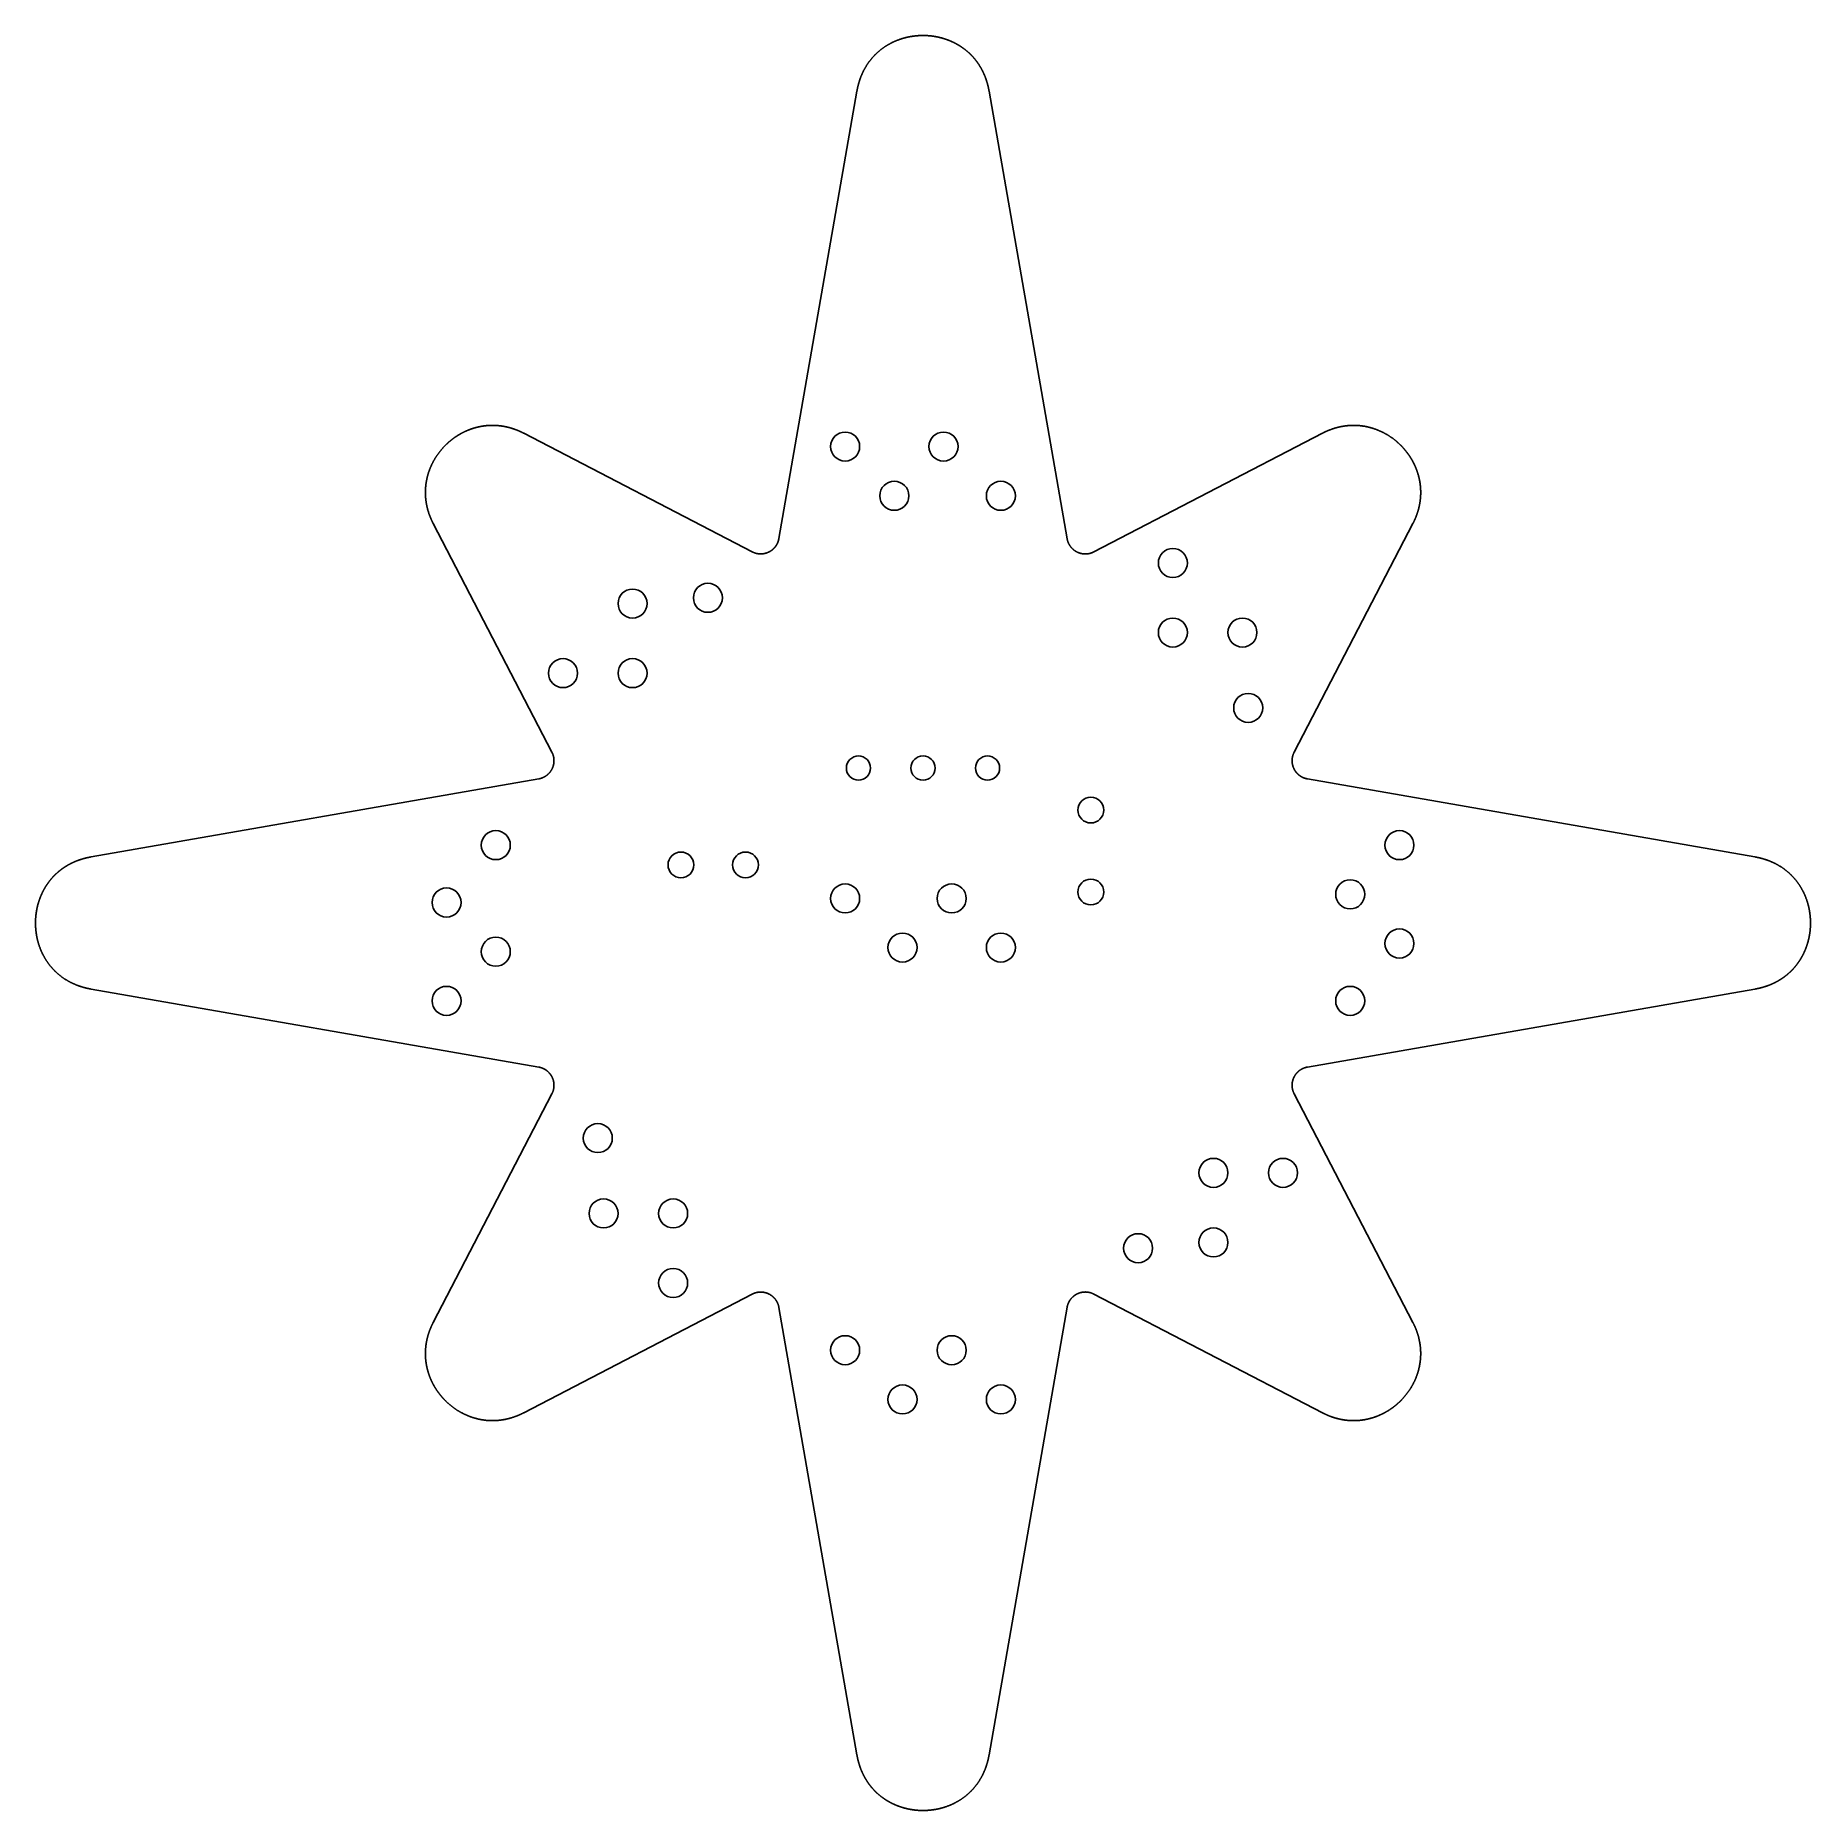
# Model space of a CAD drawing. Header units: millimetres. Extents: x 72.5 to 127.5, y -127.5 to -72.5.
import ezdxf

# ---------------------------------------------------------------- set-up
doc = ezdxf.new("R2010")
doc.units = ezdxf.units.MM
doc.layers.add('Edge.Cuts', color=254, linetype='CONTINUOUS', true_color=0xd0d2cd)

msp = doc.modelspace()

# ---------------------------------------------------------------- linework, layer by layer
at = {"layer": 'Edge.Cuts', "linetype": 'CONTINUOUS'}
for p, q in [((99.337276, -72.601595), (99.349743, -72.597689)), ((99.349743, -72.597689), (99.362243, -72.593857)), ((99.362243, -72.593857), (99.374775, -72.590098)), ((99.374775, -72.590098), (99.38734, -72.586414)), ((99.38734, -72.586414), (99.399937, -72.582803)), ((99.399937, -72.582803), (99.412565, -72.579267)), ((99.412565, -72.579267), (99.425223, -72.575805)), ((99.425223, -72.575805), (99.437911, -72.572418)), ((99.437911, -72.572418), (99.450628, -72.569105)), ((99.450628, -72.569105), (99.463375, -72.565868)), ((99.463375, -72.565868), (99.476149, -72.562707)), ((99.476149, -72.562707), (99.488951, -72.559621)), ((99.488951, -72.559621), (99.501779, -72.55661)), ((99.501779, -72.55661), (99.514634, -72.553676)), ((99.514634, -72.553676), (99.527515, -72.550818)), ((99.527515, -72.550818), (99.540421, -72.548036)), ((99.540421, -72.548036), (99.553351, -72.545331)), ((99.553351, -72.545331), (99.566305, -72.542702)), ((99.566305, -72.542702), (99.579282, -72.540151)), ((99.579282, -72.540151), (99.592281, -72.537676)), ((99.592281, -72.537676), (99.605303, -72.535279)), ((99.605303, -72.535279), (99.618345, -72.532959)), ((99.618345, -72.532959), (99.631409, -72.530717)), ((99.631409, -72.530717), (99.644492, -72.528552)), ((99.644492, -72.528552), (99.657594, -72.526465)), ((99.657594, -72.526465), (99.670715, -72.524457)), ((99.670715, -72.524457), (99.683853, -72.522526)), ((99.683853, -72.522526), (99.697009, -72.520674)), ((99.697009, -72.520674), (99.710181, -72.518901)), ((99.710181, -72.518901), (99.723369, -72.517206)), ((99.723369, -72.517206), (99.736573, -72.515589)), ((99.736573, -72.515589), (99.74979, -72.514052)), ((99.74979, -72.514052), (99.763022, -72.512593)), ((99.763022, -72.512593), (99.776266, -72.511213)), ((99.776266, -72.511213), (99.789523, -72.509913)), ((99.789523, -72.509913), (99.802791, -72.508692)), ((99.802791, -72.508692), (99.81607, -72.50755)), ((99.81607, -72.50755), (99.829359, -72.506487)), ((99.829359, -72.506487), (99.842658, -72.505504)), ((99.842658, -72.505504), (99.855965, -72.504601)), ((99.855965, -72.504601), (99.869281, -72.503777)), ((99.869281, -72.503777), (99.882604, -72.503033)), ((99.882604, -72.503033), (99.895933, -72.502368)), ((99.895933, -72.502368), (99.909268, -72.501784)), ((99.909268, -72.501784), (99.922608, -72.501279)), ((99.922608, -72.501279), (99.935953, -72.500854)), ((99.935953, -72.500854), (99.949301, -72.500509)), ((99.949301, -72.500509), (99.962652, -72.500244)), ((99.962652, -72.500244), (99.976006, -72.500059)), ((99.976006, -72.500059), (99.98936, -72.499954)), ((99.98936, -72.499954), (100.002716, -72.499929)), ((100.002716, -72.499929), (100.009394, -72.499947)), ((100.009394, -72.499947), (100.016071, -72.499984)), ((100.016071, -72.499984), (100.022749, -72.500042)), ((100.022749, -72.500042), (100.029426, -72.500119)), ((100.029426, -72.500119), (100.036103, -72.500217)), ((100.036103, -72.500217), (100.04278, -72.500334)), ((100.04278, -72.500334), (100.049455, -72.500472)), ((100.049455, -72.500472), (100.056131, -72.500629)), ((100.056131, -72.500629), (100.062805, -72.500807)), ((100.062805, -72.500807), (100.069479, -72.501004)), ((100.069479, -72.501004), (100.076151, -72.501222)), ((100.076151, -72.501222), (100.082823, -72.501459)), ((100.082823, -72.501459), (100.089494, -72.501716)), ((100.089494, -72.501716), (100.096163, -72.501994)), ((100.096163, -72.501994), (100.102831, -72.502291)), ((100.102831, -72.502291), (100.109498, -72.502608)), ((100.109498, -72.502608), (100.116163, -72.502946)), ((100.116163, -72.502946), (100.122827, -72.503303)), ((100.122827, -72.503303), (100.129489, -72.50368)), ((100.129489, -72.50368), (100.13615, -72.504077)), ((100.13615, -72.504077), (100.142808, -72.504494)), ((100.142808, -72.504494), (100.149465, -72.504931)), ((100.149465, -72.504931), (100.156119, -72.505388)), ((100.156119, -72.505388), (100.162772, -72.505864)), ((100.162772, -72.505864), (100.169422, -72.506361)), ((100.169422, -72.506361), (100.17607, -72.506878)), ((100.17607, -72.506878), (100.182716, -72.507414)), ((100.182716, -72.507414), (100.189359, -72.50797)), ((100.189359, -72.50797), (100.195999, -72.508546)), ((100.195999, -72.508546), (100.202638, -72.509142)), ((100.202638, -72.509142), (100.209273, -72.509758)), ((100.209273, -72.509758), (100.215906, -72.510394)), ((100.215906, -72.510394), (100.222535, -72.511049)), ((100.222535, -72.511049), (100.229162, -72.511725)), ((100.229162, -72.511725), (100.235785, -72.51242)), ((100.235785, -72.51242), (100.242405, -72.513135)), ((100.242405, -72.513135), (100.249022, -72.513869)), ((100.249022, -72.513869), (100.255636, -72.514624)), ((100.255636, -72.514624), (100.262246, -72.515398)), ((100.262246, -72.515398), (100.268853, -72.516191)), ((100.268853, -72.516191), (100.275456, -72.517005)), ((100.275456, -72.517005), (100.282056, -72.517838)), ((100.282056, -72.517838), (100.288651, -72.518691)), ((100.288651, -72.518691), (100.295243, -72.519564)), ((100.295243, -72.519564), (100.30183, -72.520456)), ((100.30183, -72.520456), (100.308414, -72.521368)), ((100.308414, -72.521368), (100.314993, -72.5223)), ((100.314993, -72.5223), (100.321569, -72.523251)), ((100.321569, -72.523251), (100.32814, -72.524221)), ((100.32814, -72.524221), (100.334707, -72.525212)), ((100.334707, -72.525212), (100.341269, -72.526222)), ((100.341269, -72.526222), (100.347827, -72.527251)), ((100.347827, -72.527251), (100.354379, -72.5283)), ((100.354379, -72.5283), (100.360928, -72.529368)), ((100.360928, -72.529368), (100.367471, -72.530456)), ((100.367471, -72.530456), (100.37401, -72.531564)), ((100.37401, -72.531564), (100.380543, -72.53269)), ((100.380543, -72.53269), (100.387072, -72.533837)), ((100.387072, -72.533837), (100.393595, -72.535002)), ((100.393595, -72.535002), (100.400114, -72.536188)), ((100.400114, -72.536188), (100.406626, -72.537392)), ((100.406626, -72.537392), (100.413134, -72.538616)), ((100.413134, -72.538616), (100.419635, -72.539859)), ((100.419635, -72.539859), (100.426132, -72.541121)), ((100.426132, -72.541121), (100.432622, -72.542403)), ((100.432622, -72.542403), (100.439108, -72.543704)), ((100.439108, -72.543704), (100.445586, -72.545024)), ((100.445586, -72.545024), (100.45206, -72.546364)), ((100.45206, -72.546364), (100.458527, -72.547722)), ((100.458527, -72.547722), (100.464989, -72.5491)), ((100.464989, -72.5491), (100.471443, -72.550497)), ((100.471443, -72.550497), (100.477893, -72.551913)), ((100.477893, -72.551913), (100.484335, -72.553348)), ((100.484335, -72.553348), (100.490772, -72.554803)), ((100.490772, -72.554803), (100.497201, -72.556276)), ((100.497201, -72.556276), (100.503625, -72.557768)), ((100.503625, -72.557768), (100.510041, -72.55928)), ((100.510041, -72.55928), (100.516452, -72.56081)), ((100.516452, -72.56081), (100.522854, -72.562359)), ((100.522854, -72.562359), (100.529252, -72.563928)), ((100.529252, -72.563928), (100.535641, -72.565515)), ((100.535641, -72.565515), (100.542024, -72.567121)), ((100.542024, -72.567121), (100.548399, -72.568746)), ((100.548399, -72.568746), (100.554768, -72.57039)), ((100.554768, -72.57039), (100.561128, -72.572052)), ((100.561128, -72.572052), (100.567483, -72.573734)), ((100.567483, -72.573734), (100.573829, -72.575433)), ((100.573829, -72.575433), (100.580169, -72.577153)), ((100.580169, -72.577153), (100.5865, -72.57889)), ((100.5865, -72.57889), (100.592825, -72.580646)), ((100.592825, -72.580646), (100.59914, -72.582421)), ((100.59914, -72.582421), (100.60545, -72.584215)), ((100.60545, -72.584215), (100.61175, -72.586026)), ((100.61175, -72.586026), (100.618044, -72.587857)), ((100.618044, -72.587857), (100.624328, -72.589706)), ((100.624328, -72.589706), (100.630607, -72.591574)), ((100.630607, -72.591574), (100.636874, -72.59346)), ((100.636874, -72.59346), (100.643137, -72.595365)), ((100.643137, -72.595365), (100.649388, -72.597287)), ((100.649388, -72.597287), (100.655634, -72.599229)), ((100.655634, -72.599229), (100.661869, -72.601189)), ((98.45931, -73.156779), (98.467711, -73.14764)), ((98.467711, -73.14764), (98.47617, -73.138556)), ((98.47617, -73.138556), (98.484687, -73.129526)), ((98.484687, -73.129526), (98.493263, -73.120551)), ((98.493263, -73.120551), (98.501896, -73.11163)), ((98.501896, -73.11163), (98.510588, -73.102765)), ((98.510588, -73.102765), (98.519337, -73.093955)), ((98.519337, -73.093955), (98.528145, -73.0852)), ((98.528145, -73.0852), (98.537009, -73.076501)), ((98.537009, -73.076501), (98.545931, -73.067858)), ((98.545931, -73.067858), (98.55491, -73.05927)), ((98.55491, -73.05927), (98.563947, -73.050738)), ((98.563947, -73.050738), (98.57304, -73.042263)), ((98.57304, -73.042263), (98.58219, -73.033844)), ((98.58219, -73.033844), (98.591397, -73.025481)), ((98.591397, -73.025481), (98.60066, -73.017175)), ((98.60066, -73.017175), (98.609979, -73.008926)), ((98.609979, -73.008926), (98.619354, -73.000734)), ((98.619354, -73.000734), (98.628785, -72.992599)), ((98.628785, -72.992599), (98.638272, -72.984522)), ((98.638272, -72.984522), (98.647815, -72.976503)), ((98.647815, -72.976503), (98.657413, -72.968541)), ((98.657413, -72.968541), (98.667066, -72.960638)), ((98.667066, -72.960638), (98.676774, -72.952793)), ((98.676774, -72.952793), (98.686536, -72.945006)), ((98.686536, -72.945006), (98.696354, -72.937278)), ((98.696354, -72.937278), (98.706226, -72.929609)), ((98.706226, -72.929609), (98.716151, -72.921999)), ((98.716151, -72.921999), (98.726131, -72.914448)), ((98.726131, -72.914448), (98.736165, -72.906957)), ((98.736165, -72.906957), (98.746252, -72.899526)), ((98.746252, -72.899526), (98.756392, -72.892155)), ((98.756392, -72.892155), (98.766586, -72.884844)), ((98.766586, -72.884844), (98.776832, -72.877593)), ((98.776832, -72.877593), (98.787131, -72.870403)), ((98.787131, -72.870403), (98.797482, -72.863275)), ((98.797482, -72.863275), (98.807885, -72.856207)), ((98.807885, -72.856207), (98.818341, -72.849201)), ((98.818341, -72.849201), (98.828847, -72.842256)), ((98.828847, -72.842256), (98.839405, -72.835374)), ((98.839405, -72.835374), (98.850014, -72.828553)), ((98.850014, -72.828553), (98.860674, -72.821795)), ((98.860674, -72.821795), (98.871385, -72.815099)), ((98.871385, -72.815099), (98.882145, -72.808467)), ((98.882145, -72.808467), (98.892956, -72.801897)), ((98.892956, -72.801897), (98.903816, -72.795391)), ((98.903816, -72.795391), (98.914725, -72.788949)), ((98.914725, -72.788949), (98.925683, -72.78257)), ((98.925683, -72.78257), (98.936691, -72.776256)), ((98.936691, -72.776256), (98.947746, -72.770006)), ((98.947746, -72.770006), (98.95885, -72.763821)), ((98.95885, -72.763821), (98.970001, -72.7577)), ((98.970001, -72.7577), (98.9812, -72.751645)), ((98.9812, -72.751645), (98.992445, -72.745655)), ((98.992445, -72.745655), (99.003738, -72.739731)), ((99.003738, -72.739731), (99.015077, -72.733873)), ((99.015077, -72.733873), (99.026461, -72.728081)), ((99.026461, -72.728081), (99.037892, -72.722356)), ((99.037892, -72.722356), (99.049367, -72.716697)), ((99.049367, -72.716697), (99.060888, -72.711106)), ((99.060888, -72.711106), (99.072453, -72.705581)), ((99.072453, -72.705581), (99.084062, -72.700124)), ((99.084062, -72.700124), (99.095715, -72.694735)), ((99.095715, -72.694735), (99.107411, -72.689414)), ((99.107411, -72.689414), (99.11915, -72.684162)), ((99.11915, -72.684162), (99.130931, -72.678978)), ((99.130931, -72.678978), (99.142755, -72.673863)), ((99.142755, -72.673863), (99.15462, -72.668817)), ((99.15462, -72.668817), (99.166526, -72.66384)), ((99.166526, -72.66384), (99.178473, -72.658933)), ((99.178473, -72.658933), (99.19046, -72.654096)), ((99.19046, -72.654096), (99.202487, -72.649329)), ((99.202487, -72.649329), (99.214554, -72.644632)), ((99.214554, -72.644632), (99.226659, -72.640006)), ((99.226659, -72.640006), (99.238803, -72.635451)), ((99.238803, -72.635451), (99.250984, -72.630968)), ((99.250984, -72.630968), (99.263203, -72.626555)), ((99.263203, -72.626555), (99.275459, -72.622214)), ((99.275459, -72.622214), (99.287752, -72.617946)), ((99.287752, -72.617946), (99.30008, -72.613749)), ((99.30008, -72.613749), (99.312444, -72.609625)), ((99.312444, -72.609625), (99.324843, -72.605573)), ((99.324843, -72.605573), (99.337276, -72.601595)), ((100.661869, -72.601189), (100.668098, -72.603167)), ((100.668098, -72.603167), (100.674315, -72.605163)), ((100.674315, -72.605163), (100.680527, -72.607178)), ((100.680527, -72.607178), (100.686728, -72.609211)), ((100.686728, -72.609211), (100.692923, -72.611262)), ((100.692923, -72.611262), (100.699106, -72.613331)), ((100.699106, -72.613331), (100.705283, -72.615419)), ((100.705283, -72.615419), (100.711449, -72.617524)), ((100.711449, -72.617524), (100.717608, -72.619648)), ((100.717608, -72.619648), (100.723756, -72.621789)), ((100.723756, -72.621789), (100.729897, -72.62395)), ((100.729897, -72.62395), (100.736026, -72.626127)), ((100.736026, -72.626127), (100.742149, -72.628323)), ((100.742149, -72.628323), (100.74826, -72.630536)), ((100.74826, -72.630536), (100.754364, -72.632768)), ((100.754364, -72.632768), (100.760456, -72.635017)), ((100.760456, -72.635017), (100.766542, -72.637285)), ((100.766542, -72.637285), (100.772615, -72.63957)), ((100.772615, -72.63957), (100.778681, -72.641873)), ((100.778681, -72.641873), (100.784735, -72.644193)), ((100.784735, -72.644193), (100.790782, -72.646532)), ((100.790782, -72.646532), (100.796817, -72.648888)), ((100.796817, -72.648888), (100.802844, -72.651262)), ((100.802844, -72.651262), (100.808859, -72.653653)), ((100.808859, -72.653653), (100.814866, -72.656062)), ((100.814866, -72.656062), (100.820861, -72.658488)), ((100.820861, -72.658488), (100.826849, -72.660933)), ((100.826849, -72.660933), (100.832823, -72.663393)), ((100.832823, -72.663393), (100.838791, -72.665873)), ((100.838791, -72.665873), (100.844745, -72.668369)), ((100.844745, -72.668369), (100.850692, -72.670883)), ((100.850692, -72.670883), (100.856626, -72.673414)), ((100.856626, -72.673414), (100.862552, -72.675963)), ((100.862552, -72.675963), (100.868465, -72.678528)), ((100.868465, -72.678528), (100.87437, -72.681112)), ((100.87437, -72.681112), (100.880262, -72.683711)), ((100.880262, -72.683711), (100.886146, -72.686329)), ((100.886146, -72.686329), (100.892016, -72.688963)), ((100.892016, -72.688963), (100.897879, -72.691616)), ((100.897879, -72.691616), (100.903728, -72.694284)), ((100.903728, -72.694284), (100.909569, -72.69697)), ((100.909569, -72.69697), (100.915396, -72.699673)), ((100.915396, -72.699673), (100.921216, -72.702393)), ((100.921216, -72.702393), (100.927021, -72.70513)), ((100.927021, -72.70513), (100.932819, -72.707884)), ((100.932819, -72.707884), (100.938602, -72.710654)), ((100.938602, -72.710654), (100.944377, -72.713442)), ((100.944377, -72.713442), (100.950138, -72.716246)), ((100.950138, -72.716246), (100.955891, -72.719068)), ((100.955891, -72.719068), (100.96163, -72.721906)), ((100.96163, -72.721906), (100.96736, -72.724761)), ((100.96736, -72.724761), (100.973076, -72.727632)), ((100.973076, -72.727632), (100.978783, -72.730521)), ((100.978783, -72.730521), (100.984476, -72.733425)), ((100.984476, -72.733425), (100.990161, -72.736347)), ((100.990161, -72.736347), (100.995831, -72.739284)), ((100.995831, -72.739284), (101.001492, -72.742239)), ((101.001492, -72.742239), (101.007139, -72.74521)), ((101.007139, -72.74521), (101.012777, -72.748198)), ((101.012777, -72.748198), (101.018401, -72.751201)), ((101.018401, -72.751201), (101.024015, -72.754222)), ((101.024015, -72.754222), (101.029615, -72.757258)), ((101.029615, -72.757258), (101.035206, -72.760312)), ((101.035206, -72.760312), (101.040782, -72.763381)), ((101.040782, -72.763381), (101.046349, -72.766467)), ((101.046349, -72.766467), (101.051901, -72.769568)), ((101.051901, -72.769568), (101.057444, -72.772687)), ((101.057444, -72.772687), (101.062973, -72.775821)), ((101.062973, -72.775821), (101.068491, -72.778972)), ((101.068491, -72.778972), (101.073995, -72.782138)), ((101.073995, -72.782138), (101.07949, -72.785321)), ((101.07949, -72.785321), (101.084969, -72.788519)), ((101.084969, -72.788519), (101.090439, -72.791735)), ((101.090439, -72.791735), (101.095894, -72.794964)), ((101.095894, -72.794964), (101.10134, -72.798212)), ((101.10134, -72.798212), (101.10677, -72.801474)), ((101.10677, -72.801474), (101.11219, -72.804753)), ((101.11219, -72.804753), (101.117596, -72.808046)), ((101.117596, -72.808046), (101.122991, -72.811357)), ((101.122991, -72.811357), (101.128372, -72.814683)), ((101.128372, -72.814683), (101.133742, -72.818025)), ((101.133742, -72.818025), (101.139097, -72.821382)), ((101.139097, -72.821382), (101.144443, -72.824756)), ((101.144443, -72.824756), (101.149772, -72.828144)), ((101.149772, -72.828144), (101.155092, -72.831549)), ((101.155092, -72.831549), (101.160396, -72.834968)), ((101.160396, -72.834968), (101.165691, -72.838405)), ((101.165691, -72.838405), (101.17097, -72.841855)), ((101.17097, -72.841855), (101.176238, -72.845323)), ((101.176238, -72.845323), (101.181491, -72.848804)), ((101.181491, -72.848804), (101.186734, -72.852303)), ((101.186734, -72.852303), (101.191961, -72.855815)), ((101.191961, -72.855815), (101.197178, -72.859344)), ((101.197178, -72.859344), (101.202379, -72.862887)), ((101.202379, -72.862887), (101.20757, -72.866448)), ((101.20757, -72.866448), (101.212745, -72.870021)), ((101.212745, -72.870021), (101.21791, -72.873612)), ((101.21791, -72.873612), (101.223059, -72.877216)), ((101.223059, -72.877216), (101.228197, -72.880837)), ((101.228197, -72.880837), (101.23332, -72.884472)), ((101.23332, -72.884472), (101.238432, -72.888123)), ((101.238432, -72.888123), (101.243527, -72.891788)), ((101.243527, -72.891788), (101.248613, -72.89547)), ((101.248613, -72.89547), (101.253682, -72.899165)), ((101.253682, -72.899165), (101.258741, -72.902877)), ((101.258741, -72.902877), (101.263783, -72.906602)), ((101.263783, -72.906602), (101.268815, -72.910344)), ((101.268815, -72.910344), (101.273831, -72.914098)), ((101.273831, -72.914098), (101.278836, -72.91787)), ((101.278836, -72.91787), (101.283825, -72.921655)), ((101.283825, -72.921655), (101.288803, -72.925457)), ((101.288803, -72.925457), (101.293765, -72.929271)), ((101.293765, -72.929271), (101.298716, -72.933102)), ((101.298716, -72.933102), (101.30365, -72.936946)), ((101.30365, -72.936946), (101.308574, -72.940807)), ((101.308574, -72.940807), (101.313481, -72.944681)), ((101.313481, -72.944681), (101.318378, -72.948571)), ((101.318378, -72.948571), (101.323257, -72.952474)), ((101.323257, -72.952474), (101.328126, -72.956394)), ((101.328126, -72.956394), (101.332979, -72.960326)), ((101.332979, -72.960326), (101.33782, -72.964275)), ((101.33782, -72.964275), (101.342645, -72.968236)), ((101.342645, -72.968236), (101.347459, -72.972214)), ((101.347459, -72.972214), (101.352256, -72.976205)), ((101.352256, -72.976205), (101.357042, -72.980212)), ((101.357042, -72.980212), (101.361811, -72.984231)), ((101.361811, -72.984231), (101.36657, -72.988267)), ((101.36657, -72.988267), (101.371311, -72.992315)), ((101.371311, -72.992315), (101.376041, -72.99638)), ((101.376041, -72.99638), (101.380755, -73.000457)), ((101.380755, -73.000457), (101.385457, -73.004551)), ((101.385457, -73.004551), (101.390143, -73.008657)), ((101.390143, -73.008657), (101.394817, -73.012779)), ((101.394817, -73.012779), (101.399474, -73.016913)), ((101.399474, -73.016913), (101.40412, -73.021064)), ((101.40412, -73.021064), (101.40875, -73.025227)), ((101.40875, -73.025227), (101.413367, -73.029406)), ((101.413367, -73.029406), (101.417968, -73.033597)), ((101.417968, -73.033597), (101.422558, -73.037805)), ((101.422558, -73.037805), (101.42713, -73.042024)), ((101.42713, -73.042024), (101.431691, -73.04626)), ((101.431691, -73.04626), (101.436235, -73.050507)), ((101.436235, -73.050507), (101.440767, -73.054771)), ((101.440767, -73.054771), (101.445283, -73.059047)), ((101.445283, -73.059047), (101.449787, -73.063339)), ((101.449787, -73.063339), (101.454274, -73.067643)), ((101.454274, -73.067643), (101.458749, -73.071963)), ((101.458749, -73.071963), (101.463207, -73.076295)), ((101.463207, -73.076295), (101.467653, -73.080643)), ((101.467653, -73.080643), (101.472083, -73.085002)), ((101.472083, -73.085002), (101.4765, -73.089378)), ((101.4765, -73.089378), (101.480901, -73.093765)), ((101.480901, -73.093765), (101.485289, -73.098169)), ((101.485289, -73.098169), (101.489661, -73.102584)), ((101.489661, -73.102584), (101.494021, -73.107015)), ((101.494021, -73.107015), (101.498363, -73.111458)), ((101.498363, -73.111458), (101.502694, -73.115916)), ((101.502694, -73.115916), (101.507007, -73.120387)), ((101.507007, -73.120387), (101.511309, -73.124873)), ((101.511309, -73.124873), (101.515593, -73.12937)), ((101.515593, -73.12937), (101.519865, -73.133884)), ((101.519865, -73.133884), (101.524121, -73.138409)), ((101.524121, -73.138409), (101.528364, -73.14295)), ((101.528364, -73.14295), (101.53259, -73.147502)), ((101.53259, -73.147502), (101.536803, -73.152071)), ((98.106118, -73.704516), (98.111311, -73.692667)), ((98.111311, -73.692667), (98.116568, -73.68087)), ((98.116568, -73.68087), (98.12189, -73.669123)), ((98.12189, -73.669123), (98.127276, -73.657428)), ((98.127276, -73.657428), (98.132727, -73.645784)), ((98.132727, -73.645784), (98.138242, -73.634191)), ((98.138242, -73.634191), (98.143821, -73.62265)), ((98.143821, -73.62265), (98.149464, -73.611159)), ((98.149464, -73.611159), (98.155171, -73.59972)), ((98.155171, -73.59972), (98.160942, -73.588332)), ((98.160942, -73.588332), (98.166777, -73.576995)), ((98.166777, -73.576995), (98.172674, -73.565709)), ((98.172674, -73.565709), (98.178636, -73.554475)), ((98.178636, -73.554475), (98.18466, -73.543292)), ((98.18466, -73.543292), (98.190748, -73.53216)), ((98.190748, -73.53216), (98.196899, -73.521079)), ((98.196899, -73.521079), (98.203112, -73.510049)), ((98.203112, -73.510049), (98.209389, -73.499071)), ((98.209389, -73.499071), (98.215728, -73.488145)), ((98.215728, -73.488145), (98.222129, -73.477269)), ((98.222129, -73.477269), (98.228593, -73.466446)), ((98.228593, -73.466446), (98.235119, -73.455673)), ((98.235119, -73.455673), (98.241708, -73.444953)), ((98.241708, -73.444953), (98.248358, -73.434283)), ((98.248358, -73.434283), (98.255071, -73.423666)), ((98.255071, -73.423666), (98.261845, -73.4131)), ((98.261845, -73.4131), (98.268681, -73.402586)), ((98.268681, -73.402586), (98.275579, -73.392124)), ((98.275579, -73.392124), (98.282538, -73.381713)), ((98.282538, -73.381713), (98.289559, -73.371355)), ((98.289559, -73.371355), (98.29664, -73.361048)), ((98.29664, -73.361048), (98.303784, -73.350794)), ((98.303784, -73.350794), (98.310988, -73.340592)), ((98.310988, -73.340592), (98.318253, -73.330442)), ((98.318253, -73.330442), (98.325578, -73.320344)), ((98.325578, -73.320344), (98.332965, -73.310299)), ((98.332965, -73.310299), (98.340412, -73.300306)), ((98.340412, -73.300306), (98.34792, -73.290366)), ((98.34792, -73.290366), (98.355488, -73.280478)), ((98.355488, -73.280478), (98.363116, -73.270643)), ((98.363116, -73.270643), (98.370804, -73.260861)), ((98.370804, -73.260861), (98.378553, -73.251132)), ((98.378553, -73.251132), (98.386361, -73.241456)), ((98.386361, -73.241456), (98.394229, -73.231833)), ((98.394229, -73.231833), (98.402157, -73.222264)), ((98.402157, -73.222264), (98.410144, -73.212748)), ((98.410144, -73.212748), (98.41819, -73.203285)), ((98.41819, -73.203285), (98.426296, -73.193876)), ((98.426296, -73.193876), (98.434461, -73.184521)), ((98.434461, -73.184521), (98.442686, -73.175219)), ((98.442686, -73.175219), (98.450969, -73.165972)), ((98.450969, -73.165972), (98.45931, -73.156779)), ((101.536803, -73.152071), (101.541, -73.15665)), ((101.541, -73.15665), (101.545184, -73.161246)), ((101.545184, -73.161246), (101.549351, -73.165852)), ((101.549351, -73.165852), (101.553506, -73.170475)), ((101.553506, -73.170475), (101.557644, -73.175108)), ((101.557644, -73.175108), (101.561769, -73.179758)), ((101.561769, -73.179758), (101.565877, -73.184419)), ((101.565877, -73.184419), (101.569973, -73.189096)), ((101.569973, -73.189096), (101.574051, -73.193783)), ((101.574051, -73.193783), (101.578117, -73.198487)), ((101.578117, -73.198487), (101.582166, -73.203201)), ((101.582166, -73.203201), (101.586202, -73.207932)), ((101.586202, -73.207932), (101.590221, -73.212673)), ((101.590221, -73.212673), (101.594228, -73.217431)), ((101.594228, -73.217431), (101.598217, -73.222199)), ((101.598217, -73.222199), (101.602194, -73.226983)), ((101.602194, -73.226983), (101.606153, -73.231778)), ((101.606153, -73.231778), (101.6101, -73.236588)), ((101.6101, -73.236588), (101.61403, -73.24141)), ((101.61403, -73.24141), (101.617946, -73.246247)), ((101.617946, -73.246247), (101.621846, -73.251095)), ((101.621846, -73.251095), (101.625732, -73.255959)), ((101.625732, -73.255959), (101.629602, -73.260834)), ((101.629602, -73.260834), (101.633459, -73.265724)), ((101.633459, -73.265724), (101.637298, -73.270625)), ((101.637298, -73.270625), (101.641124, -73.275542)), ((101.641124, -73.275542), (101.644934, -73.28047)), ((101.644934, -73.28047), (101.64873, -73.285413)), ((101.64873, -73.285413), (101.652509, -73.290367)), ((101.652509, -73.290367), (101.656275, -73.295336)), ((101.656275, -73.295336), (101.660024, -73.300317)), ((101.660024, -73.300317), (101.66376, -73.305313)), ((101.66376, -73.305313), (101.667478, -73.310319)), ((101.667478, -73.310319), (101.671183, -73.315341)), ((101.671183, -73.315341), (101.674872, -73.320374)), ((101.674872, -73.320374), (101.678546, -73.325422)), ((101.678546, -73.325422), (101.682204, -73.330481)), ((101.682204, -73.330481), (101.685848, -73.335556)), ((101.685848, -73.335556), (101.689476, -73.340641)), ((101.689476, -73.340641), (101.693089, -73.345742)), ((101.693089, -73.345742), (101.696686, -73.350853)), ((101.696686, -73.350853), (101.700269, -73.35598)), ((101.700269, -73.35598), (101.703835, -73.361117)), ((101.703835, -73.361117), (101.707387, -73.36627)), ((101.707387, -73.36627), (101.710923, -73.371433)), ((101.710923, -73.371433), (101.714445, -73.376612)), ((101.714445, -73.376612), (101.717949, -73.381802)), ((101.717949, -73.381802), (101.72144, -73.387006)), ((101.72144, -73.387006), (101.724914, -73.392222)), ((101.724914, -73.392222), (101.728374, -73.397452)), ((101.728374, -73.397452), (101.731817, -73.402694)), ((101.731817, -73.402694), (101.735246, -73.40795)), ((101.735246, -73.40795), (101.738659, -73.413217)), ((101.738659, -73.413217), (101.742057, -73.4185)), ((101.742057, -73.4185), (101.745438, -73.423793)), ((101.745438, -73.423793), (101.748805, -73.429101)), ((101.748805, -73.429101), (101.752156, -73.43442)), ((101.752156, -73.43442), (101.755492, -73.439754)), ((101.755492, -73.439754), (101.758811, -73.445099)), ((101.758811, -73.445099), (101.762116, -73.450459)), ((101.762116, -73.450459), (101.765404, -73.45583)), ((101.765404, -73.45583), (101.768678, -73.461215)), ((101.768678, -73.461215), (101.771935, -73.466612)), ((101.771935, -73.466612), (101.775177, -73.472023)), ((101.775177, -73.472023), (101.778403, -73.477445)), ((101.778403, -73.477445), (101.781614, -73.482882)), ((101.781614, -73.482882), (101.784809, -73.48833)), ((101.784809, -73.48833), (101.787989, -73.493793)), ((101.787989, -73.493793), (101.791152, -73.499266)), ((101.791152, -73.499266), (101.7943, -73.504755)), ((101.7943, -73.504755), (101.797432, -73.510254)), ((101.797432, -73.510254), (101.800549, -73.515768)), ((101.800549, -73.515768), (101.803649, -73.521293)), ((101.803649, -73.521293), (101.806735, -73.526833)), ((101.806735, -73.526833), (101.809803, -73.532383)), ((101.809803, -73.532383), (101.812857, -73.537949)), ((101.812857, -73.537949), (101.815894, -73.543525)), ((101.815894, -73.543525), (101.818917, -73.549116)), ((101.818917, -73.549116), (101.821922, -73.554717)), ((101.821922, -73.554717), (101.824913, -73.560334)), ((101.824913, -73.560334), (101.827886, -73.565961)), ((101.827886, -73.565961), (101.830845, -73.571604)), ((101.830845, -73.571604), (101.833787, -73.577257)), ((101.833787, -73.577257), (101.836714, -73.582925)), ((101.836714, -73.582925), (101.839624, -73.588603)), ((101.839624, -73.588603), (101.84252, -73.594296)), ((101.84252, -73.594296), (101.845398, -73.600001)), ((101.845398, -73.600001), (101.848261, -73.60572)), ((101.848261, -73.60572), (101.851107, -73.611449)), ((101.851107, -73.611449), (101.853938, -73.617194)), ((101.853938, -73.617194), (101.856753, -73.622949)), ((101.856753, -73.622949), (101.859552, -73.628719)), ((101.859552, -73.628719), (101.862334, -73.6345)), ((101.862334, -73.6345), (101.865101, -73.640296)), ((101.865101, -73.640296), (101.867851, -73.646102)), ((101.867851, -73.646102), (101.870586, -73.651923)), ((101.870586, -73.651923), (101.873304, -73.657755)), ((101.873304, -73.657755), (101.876006, -73.663602)), ((101.876006, -73.663602), (101.878692, -73.669459)), ((101.878692, -73.669459), (101.881362, -73.675332)), ((101.881362, -73.675332), (101.884015, -73.681215)), ((101.884015, -73.681215), (101.886653, -73.687113)), ((101.886653, -73.687113), (101.889274, -73.693021)), ((101.889274, -73.693021), (101.891879, -73.698945)), ((101.891879, -73.698945), (101.894468, -73.704879)), ((95.533627, -88.089958), (97.953314, -74.220782)), ((97.953314, -74.220782), (97.95454, -74.213812)), ((97.95454, -74.213812), (97.955784, -74.206856)), ((97.955784, -74.206856), (97.957046, -74.199912)), ((97.957046, -74.199912), (97.958325, -74.192983)), ((97.958325, -74.192983), (97.959623, -74.186066)), ((97.959623, -74.186066), (97.960938, -74.179163)), ((97.960938, -74.179163), (97.962271, -74.172272)), ((97.962271, -74.172272), (97.963622, -74.165396)), ((97.963622, -74.165396), (97.964991, -74.158532)), ((97.964991, -74.158532), (97.966377, -74.151682)), ((97.966377, -74.151682), (97.967782, -74.144844)), ((97.967782, -74.144844), (97.969204, -74.138021)), ((97.969204, -74.138021), (97.970643, -74.131209)), ((97.970643, -74.131209), (97.9721, -74.124412)), ((97.9721, -74.124412), (97.973575, -74.117627)), ((97.973575, -74.117627), (97.975067, -74.110856)), ((97.975067, -74.110856), (97.976578, -74.104097)), ((97.976578, -74.104097), (97.978105, -74.097353)), ((97.978105, -74.097353), (97.97965, -74.09062)), ((97.97965, -74.09062), (97.981212, -74.083902)), ((97.981212, -74.083902), (97.982793, -74.077196)), ((97.982793, -74.077196), (97.98439, -74.070504)), ((97.98439, -74.070504), (97.986005, -74.063824)), ((97.986005, -74.063824), (97.987637, -74.057158)), ((97.987637, -74.057158), (97.989287, -74.050504)), ((97.989287, -74.050504), (97.990953, -74.043864)), ((97.990953, -74.043864), (97.992638, -74.037236)), ((97.992638, -74.037236), (97.994339, -74.030623)), ((97.994339, -74.030623), (97.996058, -74.024021)), ((97.996058, -74.024021), (97.997794, -74.017434)), ((97.997794, -74.017434), (97.999547, -74.010858)), ((97.999547, -74.010858), (98.001318, -74.004296)), ((98.001318, -74.004296), (98.003106, -73.997747)), ((98.003106, -73.997747), (98.00491, -73.991211)), ((98.00491, -73.991211), (98.006732, -73.984688)), ((98.006732, -73.984688), (98.008571, -73.978178)), ((98.008571, -73.978178), (98.010428, -73.971681)), ((98.010428, -73.971681), (98.012301, -73.965197)), ((98.012301, -73.965197), (98.014191, -73.958726)), ((98.014191, -73.958726), (98.016098, -73.952268)), ((98.016098, -73.952268), (98.018023, -73.945822)), ((98.018023, -73.945822), (98.019964, -73.939391)), ((98.019964, -73.939391), (98.021923, -73.932971)), ((98.021923, -73.932971), (98.023898, -73.926565)), ((98.023898, -73.926565), (98.02589, -73.920171)), ((98.02589, -73.920171), (98.027899, -73.913792)), ((98.027899, -73.913792), (98.029925, -73.907423)), ((98.029925, -73.907423), (98.031968, -73.90107)), ((98.031968, -73.90107), (98.034027, -73.894727)), ((98.034027, -73.894727), (98.036104, -73.888399)), ((98.036104, -73.888399), (98.038197, -73.882083)), ((98.038197, -73.882083), (98.040307, -73.87578)), ((98.040307, -73.87578), (98.042434, -73.869489)), ((98.042434, -73.869489), (98.044577, -73.863213)), ((98.044577, -73.863213), (98.046738, -73.856948)), ((98.046738, -73.856948), (98.048914, -73.850697)), ((98.048914, -73.850697), (98.051108, -73.844458)), ((98.051108, -73.844458), (98.053318, -73.838233)), ((98.053318, -73.838233), (98.055545, -73.832019)), ((98.055545, -73.832019), (98.057788, -73.82582)), ((98.057788, -73.82582), (98.060049, -73.819632)), ((98.060049, -73.819632), (98.062325, -73.813459)), ((98.062325, -73.813459), (98.064619, -73.807297)), ((98.064619, -73.807297), (98.066928, -73.801149)), ((98.066928, -73.801149), (98.069255, -73.795012)), ((98.069255, -73.795012), (98.071597, -73.78889)), ((98.071597, -73.78889), (98.073957, -73.782779)), ((98.073957, -73.782779), (98.076332, -73.776683)), ((98.076332, -73.776683), (98.078724, -73.770598)), ((98.078724, -73.770598), (98.081133, -73.764527)), ((98.081133, -73.764527), (98.083558, -73.758467)), ((98.083558, -73.758467), (98.085999, -73.752422)), ((98.085999, -73.752422), (98.090931, -73.740369)), ((98.090931, -73.740369), (98.095928, -73.728367)), ((98.095928, -73.728367), (98.100991, -73.716416)), ((98.100991, -73.716416), (98.106118, -73.704516)), ((101.894468, -73.704879), (101.897041, -73.710828)), ((101.897041, -73.710828), (101.899596, -73.716788)), ((101.899596, -73.716788), (101.902137, -73.722762)), ((101.902137, -73.722762), (101.90466, -73.728748)), ((101.90466, -73.728748), (101.907167, -73.734748)), ((101.907167, -73.734748), (101.909658, -73.740759)), ((101.909658, -73.740759), (101.912133, -73.746784)), ((101.912133, -73.746784), (101.914591, -73.752821)), ((101.914591, -73.752821), (101.917033, -73.758872)), ((101.917033, -73.758872), (101.919458, -73.764934)), ((101.919458, -73.764934), (101.921867, -73.771011)), ((101.921867, -73.771011), (101.924259, -73.777099)), ((101.924259, -73.777099), (101.926635, -73.783202)), ((101.926635, -73.783202), (101.928994, -73.789315)), ((101.928994, -73.789315), (101.931337, -73.795443)), ((101.931337, -73.795443), (101.933663, -73.801582)), ((101.933663, -73.801582), (101.935974, -73.807736)), ((101.935974, -73.807736), (101.938267, -73.813901)), ((101.938267, -73.813901), (101.940544, -73.82008)), ((101.940544, -73.82008), (101.942803, -73.82627)), ((101.942803, -73.82627), (101.945047, -73.832475)), ((101.945047, -73.832475), (101.947274, -73.838692)), ((101.947274, -73.838692), (101.949484, -73.844922)), ((101.949484, -73.844922), (101.951677, -73.851164)), ((101.951677, -73.851164), (101.953854, -73.85742)), ((101.953854, -73.85742), (101.956014, -73.863688)), ((101.956014, -73.863688), (101.958157, -73.86997)), ((101.958157, -73.86997), (101.960284, -73.876263)), ((101.960284, -73.876263), (101.962394, -73.882571)), ((101.962394, -73.882571), (101.964486, -73.88889)), ((101.964486, -73.88889), (101.966563, -73.895224)), ((101.966563, -73.895224), (101.968622, -73.901569)), ((101.968622, -73.901569), (101.970664, -73.907928)), ((101.970664, -73.907928), (101.97269, -73.914299)), ((101.97269, -73.914299), (101.974698, -73.920684)), ((101.974698, -73.920684), (101.97669, -73.92708)), ((101.97669, -73.92708), (101.978665, -73.933491)), ((101.978665, -73.933491), (101.980622, -73.939914)), ((101.980622, -73.939914), (101.982563, -73.94635)), ((101.982563, -73.94635), (101.984487, -73.952799)), ((101.984487, -73.952799), (101.986394, -73.959261)), ((101.986394, -73.959261), (101.988283, -73.965736)), ((101.988283, -73.965736), (101.990156, -73.972224)), ((101.990156, -73.972224), (101.992012, -73.978724)), ((101.992012, -73.978724), (101.99385, -73.985239)), ((101.99385, -73.985239), (101.995671, -73.991765)), ((101.995671, -73.991765), (101.997476, -73.998305)), ((101.997476, -73.998305), (101.999262, -74.004857)), ((101.999262, -74.004857), (102.001032, -74.011423)), ((102.001032, -74.011423), (102.002785, -74.018002)), ((102.002785, -74.018002), (102.00452, -74.024594)), ((102.00452, -74.024594), (102.006238, -74.031198)), ((102.006238, -74.031198), (102.007939, -74.037816)), ((102.007939, -74.037816), (102.009622, -74.044447)), ((102.009622, -74.044447), (102.011288, -74.051091)), ((102.011288, -74.051091), (102.012936, -74.057747)), ((102.012936, -74.057747), (102.014568, -74.064418)), ((102.014568, -74.064418), (102.016181, -74.0711)), ((102.016181, -74.0711), (102.017778, -74.077797)), ((102.017778, -74.077797), (102.019357, -74.084506)), ((102.019357, -74.084506), (102.020918, -74.091228)), ((102.020918, -74.091228), (102.022462, -74.097963)), ((102.022462, -74.097963), (102.023989, -74.104712)), ((102.023989, -74.104712), (102.025497, -74.111473)), ((102.025497, -74.111473), (102.026989, -74.118248)), ((102.026989, -74.118248), (102.028462, -74.125036)), ((102.028462, -74.125036), (102.029918, -74.131837)), ((102.029918, -74.131837), (102.031357, -74.138651)), ((102.031357, -74.138651), (102.032777, -74.145479)), ((102.032777, -74.145479), (102.03418, -74.152319)), ((102.03418, -74.152319), (102.035566, -74.159173)), ((102.035566, -74.159173), (102.036933, -74.166039)), ((102.036933, -74.166039), (102.038283, -74.17292)), ((102.038283, -74.17292), (102.039615, -74.179812)), ((102.039615, -74.179812), (102.040929, -74.186719)), ((102.040929, -74.186719), (102.042225, -74.193639)), ((102.042225, -74.193639), (102.043503, -74.200572)), ((102.043503, -74.200572), (102.044763, -74.207518)), ((102.044763, -74.207518), (102.046006, -74.214478)), ((102.046006, -74.214478), (102.047114, -74.220782)), ((102.047114, -74.220782), (104.465658, -88.091673)), ((85.979398, -84.70027), (85.985428, -84.698099)), ((85.985428, -84.698099), (85.991459, -84.695948)), ((85.991459, -84.695948), (85.997499, -84.693816)), ((85.997499, -84.693816), (86.00354, -84.691704)), ((86.00354, -84.691704), (86.009589, -84.689611)), ((86.009589, -84.689611), (86.01564, -84.687539)), ((86.01564, -84.687539), (86.021698, -84.685485)), ((86.021698, -84.685485), (86.027758, -84.683451)), ((86.027758, -84.683451), (86.033826, -84.681437)), ((86.033826, -84.681437), (86.039895, -84.679443)), ((86.039895, -84.679443), (86.045972, -84.677467)), ((86.045972, -84.677467), (86.05205, -84.675512)), ((86.05205, -84.675512), (86.058135, -84.673576)), ((86.058135, -84.673576), (86.064221, -84.67166)), ((86.064221, -84.67166), (86.070315, -84.669763)), ((86.070315, -84.669763), (86.07641, -84.667887)), ((86.07641, -84.667887), (86.082512, -84.666029)), ((86.082512, -84.666029), (86.088615, -84.664192)), ((86.088615, -84.664192), (86.094725, -84.662374)), ((86.094725, -84.662374), (86.100837, -84.660576)), ((86.100837, -84.660576), (86.106955, -84.658797)), ((86.106955, -84.658797), (86.113074, -84.657039)), ((86.113074, -84.657039), (86.119199, -84.6553)), ((86.119199, -84.6553), (86.125326, -84.653581)), ((86.125326, -84.653581), (86.131459, -84.651881)), ((86.131459, -84.651881), (86.137593, -84.650202)), ((86.137593, -84.650202), (86.143733, -84.648541)), ((86.143733, -84.648541), (86.149874, -84.646902)), ((86.149874, -84.646902), (86.156022, -84.645281)), ((86.156022, -84.645281), (86.16217, -84.643681)), ((86.16217, -84.643681), (86.168324, -84.642099)), ((86.168324, -84.642099), (86.174479, -84.640539)), ((86.174479, -84.640539), (86.18064, -84.638997)), ((86.18064, -84.638997), (86.186802, -84.637476)), ((86.186802, -84.637476), (86.192969, -84.635974)), ((86.192969, -84.635974), (86.199137, -84.634493)), ((86.199137, -84.634493), (86.205311, -84.633031)), ((86.205311, -84.633031), (86.211485, -84.631589)), ((86.211485, -84.631589), (86.217665, -84.630167)), ((86.217665, -84.630167), (86.223845, -84.628765)), ((86.223845, -84.628765), (86.230031, -84.627382)), ((86.230031, -84.627382), (86.236217, -84.626019)), ((86.236217, -84.626019), (86.242408, -84.624676)), ((86.242408, -84.624676), (86.2486, -84.623354)), ((86.2486, -84.623354), (86.254797, -84.622051)), ((86.254797, -84.622051), (86.260994, -84.620768)), ((86.260994, -84.620768), (86.267197, -84.619504)), ((86.267197, -84.619504), (86.273399, -84.618261)), ((86.273399, -84.618261), (86.279607, -84.617038)), ((86.279607, -84.617038), (86.285814, -84.615834)), ((86.285814, -84.615834), (86.292027, -84.61465)), ((86.292027, -84.61465), (86.298239, -84.613487)), ((86.298239, -84.613487), (86.304457, -84.612343)), ((86.304457, -84.612343), (86.310674, -84.611219)), ((86.310674, -84.611219), (86.316897, -84.610115)), ((86.316897, -84.610115), (86.323118, -84.609032)), ((86.323118, -84.609032), (86.329345, -84.607967)), ((86.329345, -84.607967), (86.335571, -84.606923)), ((86.335571, -84.606923), (86.341803, -84.605899)), ((86.341803, -84.605899), (86.348033, -84.604895)), ((86.348033, -84.604895), (86.354269, -84.60391)), ((86.354269, -84.60391), (86.360503, -84.602946)), ((86.360503, -84.602946), (86.366743, -84.602002)), ((86.366743, -84.602002), (86.372981, -84.601077)), ((86.372981, -84.601077), (86.379224, -84.600173)), ((86.379224, -84.600173), (86.385466, -84.599288)), ((86.385466, -84.599288), (86.391714, -84.598423)), ((86.391714, -84.598423), (86.397959, -84.597579)), ((86.397959, -84.597579), (86.40421, -84.596754)), ((86.40421, -84.596754), (86.410459, -84.59595)), ((86.410459, -84.59595), (86.416713, -84.595165)), ((86.416713, -84.595165), (86.422966, -84.5944)), ((86.422966, -84.5944), (86.429223, -84.593655)), ((86.429223, -84.593655), (86.435479, -84.592931)), ((86.435479, -84.592931), (86.441739, -84.592225)), ((86.441739, -84.592225), (86.447998, -84.591541)), ((86.447998, -84.591541), (86.454262, -84.590876)), ((86.454262, -84.590876), (86.460523, -84.590231)), ((86.460523, -84.590231), (86.466789, -84.589606)), ((86.466789, -84.589606), (86.473054, -84.589001)), ((86.473054, -84.589001), (86.479323, -84.588416)), ((86.479323, -84.588416), (86.48559, -84.587851)), ((86.48559, -84.587851), (86.491861, -84.587306)), ((86.491861, -84.587306), (86.49813, -84.586781)), ((86.49813, -84.586781), (86.504404, -84.586276)), ((86.504404, -84.586276), (86.510676, -84.585791)), ((86.510676, -84.585791), (86.516952, -84.585326)), ((86.516952, -84.585326), (86.523226, -84.584881)), ((86.523226, -84.584881), (86.529504, -84.584456)), ((86.529504, -84.584456), (86.53578, -84.584051)), ((86.53578, -84.584051), (86.54206, -84.583666)), ((86.54206, -84.583666), (86.548337, -84.583301)), ((86.548337, -84.583301), (86.554619, -84.582956)), ((86.554619, -84.582956), (86.560899, -84.582631)), ((86.560899, -84.582631), (86.567183, -84.582326)), ((86.567183, -84.582326), (86.573464, -84.582041)), ((86.573464, -84.582041), (86.579749, -84.581776)), ((86.579749, -84.581776), (86.586032, -84.581531)), ((86.586032, -84.581531), (86.592318, -84.581306)), ((86.592318, -84.581306), (86.598603, -84.581101)), ((86.598603, -84.581101), (86.604891, -84.580916)), ((86.604891, -84.580916), (86.611176, -84.580751)), ((86.611176, -84.580751), (86.617465, -84.580606)), ((86.617465, -84.580606), (86.623752, -84.580481)), ((86.623752, -84.580481), (86.630042, -84.580376)), ((86.630042, -84.580376), (86.63633, -84.580292)), ((86.63633, -84.580292), (86.642621, -84.580227)), ((86.642621, -84.580227), (86.64891, -84.580182)), ((86.64891, -84.580182), (86.655202, -84.580157)), ((86.655202, -84.580157), (86.661491, -84.580152)), ((86.661491, -84.580152), (86.667784, -84.580167)), ((86.667784, -84.580167), (86.674074, -84.580203)), ((86.674074, -84.580203), (86.680368, -84.580258)), ((86.680368, -84.580258), (86.686658, -84.580333)), ((86.686658, -84.580333), (86.692952, -84.580428)), ((86.692952, -84.580428), (86.699243, -84.580544)), ((86.699243, -84.580544), (86.705538, -84.580679)), ((86.705538, -84.580679), (86.711829, -84.580834)), ((86.711829, -84.580834), (86.718124, -84.58101)), ((86.718124, -84.58101), (86.724416, -84.581205)), ((86.724416, -84.581205), (86.730711, -84.581421)), ((86.730711, -84.581421), (86.737002, -84.581656)), ((86.737002, -84.581656), (86.743297, -84.581912)), ((86.743297, -84.581912), (86.749589, -84.582187)), ((86.749589, -84.582187), (86.755884, -84.582483)), ((86.755884, -84.582483), (86.762176, -84.582798)), ((86.762176, -84.582798), (86.768471, -84.583134)), ((86.768471, -84.583134), (86.774763, -84.58349)), ((86.774763, -84.58349), (86.781058, -84.583866)), ((86.781058, -84.583866), (86.787349, -84.584261)), ((86.787349, -84.584261), (86.793643, -84.584677)), ((86.793643, -84.584677), (86.799935, -84.585113)), ((86.799935, -84.585113), (86.806228, -84.585569)), ((86.806228, -84.585569), (86.812519, -84.586045)), ((86.812519, -84.586045), (86.818813, -84.586541)), ((86.818813, -84.586541), (86.825103, -84.587057)), ((86.825103, -84.587057), (86.831396, -84.587594)), ((86.831396, -84.587594), (86.837685, -84.58815)), ((86.837685, -84.58815), (86.843977, -84.588726)), ((86.843977, -84.588726), (86.850266, -84.589323)), ((86.850266, -84.589323), (86.856557, -84.589939)), ((86.856557, -84.589939), (86.862845, -84.590576)), ((86.862845, -84.590576), (86.869136, -84.591233)), ((86.869136, -84.591233), (86.875423, -84.591909)), ((86.875423, -84.591909), (86.881713, -84.592606)), ((86.881713, -84.592606), (86.887999, -84.593323)), ((86.887999, -84.593323), (86.894287, -84.59406)), ((86.894287, -84.59406), (86.900572, -84.594817)), ((86.900572, -84.594817), (86.90686, -84.595594)), ((86.90686, -84.595594), (86.913144, -84.596391)), ((86.913144, -84.596391), (86.91943, -84.597209)), ((86.91943, -84.597209), (86.925712, -84.598046)), ((86.925712, -84.598046), (86.931997, -84.598904)), ((86.931997, -84.598904), (86.938279, -84.599782)), ((86.938279, -84.599782), (86.944562, -84.60068)), ((86.944562, -84.60068), (86.950842, -84.601597)), ((86.950842, -84.601597), (86.957124, -84.602536)), ((86.957124, -84.602536), (86.963403, -84.603494)), ((86.963403, -84.603494), (86.969683, -84.604472)), ((86.969683, -84.604472), (86.97596, -84.605471)), ((86.97596, -84.605471), (86.982239, -84.606489)), ((86.982239, -84.606489), (86.988514, -84.607528)), ((86.988514, -84.607528), (86.994791, -84.608587)), ((86.994791, -84.608587), (87.001065, -84.609666)), ((87.001065, -84.609666), (87.00734, -84.610765)), ((87.00734, -84.610765), (87.013612, -84.611885)), ((87.013612, -84.611885), (87.019886, -84.613024)), ((87.019886, -84.613024), (87.026156, -84.614184)), ((87.026156, -84.614184), (87.032428, -84.615364)), ((87.032428, -84.615364), (87.038696, -84.616564)), ((87.038696, -84.616564), (87.044965, -84.617785)), ((87.044965, -84.617785), (87.051231, -84.619025)), ((87.051231, -84.619025), (87.057499, -84.620286)), ((87.057499, -84.620286), (87.063763, -84.621567)), ((87.063763, -84.621567), (87.070029, -84.622868)), ((87.070029, -84.622868), (87.07629, -84.624189)), ((87.07629, -84.624189), (87.082554, -84.625531)), ((87.082554, -84.625531), (87.088813, -84.626893)), ((87.088813, -84.626893), (87.095074, -84.628275)), ((87.095074, -84.628275), (87.101332, -84.629677)), ((87.101332, -84.629677), (87.107591, -84.6311)), ((87.107591, -84.6311), (87.113846, -84.632543)), ((87.113846, -84.632543), (87.120102, -84.634006)), ((87.120102, -84.634006), (87.126355, -84.635489)), ((87.126355, -84.635489), (87.132609, -84.636993)), ((87.132609, -84.636993), (87.138859, -84.638517)), ((87.138859, -84.638517), (87.14511, -84.640061)), ((87.14511, -84.640061), (87.151358, -84.641626)), ((87.151358, -84.641626), (87.157607, -84.643211)), ((87.157607, -84.643211), (87.163852, -84.644816)), ((87.163852, -84.644816), (87.170098, -84.646442)), ((87.170098, -84.646442), (87.17634, -84.648087)), ((87.17634, -84.648087), (87.182584, -84.649754)), ((87.182584, -84.649754), (87.188823, -84.65144)), ((87.188823, -84.65144), (87.195064, -84.653147)), ((87.195064, -84.653147), (87.201301, -84.654875)), ((87.201301, -84.654875), (87.207539, -84.656623)), ((87.207539, -84.656623), (87.213773, -84.65839)), ((87.213773, -84.65839), (87.220008, -84.660179)), ((87.220008, -84.660179), (87.226239, -84.661988)), ((87.226239, -84.661988), (87.232471, -84.663817)), ((87.232471, -84.663817), (87.238699, -84.665667)), ((87.238699, -84.665667), (87.244928, -84.667537)), ((87.244928, -84.667537), (87.251153, -84.669428)), ((87.251153, -84.669428), (87.257379, -84.671339)), ((87.257379, -84.671339), (87.263602, -84.67327)), ((87.263602, -84.67327), (87.269824, -84.675223)), ((87.269824, -84.675223), (87.276043, -84.677195)), ((87.276043, -84.677195), (87.282263, -84.679188)), ((87.282263, -84.679188), (87.288479, -84.681202)), ((87.288479, -84.681202), (87.294695, -84.683236)), ((87.294695, -84.683236), (87.300908, -84.68529)), ((87.300908, -84.68529), (87.307121, -84.687366)), ((87.307121, -84.687366), (87.31333, -84.689461)), ((87.31333, -84.689461), (87.31954, -84.691578)), ((87.31954, -84.691578), (87.325746, -84.693714)), ((87.325746, -84.693714), (87.331952, -84.695872)), ((87.331952, -84.695872), (87.338155, -84.69805)), ((87.338155, -84.69805), (87.344358, -84.700249)), ((112.647195, -84.704467), (112.659586, -84.700015)), ((112.659586, -84.700015), (112.671984, -84.695645)), ((112.671984, -84.695645), (112.684389, -84.691358)), ((112.684389, -84.691358), (112.696801, -84.687153)), ((112.696801, -84.687153), (112.709219, -84.68303)), ((112.709219, -84.68303), (112.721643, -84.678989)), ((112.721643, -84.678989), (112.734074, -84.67503)), ((112.734074, -84.67503), (112.746511, -84.671153)), ((112.746511, -84.671153), (112.758954, -84.667358)), ((112.758954, -84.667358), (112.771403, -84.663644)), ((112.771403, -84.663644), (112.783858, -84.660012)), ((112.783858, -84.660012), (112.796318, -84.656462)), ((112.796318, -84.656462), (112.808785, -84.652993)), ((112.808785, -84.652993), (112.821256, -84.649605)), ((112.821256, -84.649605), (112.833733, -84.646299)), ((112.833733, -84.646299), (112.846216, -84.643074)), ((112.846216, -84.643074), (112.858703, -84.639931)), ((112.858703, -84.639931), (112.871195, -84.636868)), ((112.871195, -84.636868), (112.883693, -84.633886)), ((112.883693, -84.633886), (112.896195, -84.630986)), ((112.896195, -84.630986), (112.908701, -84.628166)), ((112.908701, -84.628166), (112.921213, -84.625428)), ((112.921213, -84.625428), (112.933728, -84.62277)), ((112.933728, -84.62277), (112.946248, -84.620193)), ((112.946248, -84.620193), (112.958772, -84.617696)), ((112.958772, -84.617696), (112.971299, -84.615281)), ((112.971299, -84.615281), (112.983831, -84.612946)), ((112.983831, -84.612946), (112.996366, -84.610691)), ((112.996366, -84.610691), (113.008905, -84.608517)), ((113.008905, -84.608517), (113.021447, -84.606424)), ((113.021447, -84.606424), (113.033992, -84.604411)), ((113.033992, -84.604411), (113.046541, -84.602479)), ((113.046541, -84.602479), (113.059092, -84.600627)), ((113.059092, -84.600627), (113.071646, -84.598855)), ((113.071646, -84.598855), (113.084203, -84.597164)), ((113.084203, -84.597164), (113.096762, -84.595553)), ((113.096762, -84.595553), (113.109323, -84.594022)), ((113.109323, -84.594022), (113.121887, -84.592571)), ((113.121887, -84.592571), (113.134452, -84.591201)), ((113.134452, -84.591201), (113.147019, -84.589911)), ((113.147019, -84.589911), (113.159588, -84.588701)), ((113.159588, -84.588701), (113.172159, -84.587571)), ((113.172159, -84.587571), (113.18473, -84.586521)), ((113.18473, -84.586521), (113.197303, -84.585551)), ((113.197303, -84.585551), (113.209876, -84.584662)), ((113.209876, -84.584662), (113.22245, -84.583852)), ((113.22245, -84.583852), (113.235025, -84.583123)), ((113.235025, -84.583123), (113.2476, -84.582473)), ((113.2476, -84.582473), (113.260175, -84.581904)), ((113.260175, -84.581904), (113.272749, -84.581415)), ((113.272749, -84.581415), (113.285324, -84.581005)), ((113.285324, -84.581005), (113.297898, -84.580676)), ((113.297898, -84.580676), (113.310471, -84.580426)), ((113.310471, -84.580426), (113.323044, -84.580257)), ((113.323044, -84.580257), (113.335615, -84.580167)), ((113.335615, -84.580167), (113.348185, -84.580157)), ((113.348185, -84.580157), (113.360753, -84.580227)), ((113.360753, -84.580227), (113.37332, -84.580378)), ((113.37332, -84.580378), (113.385884, -84.580608)), ((113.385884, -84.580608), (113.398447, -84.580918)), ((113.398447, -84.580918), (113.411006, -84.581307)), ((113.411006, -84.581307), (113.423563, -84.581777)), ((113.423563, -84.581777), (113.436117, -84.582327)), ((113.436117, -84.582327), (113.448668, -84.582956)), ((113.448668, -84.582956), (113.461215, -84.583665)), ((113.461215, -84.583665), (113.473758, -84.584454)), ((113.473758, -84.584454), (113.486298, -84.585323)), ((113.486298, -84.585323), (113.498833, -84.586272)), ((113.498833, -84.586272), (113.511363, -84.5873)), ((113.511363, -84.5873), (113.523889, -84.588409)), ((113.523889, -84.588409), (113.536409, -84.589597)), ((113.536409, -84.589597), (113.548924, -84.590865)), ((113.548924, -84.590865), (113.561434, -84.592212)), ((113.561434, -84.592212), (113.573938, -84.59364)), ((113.573938, -84.59364), (113.586435, -84.595147)), ((113.586435, -84.595147), (113.598926, -84.596734)), ((113.598926, -84.596734), (113.611409, -84.5984)), ((113.611409, -84.5984), (113.623886, -84.600146)), ((113.623886, -84.600146), (113.636355, -84.601972)), ((113.636355, -84.601972), (113.648817, -84.603878)), ((113.648817, -84.603878), (113.66127, -84.605863)), ((113.66127, -84.605863), (113.673715, -84.607928)), ((113.673715, -84.607928), (113.686151, -84.610072)), ((113.686151, -84.610072), (113.698579, -84.612296)), ((113.698579, -84.612296), (113.710996, -84.614599)), ((113.710996, -84.614599), (113.723404, -84.616982)), ((113.723404, -84.616982), (113.735802, -84.619444)), ((113.735802, -84.619444), (113.74819, -84.621986)), ((113.74819, -84.621986), (113.760566, -84.624607)), ((113.760566, -84.624607), (113.772932, -84.627308)), ((113.772932, -84.627308), (113.785286, -84.630087)), ((113.785286, -84.630087), (113.797628, -84.632946)), ((113.797628, -84.632946), (113.809958, -84.635885)), ((113.809958, -84.635885), (113.822275, -84.638902)), ((113.822275, -84.638902), (113.83458, -84.641999)), ((113.83458, -84.641999), (113.846871, -84.645174)), ((113.846871, -84.645174), (113.859148, -84.648429)), ((113.859148, -84.648429), (113.871411, -84.651763)), ((113.871411, -84.651763), (113.883659, -84.655175)), ((113.883659, -84.655175), (113.895893, -84.658666)), ((113.895893, -84.658666), (113.908111, -84.662236)), ((113.908111, -84.662236), (113.920314, -84.665885)), ((113.920314, -84.665885), (113.9325, -84.669612)), ((113.9325, -84.669612), (113.94467, -84.673418)), ((113.94467, -84.673418), (113.956822, -84.677303)), ((113.956822, -84.677303), (113.968958, -84.681265)), ((113.968958, -84.681265), (113.981075, -84.685306)), ((113.981075, -84.685306), (113.993174, -84.689425)), ((113.993174, -84.689425), (114.005255, -84.693623)), ((114.005255, -84.693623), (114.017316, -84.697898)), ((114.017316, -84.697898), (114.029357, -84.702251)), ((85.144363, -85.255842), (85.153369, -85.246209)), ((85.153369, -85.246209), (85.162433, -85.23663)), ((85.162433, -85.23663), (85.171557, -85.227106)), ((85.171557, -85.227106), (85.180738, -85.217637)), ((85.180738, -85.217637), (85.189977, -85.208223)), ((85.189977, -85.208223), (85.199273, -85.198865)), ((85.199273, -85.198865), (85.203943, -85.194208)), ((85.203943, -85.194208), (85.208626, -85.189564)), ((85.208626, -85.189564), (85.213324, -85.184935)), ((85.213324, -85.184935), (85.218035, -85.180319)), ((85.218035, -85.180319), (85.222761, -85.175719)), ((85.222761, -85.175719), (85.2275, -85.171132)), ((85.2275, -85.171132), (85.232253, -85.166561)), ((85.232253, -85.166561), (85.23702, -85.162003)), ((85.23702, -85.162003), (85.241801, -85.157461)), ((85.241801, -85.157461), (85.246595, -85.152932)), ((85.246595, -85.152932), (85.251403, -85.148419)), ((85.251403, -85.148419), (85.256224, -85.14392)), ((85.256224, -85.14392), (85.261059, -85.139437)), ((85.261059, -85.139437), (85.265907, -85.134968)), ((85.265907, -85.134968), (85.270768, -85.130514)), ((85.270768, -85.130514), (85.275643, -85.126075)), ((85.275643, -85.126075), (85.28053, -85.121651)), ((85.28053, -85.121651), (85.285432, -85.117242)), ((85.285432, -85.117242), (85.290345, -85.112848)), ((85.290345, -85.112848), (85.295273, -85.10847)), ((85.295273, -85.10847), (85.300212, -85.104107)), ((85.300212, -85.104107), (85.305165, -85.099759)), ((85.305165, -85.099759), (85.310131, -85.095426)), ((85.310131, -85.095426), (85.315109, -85.091109)), ((85.315109, -85.091109), (85.3201, -85.086808)), ((85.3201, -85.086808), (85.325104, -85.082521)), ((85.325104, -85.082521), (85.33012, -85.078251)), ((85.33012, -85.078251), (85.335149, -85.073996)), ((85.335149, -85.073996), (85.340189, -85.069757)), ((85.340189, -85.069757), (85.345243, -85.065533)), ((85.345243, -85.065533), (85.350308, -85.061326)), ((85.350308, -85.061326), (85.355387, -85.057134)), ((85.355387, -85.057134), (85.360476, -85.052959)), ((85.360476, -85.052959), (85.365579, -85.048799)), ((85.365579, -85.048799), (85.370693, -85.044655)), ((85.370693, -85.044655), (85.375819, -85.040527)), ((85.375819, -85.040527), (85.380957, -85.036416)), ((85.380957, -85.036416), (85.386107, -85.03232)), ((85.386107, -85.03232), (85.391268, -85.028241)), ((85.391268, -85.028241), (85.396442, -85.024177)), ((85.396442, -85.024177), (85.401626, -85.020131)), ((85.401626, -85.020131), (85.406823, -85.0161)), ((85.406823, -85.0161), (85.412031, -85.012087)), ((85.412031, -85.012087), (85.417251, -85.008089)), ((85.417251, -85.008089), (85.422481, -85.004108)), ((85.422481, -85.004108), (85.427723, -85.000143)), ((85.427723, -85.000143), (85.432976, -84.996196)), ((85.432976, -84.996196), (85.438241, -84.992264)), ((85.438241, -84.992264), (85.443516, -84.98835)), ((85.443516, -84.98835), (85.448803, -84.984452)), ((85.448803, -84.984452), (85.4541, -84.980571)), ((85.4541, -84.980571), (85.459409, -84.976707)), ((85.459409, -84.976707), (85.464727, -84.97286)), ((85.464727, -84.97286), (85.470058, -84.969029)), ((85.470058, -84.969029), (85.475398, -84.965216)), ((85.475398, -84.965216), (85.48075, -84.961419)), ((85.48075, -84.961419), (85.486111, -84.95764)), ((85.486111, -84.95764), (85.491484, -84.953877)), ((85.491484, -84.953877), (85.496866, -84.950133)), ((85.496866, -84.950133), (85.50226, -84.946404)), ((85.50226, -84.946404), (85.507662, -84.942694)), ((85.507662, -84.942694), (85.513076, -84.939)), ((85.513076, -84.939), (85.518499, -84.935324)), ((85.518499, -84.935324), (85.523934, -84.931665)), ((85.523934, -84.931665), (85.529377, -84.928023)), ((85.529377, -84.928023), (85.534831, -84.924399)), ((85.534831, -84.924399), (85.540294, -84.920793)), ((85.540294, -84.920793), (85.545768, -84.917203)), ((85.545768, -84.917203), (85.551251, -84.913632)), ((85.551251, -84.913632), (85.556744, -84.910077)), ((85.556744, -84.910077), (85.562246, -84.906542)), ((85.562246, -84.906542), (85.567758, -84.903022)), ((85.567758, -84.903022), (85.573279, -84.899522)), ((85.573279, -84.899522), (85.578811, -84.896038)), ((85.578811, -84.896038), (85.58435, -84.892573)), ((85.58435, -84.892573), (85.5899, -84.889125)), ((85.5899, -84.889125), (85.595458, -84.885695)), ((85.595458, -84.885695), (85.601027, -84.882283)), ((85.601027, -84.882283), (85.606603, -84.878889)), ((85.606603, -84.878889), (85.612189, -84.875512)), ((85.612189, -84.875512), (85.617783, -84.872154)), ((85.617783, -84.872154), (85.623388, -84.868814)), ((85.623388, -84.868814), (85.628999, -84.865492)), ((85.628999, -84.865492), (85.634621, -84.862188)), ((85.634621, -84.862188), (85.64025, -84.858902)), ((85.64025, -84.858902), (85.64589, -84.855634)), ((85.64589, -84.855634), (85.651536, -84.852385)), ((85.651536, -84.852385), (85.657192, -84.849153)), ((85.657192, -84.849153), (85.662855, -84.84594)), ((85.662855, -84.84594), (85.668528, -84.842745)), ((85.668528, -84.842745), (85.674208, -84.839569)), ((85.674208, -84.839569), (85.679897, -84.83641)), ((85.679897, -84.83641), (85.685593, -84.83327)), ((85.685593, -84.83327), (85.691299, -84.830148)), ((85.691299, -84.830148), (85.697011, -84.827046)), ((85.697011, -84.827046), (85.702733, -84.823961)), ((85.702733, -84.823961), (85.708461, -84.820895)), ((85.708461, -84.820895), (85.714198, -84.817847)), ((85.714198, -84.817847), (85.719941, -84.814819)), ((85.719941, -84.814819), (85.725694, -84.811808)), ((85.725694, -84.811808), (85.731453, -84.808816)), ((85.731453, -84.808816), (85.737221, -84.805842)), ((85.737221, -84.805842), (85.742995, -84.802888)), ((85.742995, -84.802888), (85.748778, -84.799952)), ((85.748778, -84.799952), (85.754566, -84.797035)), ((85.754566, -84.797035), (85.760364, -84.794136)), ((85.760364, -84.794136), (85.766167, -84.791257)), ((85.766167, -84.791257), (85.771979, -84.788396)), ((85.771979, -84.788396), (85.777796, -84.785554)), ((85.777796, -84.785554), (85.783622, -84.78273)), ((85.783622, -84.78273), (85.789453, -84.779926)), ((85.789453, -84.779926), (85.795293, -84.77714)), ((85.795293, -84.77714), (85.801138, -84.774374)), ((85.801138, -84.774374), (85.806992, -84.771626)), ((85.806992, -84.771626), (85.812851, -84.768898)), ((85.812851, -84.768898), (85.818718, -84.766187)), ((85.818718, -84.766187), (85.824589, -84.763497)), ((85.824589, -84.763497), (85.83047, -84.760825)), ((85.83047, -84.760825), (85.836354, -84.758173)), ((85.836354, -84.758173), (85.842248, -84.755538)), ((85.842248, -84.755538), (85.848145, -84.752924)), ((85.848145, -84.752924), (85.854051, -84.750328)), ((85.854051, -84.750328), (85.859961, -84.747753)), ((85.859961, -84.747753), (85.865879, -84.745195)), ((85.865879, -84.745195), (85.871802, -84.742657)), ((85.871802, -84.742657), (85.877732, -84.740138)), ((85.877732, -84.740138), (85.883666, -84.737639)), ((85.883666, -84.737639), (85.889609, -84.735158)), ((85.889609, -84.735158), (85.895555, -84.732697)), ((85.895555, -84.732697), (85.901509, -84.730255)), ((85.901509, -84.730255), (85.907466, -84.727832)), ((85.907466, -84.727832), (85.913432, -84.725429)), ((85.913432, -84.725429), (85.919401, -84.723045)), ((85.919401, -84.723045), (85.925378, -84.72068)), ((85.925378, -84.72068), (85.931358, -84.718335)), ((85.931358, -84.718335), (85.937346, -84.716008)), ((85.937346, -84.716008), (85.943336, -84.713702)), ((85.943336, -84.713702), (85.949335, -84.711414)), ((85.949335, -84.711414), (85.955336, -84.709147)), ((85.955336, -84.709147), (85.961345, -84.706898)), ((85.961345, -84.706898), (85.967357, -84.704669)), ((85.967357, -84.704669), (85.973376, -84.702459)), ((85.973376, -84.702459), (85.979398, -84.70027)), ((87.344358, -84.700249), (87.350557, -84.702468)), ((87.350557, -84.702468), (87.356756, -84.704708)), ((87.356756, -84.704708), (87.362952, -84.706968)), ((87.362952, -84.706968), (87.369148, -84.70925)), ((87.369148, -84.70925), (87.37534, -84.711551)), ((87.37534, -84.711551), (87.381532, -84.713874)), ((87.381532, -84.713874), (87.38772, -84.716217)), ((87.38772, -84.716217), (87.393909, -84.718581)), ((87.393909, -84.718581), (87.400094, -84.720966)), ((87.400094, -84.720966), (87.406278, -84.723372)), ((87.406278, -84.723372), (87.412459, -84.725797)), ((87.412459, -84.725797), (87.41864, -84.728245)), ((87.41864, -84.728245), (87.424818, -84.730712)), ((87.424818, -84.730712), (87.430995, -84.733201)), ((87.430995, -84.733201), (87.437169, -84.73571)), ((87.437169, -84.73571), (87.443342, -84.738241)), ((87.443342, -84.738241), (87.449511, -84.740791)), ((87.449511, -84.740791), (87.455681, -84.743363)), ((87.455681, -84.743363), (87.461847, -84.745956)), ((87.461847, -84.745956), (87.468012, -84.74857)), ((87.468012, -84.74857), (87.474174, -84.751204)), ((87.474174, -84.751204), (87.480335, -84.75386)), ((87.480335, -84.75386), (87.486493, -84.756536)), ((87.486493, -84.756536), (87.49265, -84.759233)), ((87.49265, -84.759233), (87.498804, -84.761951)), ((87.498804, -84.761951), (87.504957, -84.764691)), ((87.504957, -84.764691), (87.511107, -84.767451)), ((87.511107, -84.767451), (87.517256, -84.770232)), ((87.517256, -84.770232), (87.523401, -84.773034)), ((87.523401, -84.773034), (87.529546, -84.775858)), ((87.529546, -84.775858), (87.535687, -84.778702)), ((87.535687, -84.778702), (87.541827, -84.781568)), ((87.541827, -84.781568), (87.547964, -84.784454)), ((87.547964, -84.784454), (87.554101, -84.787362)), ((87.554101, -84.787362), (87.560233, -84.79029)), ((87.560233, -84.79029), (87.566365, -84.793241)), ((87.566365, -84.793241), (87.572493, -84.796211)), ((87.572493, -84.796211), (87.578621, -84.799204)), ((87.578621, -84.799204), (87.584744, -84.802217)), ((87.584744, -84.802217), (87.590867, -84.805252)), ((87.590867, -84.805252), (87.596987, -84.808308)), ((87.596987, -84.808308), (87.603105, -84.811385)), ((87.603105, -84.811385), (87.60922, -84.814483)), ((87.60922, -84.814483), (87.615334, -84.817603)), ((87.615334, -84.817603), (87.626761, -84.823495)), ((87.626761, -84.823495), (94.706862, -88.499338)), ((105.292422, -88.501053), (112.376525, -84.823495)), ((112.376525, -84.823495), (112.382632, -84.820336)), ((112.382632, -84.820336), (112.38874, -84.8172)), ((112.38874, -84.8172), (112.394852, -84.814084)), ((112.394852, -84.814084), (112.400964, -84.81099)), ((112.400964, -84.81099), (112.40708, -84.807916)), ((112.40708, -84.807916), (112.413197, -84.804865)), ((112.413197, -84.804865), (112.419318, -84.801834)), ((112.419318, -84.801834), (112.425439, -84.798825)), ((112.425439, -84.798825), (112.431564, -84.795836)), ((112.431564, -84.795836), (112.43769, -84.79287)), ((112.43769, -84.79287), (112.443819, -84.789923)), ((112.443819, -84.789923), (112.449949, -84.786999)), ((112.449949, -84.786999), (112.456083, -84.784095)), ((112.456083, -84.784095), (112.462217, -84.781213)), ((112.462217, -84.781213), (112.468355, -84.778351)), ((112.468355, -84.778351), (112.474493, -84.775511)), ((112.474493, -84.775511), (112.480635, -84.772691)), ((112.480635, -84.772691), (112.486778, -84.769893)), ((112.486778, -84.769893), (112.492924, -84.767116)), ((112.492924, -84.767116), (112.499071, -84.76436)), ((112.499071, -84.76436), (112.505221, -84.761624)), ((112.505221, -84.761624), (112.511372, -84.75891)), ((112.511372, -84.75891), (112.517526, -84.756216)), ((112.517526, -84.756216), (112.523681, -84.753544)), ((112.523681, -84.753544), (112.52984, -84.750892)), ((112.52984, -84.750892), (112.535998, -84.748262)), ((112.535998, -84.748262), (112.542161, -84.745652)), ((112.542161, -84.745652), (112.548323, -84.743063)), ((112.548323, -84.743063), (112.55449, -84.740495)), ((112.55449, -84.740495), (112.560656, -84.737948)), ((112.560656, -84.737948), (112.566826, -84.735421)), ((112.566826, -84.735421), (112.572997, -84.732916)), ((112.572997, -84.732916), (112.579171, -84.73043)), ((112.579171, -84.73043), (112.585345, -84.727967)), ((112.585345, -84.727967), (112.591522, -84.725523)), ((112.591522, -84.725523), (112.5977, -84.723101)), ((112.5977, -84.723101), (112.603882, -84.720699)), ((112.603882, -84.720699), (112.610063, -84.718318)), ((112.610063, -84.718318), (112.622433, -84.713618)), ((112.622433, -84.713618), (112.634811, -84.709001)), ((112.634811, -84.709001), (112.647195, -84.704467)), ((114.029357, -84.702251), (114.041379, -84.706682)), ((114.041379, -84.706682), (114.05338, -84.71119)), ((114.05338, -84.71119), (114.06536, -84.715776)), ((114.06536, -84.715776), (114.077319, -84.72044)), ((114.077319, -84.72044), (114.089256, -84.72518)), ((114.089256, -84.72518), (114.10117, -84.729998)), ((114.10117, -84.729998), (114.113062, -84.734893)), ((114.113062, -84.734893), (114.12493, -84.739865)), ((114.12493, -84.739865), (114.136775, -84.744913)), ((114.136775, -84.744913), (114.148595, -84.750038)), ((114.148595, -84.750038), (114.160391, -84.75524)), ((114.160391, -84.75524), (114.172161, -84.760517)), ((114.172161, -84.760517), (114.183906, -84.765871)), ((114.183906, -84.765871), (114.195624, -84.771301)), ((114.195624, -84.771301), (114.207316, -84.776806)), ((114.207316, -84.776806), (114.21898, -84.782387)), ((114.21898, -84.782387), (114.230617, -84.788044)), ((114.230617, -84.788044), (114.242226, -84.793776)), ((114.242226, -84.793776), (114.253806, -84.799582)), ((114.253806, -84.799582), (114.265356, -84.805464)), ((114.265356, -84.805464), (114.276877, -84.81142)), ((114.276877, -84.81142), (114.288368, -84.81745)), ((114.288368, -84.81745), (114.299828, -84.823555)), ((114.299828, -84.823555), (114.311257, -84.829733)), ((114.311257, -84.829733), (114.322654, -84.835986)), ((114.322654, -84.835986), (114.334018, -84.842311)), ((114.334018, -84.842311), (114.34535, -84.84871)), ((114.34535, -84.84871), (114.356648, -84.855182)), ((114.356648, -84.855182), (114.367912, -84.861727)), ((114.367912, -84.861727), (114.379142, -84.868344)), ((114.379142, -84.868344), (114.390337, -84.875033)), ((114.390337, -84.875033), (114.401497, -84.881795)), ((114.401497, -84.881795), (114.41262, -84.888628)), ((114.41262, -84.888628), (114.423707, -84.895532)), ((114.423707, -84.895532), (114.434757, -84.902508)), ((114.434757, -84.902508), (114.445769, -84.909554)), ((114.445769, -84.909554), (114.456743, -84.916671)), ((114.456743, -84.916671), (114.467678, -84.923858)), ((114.467678, -84.923858), (114.478574, -84.931115)), ((114.478574, -84.931115), (114.489431, -84.938441)), ((114.489431, -84.938441), (114.500247, -84.945837)), ((114.500247, -84.945837), (114.511022, -84.953302)), ((114.511022, -84.953302), (114.521755, -84.960835)), ((114.521755, -84.960835), (114.532447, -84.968437)), ((114.532447, -84.968437), (114.543096, -84.976106)), ((114.543096, -84.976106), (114.553702, -84.983843)), ((114.553702, -84.983843), (114.564265, -84.991648)), ((114.564265, -84.991648), (114.574783, -84.999519)), ((114.574783, -84.999519), (114.585257, -85.007456)), ((114.585257, -85.007456), (114.595685, -85.01546)), ((114.595685, -85.01546), (114.606068, -85.02353)), ((114.606068, -85.02353), (114.616405, -85.031665)), ((114.616405, -85.031665), (114.626695, -85.039864)), ((114.626695, -85.039864), (114.636937, -85.048129)), ((114.636937, -85.048129), (114.647132, -85.056457)), ((114.647132, -85.056457), (114.657279, -85.06485)), ((114.657279, -85.06485), (114.667376, -85.073306)), ((114.667376, -85.073306), (114.677424, -85.081824)), ((114.677424, -85.081824), (114.687422, -85.090405)), ((114.687422, -85.090405), (114.69737, -85.099049)), ((114.69737, -85.099049), (114.707267, -85.107754)), ((114.707267, -85.107754), (114.717112, -85.11652)), ((114.717112, -85.11652), (114.726905, -85.125347)), ((114.726905, -85.125347), (114.736646, -85.134234)), ((114.736646, -85.134234), (114.746333, -85.143182)), ((114.746333, -85.143182), (114.755967, -85.152189)), ((114.755967, -85.152189), (114.765548, -85.161254)), ((114.765548, -85.161254), (114.775073, -85.170379)), ((114.775073, -85.170379), (114.784544, -85.179561)), ((114.784544, -85.179561), (114.793959, -85.188801)), ((114.793959, -85.188801), (114.803318, -85.198098)), ((114.803318, -85.198098), (114.807976, -85.202768)), ((114.807976, -85.202768), (114.81262, -85.207452)), ((114.81262, -85.207452), (114.81725, -85.21215)), ((114.81725, -85.21215), (114.821866, -85.216862)), ((114.821866, -85.216862), (114.826467, -85.221588)), ((114.826467, -85.221588), (114.831054, -85.226327)), ((114.831054, -85.226327), (114.835626, -85.231081)), ((114.835626, -85.231081), (114.840184, -85.235848)), ((114.840184, -85.235848), (114.844728, -85.240629)), ((114.844728, -85.240629), (114.849256, -85.245424)), ((114.849256, -85.245424), (114.85377, -85.250232)), ((84.772573, -85.806434), (84.778076, -85.794746)), ((84.778076, -85.794746), (84.783655, -85.783084)), ((84.783655, -85.783084), (84.789309, -85.77145)), ((84.789309, -85.77145), (84.795039, -85.759845)), ((84.795039, -85.759845), (84.800843, -85.748268)), ((84.800843, -85.748268), (84.806723, -85.73672)), ((84.806723, -85.73672), (84.812677, -85.725202)), ((84.812677, -85.725202), (84.818705, -85.713714)), ((84.818705, -85.713714), (84.824807, -85.702257)), ((84.824807, -85.702257), (84.830984, -85.690831)), ((84.830984, -85.690831), (84.837234, -85.679437)), ((84.837234, -85.679437), (84.843557, -85.668075)), ((84.843557, -85.668075), (84.849954, -85.656746)), ((84.849954, -85.656746), (84.856424, -85.64545)), ((84.856424, -85.64545), (84.862967, -85.634189)), ((84.862967, -85.634189), (84.869582, -85.622961)), ((84.869582, -85.622961), (84.876269, -85.611769)), ((84.876269, -85.611769), (84.883029, -85.600612)), ((84.883029, -85.600612), (84.88986, -85.589491)), ((84.88986, -85.589491), (84.896762, -85.578407)), ((84.896762, -85.578407), (84.903736, -85.567359)), ((84.903736, -85.567359), (84.91078, -85.55635)), ((84.91078, -85.55635), (84.917895, -85.545378)), ((84.917895, -85.545378), (84.92508, -85.534445)), ((84.92508, -85.534445), (84.932335, -85.523552)), ((84.932335, -85.523552), (84.93966, -85.512698)), ((84.93966, -85.512698), (84.947054, -85.501884)), ((84.947054, -85.501884), (84.954517, -85.491112)), ((84.954517, -85.491112), (84.962048, -85.48038)), ((84.962048, -85.48038), (84.969648, -85.469691)), ((84.969648, -85.469691), (84.977316, -85.459044)), ((84.977316, -85.459044), (84.985051, -85.44844)), ((84.985051, -85.44844), (84.992854, -85.437879)), ((84.992854, -85.437879), (85.000724, -85.427363)), ((85.000724, -85.427363), (85.00866, -85.416891)), ((85.00866, -85.416891), (85.016662, -85.406464)), ((85.016662, -85.406464), (85.02473, -85.396083)), ((85.02473, -85.396083), (85.032863, -85.385749)), ((85.032863, -85.385749), (85.041061, -85.375461)), ((85.041061, -85.375461), (85.049324, -85.36522)), ((85.049324, -85.36522), (85.057652, -85.355027)), ((85.057652, -85.355027), (85.066042, -85.344882)), ((85.066042, -85.344882), (85.074497, -85.334787)), ((85.074497, -85.334787), (85.083014, -85.32474)), ((85.083014, -85.32474), (85.091594, -85.314744)), ((85.091594, -85.314744), (85.100236, -85.304798)), ((85.100236, -85.304798), (85.10894, -85.294903)), ((85.10894, -85.294903), (85.117705, -85.285059)), ((85.117705, -85.285059), (85.126531, -85.275267)), ((85.126531, -85.275267), (85.135417, -85.265528)), ((85.135417, -85.265528), (85.144363, -85.255842)), ((114.85377, -85.250232), (114.858269, -85.255054)), ((114.858269, -85.255054), (114.862753, -85.259888)), ((114.862753, -85.259888), (114.867223, -85.264737)), ((114.867223, -85.264737), (114.871677, -85.269599)), ((114.871677, -85.269599), (114.876117, -85.274474)), ((114.876117, -85.274474), (114.880541, -85.279362)), ((114.880541, -85.279362), (114.884951, -85.284263)), ((114.884951, -85.284263), (114.889345, -85.289177)), ((114.889345, -85.289177), (114.893724, -85.294105)), ((114.893724, -85.294105), (114.898087, -85.299045)), ((114.898087, -85.299045), (114.902436, -85.303998)), ((114.902436, -85.303998), (114.906768, -85.308964)), ((114.906768, -85.308964), (114.911086, -85.313942)), ((114.911086, -85.313942), (114.915388, -85.318933)), ((114.915388, -85.318933), (114.919675, -85.323937)), ((114.919675, -85.323937), (114.923945, -85.328954)), ((114.923945, -85.328954), (114.928201, -85.333983)), ((114.928201, -85.333983), (114.93244, -85.339024)), ((114.93244, -85.339024), (114.936664, -85.344078)), ((114.936664, -85.344078), (114.940871, -85.349143)), ((114.940871, -85.349143), (114.945064, -85.354221)), ((114.945064, -85.354221), (114.94924, -85.359311)), ((114.94924, -85.359311), (114.9534, -85.364414)), ((114.9534, -85.364414), (114.957544, -85.369528)), ((114.957544, -85.369528), (114.961672, -85.374655)), ((114.961672, -85.374655), (114.965784, -85.379792)), ((114.965784, -85.379792), (114.96988, -85.384943)), ((114.96988, -85.384943), (114.973959, -85.390104)), ((114.973959, -85.390104), (114.978023, -85.395278)), ((114.978023, -85.395278), (114.98207, -85.400462)), ((114.98207, -85.400462), (114.986101, -85.405659)), ((114.986101, -85.405659), (114.990114, -85.410867)), ((114.990114, -85.410867), (114.994113, -85.416087)), ((114.994113, -85.416087), (114.998093, -85.421317)), ((114.998093, -85.421317), (115.002059, -85.42656)), ((115.002059, -85.42656), (115.006006, -85.431812)), ((115.006006, -85.431812), (115.009938, -85.437077)), ((115.009938, -85.437077), (115.013852, -85.442352)), ((115.013852, -85.442352), (115.017751, -85.447639)), ((115.017751, -85.447639), (115.021632, -85.452936)), ((115.021632, -85.452936), (115.025496, -85.458245)), ((115.025496, -85.458245), (115.029344, -85.463564)), ((115.029344, -85.463564), (115.033175, -85.468894)), ((115.033175, -85.468894), (115.036988, -85.474234)), ((115.036988, -85.474234), (115.040785, -85.479586)), ((115.040785, -85.479586), (115.044564, -85.484947)), ((115.044564, -85.484947), (115.048327, -85.49032)), ((115.048327, -85.49032), (115.052072, -85.495702)), ((115.052072, -85.495702), (115.0558, -85.501095)), ((115.0558, -85.501095), (115.059511, -85.506498)), ((115.059511, -85.506498), (115.063205, -85.511912)), ((115.063205, -85.511912), (115.066881, -85.517335)), ((115.066881, -85.517335), (115.07054, -85.522769)), ((115.07054, -85.522769), (115.074182, -85.528212)), ((115.074182, -85.528212), (115.077806, -85.533666)), ((115.077806, -85.533666), (115.081412, -85.539129)), ((115.081412, -85.539129), (115.085002, -85.544603)), ((115.085002, -85.544603), (115.088573, -85.550085)), ((115.088573, -85.550085), (115.092128, -85.555578)), ((115.092128, -85.555578), (115.095664, -85.56108)), ((115.095664, -85.56108), (115.099183, -85.566592)), ((115.099183, -85.566592), (115.102684, -85.572113)), ((115.102684, -85.572113), (115.106168, -85.577644)), ((115.106168, -85.577644), (115.109633, -85.583183)), ((115.109633, -85.583183), (115.113081, -85.588733)), ((115.113081, -85.588733), (115.116511, -85.594291)), ((115.116511, -85.594291), (115.119923, -85.599859)), ((115.119923, -85.599859), (115.123317, -85.605435)), ((115.123317, -85.605435), (115.126694, -85.611021)), ((115.126694, -85.611021), (115.130051, -85.616615)), ((115.130051, -85.616615), (115.133392, -85.622219)), ((115.133392, -85.622219), (115.136714, -85.62783)), ((115.136714, -85.62783), (115.140018, -85.633452)), ((115.140018, -85.633452), (115.143304, -85.639081)), ((115.143304, -85.639081), (115.146572, -85.64472)), ((115.146572, -85.64472), (115.149821, -85.650365)), ((115.149821, -85.650365), (115.153053, -85.656021)), ((115.153053, -85.656021), (115.156266, -85.661684)), ((115.156266, -85.661684), (115.159461, -85.667357)), ((115.159461, -85.667357), (115.162637, -85.673036)), ((115.162637, -85.673036), (115.165796, -85.678725)), ((115.165796, -85.678725), (115.168935, -85.684421)), ((115.168935, -85.684421), (115.172057, -85.690126)), ((115.172057, -85.690126), (115.17516, -85.695838)), ((115.17516, -85.695838), (115.178245, -85.701559)), ((115.178245, -85.701559), (115.18131, -85.707286)), ((115.18131, -85.707286), (115.184358, -85.713023)), ((115.184358, -85.713023), (115.187387, -85.718766)), ((115.187387, -85.718766), (115.190397, -85.724519)), ((115.190397, -85.724519), (115.193389, -85.730277)), ((115.193389, -85.730277), (115.196362, -85.736044)), ((115.196362, -85.736044), (115.199316, -85.741817)), ((115.199316, -85.741817), (115.202253, -85.7476)), ((115.202253, -85.7476), (115.205169, -85.753388)), ((115.205169, -85.753388), (115.208068, -85.759185)), ((115.208068, -85.759185), (115.210947, -85.764987)), ((115.210947, -85.764987), (115.213809, -85.770799)), ((115.213809, -85.770799), (115.21665, -85.776616)), ((115.21665, -85.776616), (115.219474, -85.782441)), ((115.219474, -85.782441), (115.222277, -85.788272)), ((115.222277, -85.788272), (115.225063, -85.794112)), ((115.225063, -85.794112), (115.227829, -85.799956)), ((115.227829, -85.799956), (115.230577, -85.805809)), ((84.605256, -86.353089), (84.607239, -86.340639)), ((84.607239, -86.340639), (84.609301, -86.328197)), ((84.609301, -86.328197), (84.611443, -86.315765)), ((84.611443, -86.315765), (84.613664, -86.303341)), ((84.613664, -86.303341), (84.615965, -86.290927)), ((84.615965, -86.290927), (84.618346, -86.278522)), ((84.618346, -86.278522), (84.620806, -86.266128)), ((84.620806, -86.266128), (84.623345, -86.253744)), ((84.623345, -86.253744), (84.625964, -86.241371)), ((84.625964, -86.241371), (84.628662, -86.229009)), ((84.628662, -86.229009), (84.631439, -86.216658)), ((84.631439, -86.216658), (84.634296, -86.20432)), ((84.634296, -86.20432), (84.637232, -86.191993)), ((84.637232, -86.191993), (84.640247, -86.179679)), ((84.640247, -86.179679), (84.643341, -86.167379)), ((84.643341, -86.167379), (84.646514, -86.155091)), ((84.646514, -86.155091), (84.649767, -86.142818)), ((84.649767, -86.142818), (84.653098, -86.130558)), ((84.653098, -86.130558), (84.656508, -86.118313)), ((84.656508, -86.118313), (84.659997, -86.106083)), ((84.659997, -86.106083), (84.663564, -86.093868)), ((84.663564, -86.093868), (84.667211, -86.081669)), ((84.667211, -86.081669), (84.670936, -86.069486)), ((84.670936, -86.069486), (84.674739, -86.05732)), ((84.674739, -86.05732), (84.678621, -86.045171)), ((84.678621, -86.045171), (84.682582, -86.033039)), ((84.682582, -86.033039), (84.68662, -86.020925)), ((84.68662, -86.020925), (84.690737, -86.008829)), ((84.690737, -86.008829), (84.694932, -85.996752)), ((84.694932, -85.996752), (84.699205, -85.984694)), ((84.699205, -85.984694), (84.703555, -85.972656)), ((84.703555, -85.972656), (84.707984, -85.960638)), ((84.707984, -85.960638), (84.71249, -85.94864)), ((84.71249, -85.94864), (84.717074, -85.936663)), ((84.717074, -85.936663), (84.721735, -85.924708)), ((84.721735, -85.924708), (84.726473, -85.912774)), ((84.726473, -85.912774), (84.731288, -85.900863)), ((84.731288, -85.900863), (84.736181, -85.888975)), ((84.736181, -85.888975), (84.74115, -85.877109)), ((84.74115, -85.877109), (84.746197, -85.865268)), ((84.746197, -85.865268), (84.751319, -85.853451)), ((84.751319, -85.853451), (84.756519, -85.841658)), ((84.756519, -85.841658), (84.761794, -85.829891)), ((84.761794, -85.829891), (84.767146, -85.81815)), ((84.767146, -85.81815), (84.772573, -85.806434)), ((115.230577, -85.805809), (115.233306, -85.811667)), ((115.233306, -85.811667), (115.236016, -85.817534)), ((115.236016, -85.817534), (115.238706, -85.823405)), ((115.238706, -85.823405), (115.241378, -85.829285)), ((115.241378, -85.829285), (115.24403, -85.835169)), ((115.24403, -85.835169), (115.246664, -85.841061)), ((115.246664, -85.841061), (115.249278, -85.846958)), ((115.249278, -85.846958), (115.251874, -85.852863)), ((115.251874, -85.852863), (115.254449, -85.858773)), ((115.254449, -85.858773), (115.257007, -85.86469)), ((115.257007, -85.86469), (115.259544, -85.870612)), ((115.259544, -85.870612), (115.262064, -85.876542)), ((115.262064, -85.876542), (115.264562, -85.882475)), ((115.264562, -85.882475), (115.267043, -85.888417)), ((115.267043, -85.888417), (115.269504, -85.894362)), ((115.269504, -85.894362), (115.271946, -85.900316)), ((115.271946, -85.900316), (115.274368, -85.906273)), ((115.274368, -85.906273), (115.276772, -85.912238)), ((115.276772, -85.912238), (115.279155, -85.918206)), ((115.279155, -85.918206), (115.28152, -85.924182)), ((115.28152, -85.924182), (115.283865, -85.930161)), ((115.283865, -85.930161), (115.286191, -85.936148)), ((115.286191, -85.936148), (115.288497, -85.942138)), ((115.288497, -85.942138), (115.290785, -85.948136)), ((115.290785, -85.948136), (115.293052, -85.954136)), ((115.293052, -85.954136), (115.295301, -85.960145)), ((115.295301, -85.960145), (115.297529, -85.966156)), ((115.297529, -85.966156), (115.299739, -85.972174)), ((115.299739, -85.972174), (115.301928, -85.978195)), ((115.301928, -85.978195), (115.304099, -85.984224)), ((115.304099, -85.984224), (115.306249, -85.990255)), ((115.306249, -85.990255), (115.308381, -85.996294)), ((115.308381, -85.996294), (115.310492, -86.002334)), ((115.310492, -86.002334), (115.312585, -86.008382)), ((115.312585, -86.008382), (115.314658, -86.014432)), ((115.314658, -86.014432), (115.316711, -86.02049)), ((115.316711, -86.02049), (115.318744, -86.026549)), ((115.318744, -86.026549), (115.320759, -86.032616)), ((115.320759, -86.032616), (115.322753, -86.038684)), ((115.322753, -86.038684), (115.324728, -86.04476)), ((115.324728, -86.04476), (115.326683, -86.050837)), ((115.326683, -86.050837), (115.328619, -86.056922)), ((115.328619, -86.056922), (115.330534, -86.063007)), ((115.330534, -86.063007), (115.332431, -86.0691)), ((115.332431, -86.0691), (115.334307, -86.075194)), ((115.334307, -86.075194), (115.336165, -86.081295)), ((115.336165, -86.081295), (115.338001, -86.087398)), ((115.338001, -86.087398), (115.339819, -86.093507)), ((115.339819, -86.093507), (115.341617, -86.099617)), ((115.341617, -86.099617), (115.343395, -86.105734)), ((115.343395, -86.105734), (115.345153, -86.111852)), ((115.345153, -86.111852), (115.346892, -86.117977)), ((115.346892, -86.117977), (115.348611, -86.124103)), ((115.348611, -86.124103), (115.35031, -86.130235)), ((115.35031, -86.130235), (115.351989, -86.136368)), ((115.351989, -86.136368), (115.35365, -86.142508)), ((115.35365, -86.142508), (115.355289, -86.148648)), ((115.355289, -86.148648), (115.35691, -86.154794)), ((115.35691, -86.154794), (115.358509, -86.160941)), ((115.358509, -86.160941), (115.36009, -86.167095)), ((115.36009, -86.167095), (115.361651, -86.173249)), ((115.361651, -86.173249), (115.363192, -86.179409)), ((115.363192, -86.179409), (115.364713, -86.185569)), ((115.364713, -86.185569), (115.366214, -86.191736)), ((115.366214, -86.191736), (115.367695, -86.197903)), ((115.367695, -86.197903), (115.369157, -86.204076)), ((115.369157, -86.204076), (115.370599, -86.210249)), ((115.370599, -86.210249), (115.372021, -86.216428)), ((115.372021, -86.216428), (115.373423, -86.222607)), ((115.373423, -86.222607), (115.374805, -86.228792)), ((115.374805, -86.228792), (115.376167, -86.234977)), ((115.376167, -86.234977), (115.37751, -86.241167)), ((115.37751, -86.241167), (115.378832, -86.247358)), ((115.378832, -86.247358), (115.380135, -86.253554)), ((115.380135, -86.253554), (115.381418, -86.25975)), ((115.381418, -86.25975), (115.382681, -86.265952)), ((115.382681, -86.265952), (115.383923, -86.272153)), ((115.383923, -86.272153), (115.385147, -86.27836)), ((115.385147, -86.27836), (115.38635, -86.284566)), ((115.38635, -86.284566), (115.387533, -86.290778)), ((115.387533, -86.290778), (115.388696, -86.296989)), ((115.388696, -86.296989), (115.38984, -86.303206)), ((115.38984, -86.303206), (115.390963, -86.309422)), ((115.390963, -86.309422), (115.392067, -86.315644)), ((115.392067, -86.315644), (115.393151, -86.321864)), ((115.393151, -86.321864), (115.394215, -86.32809)), ((115.394215, -86.32809), (115.395258, -86.334315)), ((115.395258, -86.334315), (115.396283, -86.340546)), ((115.396283, -86.340546), (115.397286, -86.346775)), ((115.397286, -86.346775), (115.39827, -86.353009)), ((84.581593, -86.653637), (84.58166, -86.641072)), ((84.581605, -86.666204), (84.581593, -86.653637)), ((84.581697, -86.678772), (84.581605, -86.666204)), ((84.58166, -86.641072), (84.581808, -86.628509)), ((84.581869, -86.691341), (84.581697, -86.678772)), ((84.581808, -86.628509), (84.582036, -86.615948)), ((84.582121, -86.703911), (84.581869, -86.691341)), ((84.582036, -86.615948), (84.582343, -86.603389)), ((84.582452, -86.716482), (84.582121, -86.703911)), ((84.582343, -86.603389), (84.582731, -86.590833)), ((84.582864, -86.729054), (84.582452, -86.716482)), ((84.582731, -86.590833), (84.583198, -86.578279)), ((84.583356, -86.741625), (84.582864, -86.729054)), ((84.583198, -86.578279), (84.583745, -86.565729)), ((84.583928, -86.754197), (84.583356, -86.741625)), ((84.583745, -86.565729), (84.584372, -86.553182)), ((84.58458, -86.766769), (84.583928, -86.754197)), ((84.584372, -86.553182), (84.585079, -86.540638)), ((84.585311, -86.77934), (84.58458, -86.766769)), ((84.585079, -86.540638), (84.585866, -86.528098)), ((84.586123, -86.791911), (84.585311, -86.77934)), ((84.585866, -86.528098), (84.586732, -86.515562)), ((84.587015, -86.804482), (84.586123, -86.791911)), ((84.586732, -86.515562), (84.587679, -86.503031)), ((84.587987, -86.817051), (84.587015, -86.804482)), ((84.587679, -86.503031), (84.588705, -86.490504)), ((84.589039, -86.829619), (84.587987, -86.817051)), ((84.588705, -86.490504), (84.589811, -86.477981)), ((84.590172, -86.842187), (84.589039, -86.829619)), ((84.589811, -86.477981), (84.590997, -86.465464)), ((84.591384, -86.854752), (84.590172, -86.842187)), ((84.590997, -86.465464), (84.592262, -86.452953)), ((84.592677, -86.867317), (84.591384, -86.854752)), ((84.592262, -86.452953), (84.593607, -86.440447)), ((84.594049, -86.879879), (84.592677, -86.867317)), ((84.593607, -86.440447), (84.595032, -86.427947)), ((84.595502, -86.89244), (84.594049, -86.879879)), ((84.595032, -86.427947), (84.596537, -86.415453)), ((84.597036, -86.904998), (84.595502, -86.89244)), ((84.596537, -86.415453), (84.598121, -86.402966)), ((84.598121, -86.402966), (84.599786, -86.390485)), ((84.599786, -86.390485), (84.601529, -86.378012)), ((84.601529, -86.378012), (84.603353, -86.365546)), ((84.603353, -86.365546), (84.605256, -86.353089)), ((115.39827, -86.353009), (115.399234, -86.359243)), ((115.399234, -86.359243), (115.400179, -86.365481)), ((115.400179, -86.365481), (115.401103, -86.371719)), ((115.401103, -86.371719), (115.402007, -86.377961)), ((115.402007, -86.377961), (115.402891, -86.384202)), ((115.402891, -86.384202), (115.403756, -86.390448)), ((115.403756, -86.390448), (115.4046, -86.396693)), ((115.4046, -86.396693), (115.405424, -86.402942)), ((115.405424, -86.402942), (115.406228, -86.409191)), ((115.406228, -86.409191), (115.407013, -86.415444)), ((115.407337, -86.899222), (115.406559, -86.905508)), ((115.407013, -86.415444), (115.407777, -86.421695)), ((115.408094, -86.892937), (115.407337, -86.899222)), ((115.407777, -86.421695), (115.408522, -86.427951)), ((115.408832, -86.88665), (115.408094, -86.892937)), ((115.408522, -86.427951), (115.409246, -86.434206)), ((115.409549, -86.880365), (115.408832, -86.88665)), ((115.409246, -86.434206), (115.409951, -86.440466)), ((115.410246, -86.874076), (115.409549, -86.880365)), ((115.409951, -86.440466), (115.410635, -86.446723)), ((115.410923, -86.86779), (115.410246, -86.874076)), ((115.410635, -86.446723), (115.4113, -86.452986)), ((115.41158, -86.861501), (115.410923, -86.86779)), ((115.4113, -86.452986), (115.411945, -86.459246)), ((115.412217, -86.855214), (115.41158, -86.861501)), ((115.411945, -86.459246), (115.412569, -86.465511)), ((115.412834, -86.848923), (115.412217, -86.855214)), ((115.412569, -86.465511), (115.413174, -86.471774)), ((115.41343, -86.842636), (115.412834, -86.848923)), ((115.413174, -86.471774), (115.413759, -86.478042)), ((115.414007, -86.836344), (115.41343, -86.842636)), ((115.413759, -86.478042), (115.414323, -86.484308)), ((115.414564, -86.830056), (115.414007, -86.836344)), ((115.414323, -86.484308), (115.414868, -86.490578)), ((115.4151, -86.823764), (115.414564, -86.830056)), ((115.414868, -86.490578), (115.415392, -86.496847)), ((115.415617, -86.817475), (115.4151, -86.823764)), ((115.415392, -86.496847), (115.415897, -86.503119)), ((115.416113, -86.811183), (115.415617, -86.817475)), ((115.415897, -86.503119), (115.416382, -86.50939)), ((115.416589, -86.804893), (115.416113, -86.811183)), ((115.416382, -86.50939), (115.416847, -86.515665)), ((115.417046, -86.7986), (115.416589, -86.804893)), ((115.416847, -86.515665), (115.417291, -86.521938)), ((115.417482, -86.79231), (115.417046, -86.7986)), ((115.417291, -86.521938), (115.417716, -86.528215)), ((115.417898, -86.786017), (115.417482, -86.79231)), ((115.417716, -86.528215), (115.418121, -86.53449)), ((115.418294, -86.779726), (115.417898, -86.786017)), ((115.418121, -86.53449), (115.418505, -86.540769)), ((115.41867, -86.773432), (115.418294, -86.779726)), ((115.418505, -86.540769), (115.41887, -86.547045)), ((115.419026, -86.767142), (115.41867, -86.773432)), ((115.41887, -86.547045), (115.419215, -86.553326)), ((115.419362, -86.760848), (115.419026, -86.767142)), ((115.419215, -86.553326), (115.419539, -86.559605)), ((115.419678, -86.754557), (115.419362, -86.760848)), ((115.419539, -86.559605), (115.419844, -86.565887)), ((115.419974, -86.748263), (115.419678, -86.754557)), ((115.419844, -86.565887), (115.420129, -86.572167)), ((115.42025, -86.741972), (115.419974, -86.748263)), ((115.420129, -86.572167), (115.420394, -86.578452)), ((115.420506, -86.735678), (115.42025, -86.741972)), ((115.420394, -86.578452), (115.420638, -86.584733)), ((115.420742, -86.729387), (115.420506, -86.735678)), ((115.420638, -86.584733), (115.420863, -86.591019)), ((115.420958, -86.723094), (115.420742, -86.729387)), ((115.420863, -86.591019), (115.421068, -86.597302)), ((115.421153, -86.716803), (115.420958, -86.723094)), ((115.421068, -86.597302), (115.421252, -86.603589)), ((115.421329, -86.710509), (115.421153, -86.716803)), ((115.421252, -86.603589), (115.421417, -86.609873)), ((115.421485, -86.704219), (115.421329, -86.710509)), ((115.421417, -86.609873), (115.421562, -86.616161)), ((115.42162, -86.697925), (115.421485, -86.704219)), ((115.421562, -86.616161), (115.421686, -86.622447)), ((115.421736, -86.691635), (115.42162, -86.697925)), ((115.421686, -86.622447), (115.421791, -86.628736)), ((115.421831, -86.685342), (115.421736, -86.691635)), ((115.421791, -86.628736), (115.421875, -86.635023)), ((115.421907, -86.679053), (115.421831, -86.685342)), ((115.421875, -86.635023), (115.42194, -86.641313)), ((115.421963, -86.67276), (115.421907, -86.679053)), ((115.42194, -86.641313), (115.421985, -86.6476)), ((115.421998, -86.666471), (115.421963, -86.67276)), ((115.421985, -86.6476), (115.422009, -86.653891)), ((115.422014, -86.66018), (115.421998, -86.666471)), ((115.422009, -86.653891), (115.422014, -86.66018)), ((84.598649, -86.917554), (84.597036, -86.904998)), ((84.600343, -86.930108), (84.598649, -86.917554)), ((84.602117, -86.942659), (84.600343, -86.930108)), ((84.603972, -86.955208), (84.602117, -86.942659)), ((84.605906, -86.967754), (84.603972, -86.955208)), ((84.607922, -86.980296), (84.605906, -86.967754)), ((84.610018, -86.992835), (84.607922, -86.980296)), ((84.612194, -87.005371), (84.610018, -86.992835)), ((84.614451, -87.017904), (84.612194, -87.005371)), ((84.616788, -87.030433), (84.614451, -87.017904)), ((84.619206, -87.042958), (84.616788, -87.030433)), ((84.621705, -87.055479), (84.619206, -87.042958)), ((84.624285, -87.067996), (84.621705, -87.055479)), ((84.626945, -87.080509), (84.624285, -87.067996)), ((84.629686, -87.093018), (84.626945, -87.080509)), ((84.632509, -87.105522), (84.629686, -87.093018)), ((84.635412, -87.118022), (84.632509, -87.105522)), ((84.638396, -87.130517), (84.635412, -87.118022)), ((84.641461, -87.143007), (84.638396, -87.130517)), ((84.644607, -87.155492), (84.641461, -87.143007)), ((84.647835, -87.167972), (84.644607, -87.155492)), ((84.651143, -87.180446), (84.647835, -87.167972)), ((84.654533, -87.192916), (84.651143, -87.180446)), ((84.658005, -87.20538), (84.654533, -87.192916)), ((84.661558, -87.217838), (84.658005, -87.20538)), ((84.665193, -87.230291), (84.661558, -87.217838)), ((84.668909, -87.242738), (84.665193, -87.230291)), ((84.672707, -87.255178), (84.668909, -87.242738)), ((84.676586, -87.267613), (84.672707, -87.255178)), ((84.680548, -87.280042), (84.676586, -87.267613)), ((84.684592, -87.292464), (84.680548, -87.280042)), ((84.688717, -87.304881), (84.684592, -87.292464)), ((84.692925, -87.31729), (84.688717, -87.304881)), ((84.697215, -87.329693), (84.692925, -87.31729)), ((84.701588, -87.342089), (84.697215, -87.329693)), ((84.706042, -87.354479), (84.701588, -87.342089)), ((84.71058, -87.366861), (84.706042, -87.354479)), ((84.7152, -87.379237), (84.71058, -87.366861)), ((84.719903, -87.391605), (84.7152, -87.379237)), ((84.722285, -87.397786), (84.719903, -87.391605)), ((84.724688, -87.403966), (84.722285, -87.397786)), ((84.727112, -87.410143), (84.724688, -87.403966)), ((84.729557, -87.41632), (84.727112, -87.410143)), ((84.732022, -87.422494), (84.729557, -87.41632)), ((84.734509, -87.428667), (84.732022, -87.422494)), ((84.737015, -87.434836), (84.734509, -87.428667)), ((84.739544, -87.441006), (84.737015, -87.434836)), ((84.742092, -87.447171), (84.739544, -87.441006)), ((84.744662, -87.453337), (84.742092, -87.447171)), ((115.26133, -87.44809), (115.258757, -87.454259)), ((115.263881, -87.441921), (115.26133, -87.44809)), ((115.266412, -87.435749), (115.263881, -87.441921)), ((115.268922, -87.429576), (115.266412, -87.435749)), ((115.271411, -87.423399), (115.268922, -87.429576)), ((115.273879, -87.417222), (115.271411, -87.423399)), ((115.276327, -87.411042), (115.273879, -87.417222)), ((115.278753, -87.404861), (115.276327, -87.411042)), ((115.281159, -87.398677), (115.278753, -87.404861)), ((115.283544, -87.392493), (115.281159, -87.398677)), ((115.285909, -87.386305), (115.283544, -87.392493)), ((115.288252, -87.380117), (115.285909, -87.386305)), ((115.290576, -87.373926), (115.288252, -87.380117)), ((115.292877, -87.367734), (115.290576, -87.373926)), ((115.295159, -87.361539), (115.292877, -87.367734)), ((115.29742, -87.355344), (115.295159, -87.361539)), ((115.299661, -87.349145), (115.29742, -87.355344)), ((115.30188, -87.342947), (115.299661, -87.349145)), ((115.30408, -87.336745), (115.30188, -87.342947)), ((115.306258, -87.330543), (115.30408, -87.336745)), ((115.308416, -87.324337), (115.306258, -87.330543)), ((115.310553, -87.318132), (115.308416, -87.324337)), ((115.31267, -87.311923), (115.310553, -87.318132)), ((115.314765, -87.305714), (115.31267, -87.311923)), ((115.316841, -87.299502), (115.314765, -87.305714)), ((115.318896, -87.29329), (115.316841, -87.299502)), ((115.320931, -87.287074), (115.318896, -87.29329)), ((115.322944, -87.280859), (115.320931, -87.287074)), ((115.324938, -87.27464), (115.322944, -87.280859)), ((115.326911, -87.268422), (115.324938, -87.27464)), ((115.328864, -87.2622), (115.326911, -87.268422)), ((115.330795, -87.255979), (115.328864, -87.2622)), ((115.332707, -87.249753), (115.330795, -87.255979)), ((115.334598, -87.243529), (115.332707, -87.249753)), ((115.336469, -87.237301), (115.334598, -87.243529)), ((115.338319, -87.231073), (115.336469, -87.237301)), ((115.340149, -87.224842), (115.338319, -87.231073)), ((115.341958, -87.218612), (115.340149, -87.224842)), ((115.343747, -87.212377), (115.341958, -87.218612)), ((115.345515, -87.206144), (115.343747, -87.212377)), ((115.347263, -87.199907), (115.345515, -87.206144)), ((115.348991, -87.193671), (115.347263, -87.199907)), ((115.350698, -87.187431), (115.348991, -87.193671)), ((115.352385, -87.181192), (115.350698, -87.187431)), ((115.354052, -87.17495), (115.352385, -87.181192)), ((115.355698, -87.168708), (115.354052, -87.17495)), ((115.357324, -87.162463), (115.355698, -87.168708)), ((115.358929, -87.156218), (115.357324, -87.162463)), ((115.360515, -87.14997), (115.358929, -87.156218)), ((115.36208, -87.143724), (115.360515, -87.14997)), ((115.363625, -87.137473), (115.36208, -87.143724)), ((115.365149, -87.131224), (115.363625, -87.137473)), ((115.366653, -87.124971), (115.365149, -87.131224)), ((115.368136, -87.118719), (115.366653, -87.124971)), ((115.3696, -87.112463), (115.368136, -87.118719)), ((115.371043, -87.106209), (115.3696, -87.112463)), ((115.372466, -87.099951), (115.371043, -87.106209)), ((115.373869, -87.093695), (115.372466, -87.099951)), ((115.375251, -87.087435), (115.373869, -87.093695)), ((115.376613, -87.081176), (115.375251, -87.087435)), ((115.377956, -87.074913), (115.376613, -87.081176)), ((115.379277, -87.068652), (115.377956, -87.074913)), ((115.380579, -87.062388), (115.379277, -87.068652)), ((115.38186, -87.056125), (115.380579, -87.062388)), ((115.383121, -87.049858), (115.38186, -87.056125)), ((115.384362, -87.043593), (115.383121, -87.049858)), ((115.385583, -87.037324), (115.384362, -87.043593)), ((115.386783, -87.031057), (115.385583, -87.037324)), ((115.387964, -87.024786), (115.386783, -87.031057)), ((115.389123, -87.018517), (115.387964, -87.024786)), ((115.390264, -87.012244), (115.389123, -87.018517)), ((115.391383, -87.005973), (115.390264, -87.012244)), ((115.392483, -86.999699), (115.391383, -87.005973)), ((115.393562, -86.993426), (115.392483, -86.999699)), ((115.394622, -86.98715), (115.393562, -86.993426)), ((115.39566, -86.980876), (115.394622, -86.98715)), ((115.39668, -86.974598), (115.39566, -86.980876)), ((115.397678, -86.968322), (115.39668, -86.974598)), ((115.398657, -86.962042), (115.397678, -86.968322)), ((115.399615, -86.955765), (115.398657, -86.962042)), ((115.400554, -86.949484), (115.399615, -86.955765)), ((115.401472, -86.943204), (115.400554, -86.949484)), ((115.40237, -86.936922), (115.401472, -86.943204)), ((115.403248, -86.930642), (115.40237, -86.936922)), ((115.404106, -86.924358), (115.403248, -86.930642)), ((115.404944, -86.918076), (115.404106, -86.924358)), ((115.405762, -86.911791), (115.404944, -86.918076)), ((115.406559, -86.905508), (115.405762, -86.911791)), ((84.747252, -87.459499), (84.744662, -87.453337)), ((84.749864, -87.46566), (84.747252, -87.459499)), ((84.752495, -87.471818), (84.749864, -87.46566)), ((84.755149, -87.477976), (84.752495, -87.471818)), ((84.757823, -87.48413), (84.755149, -87.477976)), ((84.760518, -87.490284), (84.757823, -87.48413)), ((84.763233, -87.496434), (84.760518, -87.490284)), ((84.765971, -87.502584), (84.763233, -87.496434)), ((84.768728, -87.50873), (84.765971, -87.502584)), ((84.771507, -87.514875), (84.768728, -87.50873)), ((84.774307, -87.521017), (84.771507, -87.514875)), ((84.777128, -87.527158), (84.774307, -87.521017)), ((84.77997, -87.533296), (84.777128, -87.527158)), ((84.782833, -87.539433), (84.77997, -87.533296)), ((84.785717, -87.545567), (84.782833, -87.539433)), ((84.788623, -87.5517), (84.785717, -87.545567)), ((84.791549, -87.557829), (84.788623, -87.5517)), ((84.794496, -87.563958), (84.791549, -87.557829)), ((84.797465, -87.570083), (84.794496, -87.563958)), ((84.800455, -87.576208), (84.797465, -87.570083)), ((84.803466, -87.582328), (84.800455, -87.576208)), ((84.806498, -87.588448), (84.803466, -87.582328)), ((84.809551, -87.594565), (84.806498, -87.588448)), ((84.812626, -87.60068), (84.809551, -87.594565)), ((84.815722, -87.606792), (84.812626, -87.60068)), ((84.81884, -87.612903), (84.815722, -87.606792)), ((84.821978, -87.619011), (84.81884, -87.612903)), ((84.825138, -87.625117), (84.821978, -87.619011)), ((88.500982, -94.706934), (84.825138, -87.625117)), ((115.17872, -87.625117), (111.501161, -94.706934)), ((115.184504, -87.6139), (115.17872, -87.625117)), ((115.187625, -87.607787), (115.184504, -87.6139)), ((115.190723, -87.601672), (115.187625, -87.607787)), ((115.193801, -87.595554), (115.190723, -87.601672)), ((115.196858, -87.589435), (115.193801, -87.595554)), ((115.199893, -87.583313), (115.196858, -87.589435)), ((115.202907, -87.577189), (115.199893, -87.583313)), ((115.2059, -87.571062), (115.202907, -87.577189)), ((115.208871, -87.564934), (115.2059, -87.571062)), ((115.211822, -87.558803), (115.208871, -87.564934)), ((115.214751, -87.552671), (115.211822, -87.558803)), ((115.217659, -87.546535), (115.214751, -87.552671)), ((115.220546, -87.540399), (115.217659, -87.546535)), ((115.223412, -87.534259), (115.220546, -87.540399)), ((115.226257, -87.528118), (115.223412, -87.534259)), ((115.229081, -87.521974), (115.226257, -87.528118)), ((115.231884, -87.515829), (115.229081, -87.521974)), ((115.234666, -87.50968), (115.231884, -87.515829)), ((115.237426, -87.503531), (115.234666, -87.50968)), ((115.240166, -87.497378), (115.237426, -87.503531)), ((115.242885, -87.491225), (115.240166, -87.497378)), ((115.245583, -87.485069), (115.242885, -87.491225)), ((115.248259, -87.478911), (115.245583, -87.485069)), ((115.250915, -87.47275), (115.248259, -87.478911)), ((115.25355, -87.466589), (115.250915, -87.47275)), ((115.256165, -87.460424), (115.25355, -87.466589)), ((115.258757, -87.454259), (115.256165, -87.460424)), ((94.706862, -88.499338), (94.713004, -88.502477)), ((94.713004, -88.502477), (94.719169, -88.505538)), ((94.719169, -88.505538), (94.725358, -88.508521)), ((94.725358, -88.508521), (94.731569, -88.511427)), ((94.731569, -88.511427), (94.737803, -88.514255)), ((94.737803, -88.514255), (94.744059, -88.517005)), ((94.744059, -88.517005), (94.750337, -88.519678)), ((94.750337, -88.519678), (94.756636, -88.522273)), ((94.756636, -88.522273), (94.762956, -88.524791)), ((94.762956, -88.524791), (94.769296, -88.527231)), ((94.769296, -88.527231), (94.775656, -88.529592)), ((94.775656, -88.529592), (94.782037, -88.531877)), ((94.782037, -88.531877), (94.788436, -88.534083)), ((94.788436, -88.534083), (94.794854, -88.536211)), ((94.794854, -88.536211), (94.80129, -88.538261)), ((94.80129, -88.538261), (94.807745, -88.540233)), ((94.807745, -88.540233), (94.814217, -88.542127)), ((94.814217, -88.542127), (94.820705, -88.543943)), ((94.820705, -88.543943), (94.827211, -88.54568)), ((94.827211, -88.54568), (94.833732, -88.547339)), ((94.833732, -88.547339), (94.840268, -88.548919)), ((94.840268, -88.548919), (94.84682, -88.550421)), ((95.087155, -88.551629), (95.093773, -88.550191)), ((95.093773, -88.550191), (95.100377, -88.548674)), ((95.100377, -88.548674), (95.106965, -88.547078)), ((95.106965, -88.547078), (95.113537, -88.545405)), ((95.113537, -88.545405), (95.120091, -88.543653)), ((95.120091, -88.543653), (95.126627, -88.541823)), ((95.126627, -88.541823), (95.133143, -88.539916)), ((95.133143, -88.539916), (95.139638, -88.537932)), ((95.139638, -88.537932), (95.146112, -88.53587)), ((95.146112, -88.53587), (95.152563, -88.533732)), ((95.152563, -88.533732), (95.15899, -88.531518)), ((95.15899, -88.531518), (95.165393, -88.529227)), ((95.165393, -88.529227), (95.17177, -88.526861)), ((95.17177, -88.526861), (95.17812, -88.524419)), ((95.17812, -88.524419), (95.184442, -88.521903)), ((95.184442, -88.521903), (95.190735, -88.519312)), ((95.190735, -88.519312), (95.196999, -88.516646)), ((95.196999, -88.516646), (95.203231, -88.513907)), ((95.203231, -88.513907), (95.209432, -88.511095)), ((95.209432, -88.511095), (95.215599, -88.508209)), ((95.215599, -88.508209), (95.221733, -88.505252)), ((95.221733, -88.505252), (95.224786, -88.503746)), ((95.224786, -88.503746), (95.227831, -88.502222)), ((95.227831, -88.502222), (95.230867, -88.500681)), ((95.230867, -88.500681), (95.233893, -88.499121)), ((95.233893, -88.499121), (95.236911, -88.497544)), ((95.236911, -88.497544), (95.239919, -88.495949)), ((95.239919, -88.495949), (95.242917, -88.494337)), ((95.242917, -88.494337), (95.245906, -88.492707)), ((95.245906, -88.492707), (95.248885, -88.49106)), ((95.248885, -88.49106), (95.251854, -88.489395)), ((95.251854, -88.489395), (95.254813, -88.487713)), ((95.254813, -88.487713), (95.257762, -88.486013)), ((95.257762, -88.486013), (95.260701, -88.484297)), ((95.260701, -88.484297), (95.26363, -88.482563)), ((95.26363, -88.482563), (95.266547, -88.480813)), ((95.266547, -88.480813), (95.269455, -88.479045)), ((95.269455, -88.479045), (95.272351, -88.47726)), ((95.272351, -88.47726), (95.275237, -88.475459)), ((95.275237, -88.475459), (95.278112, -88.473641)), ((95.278112, -88.473641), (95.280976, -88.471806)), ((95.280976, -88.471806), (95.283828, -88.469955)), ((95.283828, -88.469955), (95.28667, -88.468086)), ((95.28667, -88.468086), (95.2895, -88.466202)), ((95.2895, -88.466202), (95.292318, -88.464301)), ((95.292318, -88.464301), (95.295125, -88.462384)), ((95.295125, -88.462384), (95.29792, -88.460451)), ((95.29792, -88.460451), (95.300703, -88.458502)), ((95.300703, -88.458502), (95.303475, -88.456536)), ((95.303475, -88.456536), (95.306233, -88.454555)), ((95.306233, -88.454555), (95.308981, -88.452557)), ((95.308981, -88.452557), (95.311715, -88.450545)), ((95.311715, -88.450545), (95.314438, -88.448515)), ((95.314438, -88.448515), (95.317147, -88.446471)), ((95.317147, -88.446471), (95.319845, -88.444411)), ((95.319845, -88.444411), (95.322529, -88.442336)), ((95.322529, -88.442336), (95.325201, -88.440244)), ((95.325201, -88.440244), (95.327859, -88.438138)), ((95.327859, -88.438138), (95.330506, -88.436017)), ((95.330506, -88.436017), (95.333138, -88.43388)), ((95.333138, -88.43388), (95.335758, -88.431728)), ((95.335758, -88.431728), (95.338363, -88.429562)), ((95.338363, -88.429562), (95.340957, -88.42738)), ((95.340957, -88.42738), (95.343535, -88.425184)), ((95.343535, -88.425184), (95.346102, -88.422972)), ((95.346102, -88.422972), (95.348653, -88.420747)), ((95.348653, -88.420747), (95.351192, -88.418506)), ((95.351192, -88.418506), (95.353716, -88.416252)), ((95.353716, -88.416252), (95.356227, -88.413982)), ((95.356227, -88.413982), (95.358723, -88.411699)), ((95.358723, -88.411699), (95.361206, -88.409401)), ((95.361206, -88.409401), (95.363674, -88.40709)), ((95.363674, -88.40709), (95.366128, -88.404763)), ((95.366128, -88.404763), (95.368567, -88.402424)), ((95.368567, -88.402424), (95.370993, -88.40007)), ((95.370993, -88.40007), (95.373402, -88.397703)), ((95.373402, -88.397703), (95.375799, -88.395321)), ((95.375799, -88.395321), (95.378179, -88.392927)), ((95.378179, -88.392927), (95.380546, -88.390518)), ((95.380546, -88.390518), (95.382897, -88.388097)), ((95.382897, -88.388097), (95.385234, -88.385661)), ((95.385234, -88.385661), (95.387555, -88.383214)), ((95.387555, -88.383214), (95.389862, -88.380751)), ((95.389862, -88.380751), (95.392153, -88.378277)), ((95.392153, -88.378277), (95.39443, -88.375789)), ((95.39443, -88.375789), (95.39669, -88.373289)), ((95.39669, -88.373289), (95.398936, -88.370775)), ((95.398936, -88.370775), (95.401165, -88.36825)), ((95.401165, -88.36825), (95.40338, -88.36571)), ((95.40338, -88.36571), (95.405578, -88.363159)), ((95.405578, -88.363159), (95.407762, -88.360594)), ((95.407762, -88.360594), (95.409929, -88.358019)), ((95.409929, -88.358019), (95.412081, -88.355429)), ((95.412081, -88.355429), (95.414216, -88.352829)), ((95.414216, -88.352829), (95.416337, -88.350215)), ((95.416337, -88.350215), (95.41844, -88.347591)), ((95.41844, -88.347591), (95.420528, -88.344953)), ((95.420528, -88.344953), (95.422599, -88.342305)), ((95.422599, -88.342305), (95.424655, -88.339643)), ((95.424655, -88.339643), (95.426694, -88.336971)), ((95.426694, -88.336971), (95.428718, -88.334285)), ((95.428718, -88.334285), (95.430724, -88.33159)), ((95.430724, -88.33159), (95.432715, -88.328882)), ((95.432715, -88.328882), (95.434688, -88.326164)), ((95.434688, -88.326164), (95.436646, -88.323432)), ((95.436646, -88.323432), (95.438586, -88.320692)), ((95.438586, -88.320692), (95.440511, -88.317938)), ((95.440511, -88.317938), (95.442418, -88.315175)), ((95.442418, -88.315175), (95.444309, -88.312399)), ((95.444309, -88.312399), (95.446183, -88.309614)), ((95.446183, -88.309614), (95.448041, -88.306816)), ((95.448041, -88.306816), (95.449881, -88.304009)), ((95.449881, -88.304009), (95.451705, -88.30119)), ((95.451705, -88.30119), (95.453511, -88.298362)), ((95.453511, -88.298362), (95.455301, -88.295521)), ((95.455301, -88.295521), (95.457073, -88.292672)), ((95.457073, -88.292672), (95.458829, -88.28981)), ((95.458829, -88.28981), (95.460566, -88.28694)), ((95.460566, -88.28694), (95.462288, -88.284057)), ((95.462288, -88.284057), (95.463991, -88.281167)), ((95.463991, -88.281167), (95.465679, -88.278264)), ((95.465679, -88.278264), (95.467347, -88.275353)), ((95.467347, -88.275353), (95.469, -88.27243)), ((95.469, -88.27243), (95.470634, -88.269499)), ((95.470634, -88.269499), (95.472252, -88.266556)), ((95.472252, -88.266556), (95.473851, -88.263606)), ((95.473851, -88.263606), (95.475434, -88.260644)), ((95.475434, -88.260644), (95.476998, -88.257674)), ((95.476998, -88.257674), (95.478546, -88.254692)), ((95.478546, -88.254692), (95.480074, -88.251703)), ((95.480074, -88.251703), (95.481587, -88.248702)), ((95.481587, -88.248702), (95.48308, -88.245694)), ((95.48308, -88.245694), (95.484557, -88.242674)), ((95.484557, -88.242674), (95.486016, -88.239648)), ((95.486016, -88.239648), (95.487457, -88.23661)), ((95.487457, -88.23661), (95.48888, -88.233565)), ((95.48888, -88.233565), (95.490285, -88.230508)), ((95.490285, -88.230508), (95.491672, -88.227445)), ((95.491672, -88.227445), (95.493042, -88.22437)), ((95.493042, -88.22437), (95.494393, -88.221289)), ((95.494393, -88.221289), (95.495727, -88.218197)), ((95.495727, -88.218197), (95.497042, -88.215098)), ((95.497042, -88.215098), (95.49834, -88.211988)), ((95.49834, -88.211988), (95.499619, -88.208872)), ((95.499619, -88.208872), (95.500881, -88.205745)), ((95.500881, -88.205745), (95.502123, -88.202611)), ((95.502123, -88.202611), (95.503349, -88.199467)), ((95.503349, -88.199467), (95.504555, -88.196317)), ((95.504555, -88.196317), (95.505744, -88.193155)), ((95.505744, -88.193155), (95.506914, -88.189988)), ((95.506914, -88.189988), (95.508066, -88.18681)), ((95.508066, -88.18681), (95.509199, -88.183626)), ((95.509199, -88.183626), (95.510315, -88.180432)), ((95.510315, -88.180432), (95.511411, -88.177231)), ((95.511411, -88.177231), (95.51249, -88.17402)), ((95.51249, -88.17402), (95.51355, -88.170804)), ((95.51355, -88.170804), (95.514592, -88.167577)), ((95.514592, -88.167577), (95.515615, -88.164345)), ((95.515615, -88.164345), (95.51662, -88.161102)), ((95.51662, -88.161102), (95.517606, -88.157854)), ((95.517606, -88.157854), (95.518574, -88.154595)), ((95.518574, -88.154595), (95.519523, -88.151331)), ((95.519523, -88.151331), (95.520453, -88.148057)), ((95.520453, -88.148057), (95.521365, -88.144778)), ((95.521365, -88.144778), (95.522258, -88.141488)), ((95.522258, -88.141488), (95.523132, -88.138193)), ((95.523132, -88.138193), (95.523988, -88.134889)), ((95.523988, -88.134889), (95.524825, -88.131579)), ((95.524825, -88.131579), (95.525643, -88.128259)), ((95.525643, -88.128259), (95.526442, -88.124935)), ((95.526442, -88.124935), (95.527223, -88.1216)), ((95.527223, -88.1216), (95.527985, -88.11826)), ((95.527985, -88.11826), (95.528728, -88.114911)), ((95.528728, -88.114911), (95.529451, -88.111557)), ((95.529451, -88.111557), (95.530157, -88.108193)), ((95.530157, -88.108193), (95.530842, -88.104825)), ((95.530842, -88.104825), (95.53151, -88.101446)), ((95.53151, -88.101446), (95.532157, -88.098063)), ((95.532157, -88.098063), (95.532787, -88.094671)), ((95.532787, -88.094671), (95.533627, -88.089958)), ((104.465658, -88.091673), (104.46688, -88.098459)), ((104.46688, -88.098459), (104.468179, -88.105217)), ((104.468179, -88.105217), (104.469553, -88.111946)), ((104.469553, -88.111946), (104.471003, -88.118646)), ((104.471003, -88.118646), (104.472528, -88.125316)), ((104.472528, -88.125316), (104.474128, -88.131957)), ((104.474128, -88.131957), (104.475803, -88.138568)), ((104.475803, -88.138568), (104.477553, -88.145149)), ((104.477553, -88.145149), (104.479377, -88.151699)), ((104.479377, -88.151699), (104.481276, -88.158219)), ((104.481276, -88.158219), (104.483248, -88.164707)), ((104.483248, -88.164707), (104.485294, -88.171163)), ((104.485294, -88.171163), (104.487414, -88.177587)), ((104.487414, -88.177587), (104.489608, -88.183979)), ((104.489608, -88.183979), (104.491874, -88.190339)), ((104.491874, -88.190339), (104.494213, -88.196665)), ((104.494213, -88.196665), (104.496626, -88.202957)), ((104.496626, -88.202957), (104.49911, -88.209216)), ((104.49911, -88.209216), (104.501667, -88.21544)), ((104.501667, -88.21544), (104.504296, -88.221629)), ((104.504296, -88.221629), (104.506996, -88.227783)), ((104.506996, -88.227783), (104.509768, -88.233901)), ((104.509768, -88.233901), (104.512612, -88.239983)), ((104.512612, -88.239983), (104.515526, -88.246028)), ((104.515526, -88.246028), (104.518511, -88.252036)), ((104.518511, -88.252036), (104.521566, -88.258006)), ((104.521566, -88.258006), (104.524692, -88.263938)), ((104.524692, -88.263938), (104.527887, -88.269831)), ((104.527887, -88.269831), (104.531152, -88.275685)), ((104.531152, -88.275685), (104.534487, -88.281499)), ((104.534487, -88.281499), (104.53789, -88.287273)), ((104.53789, -88.287273), (104.541362, -88.293006)), ((104.541362, -88.293006), (104.544902, -88.298697)), ((104.544902, -88.298697), (104.54851, -88.304346)), ((104.54851, -88.304346), (104.552185, -88.309953)), ((104.552185, -88.309953), (104.555928, -88.315516)), ((104.555928, -88.315516), (104.559737, -88.321036)), ((104.559737, -88.321036), (104.563613, -88.326511)), ((104.563613, -88.326511), (104.567555, -88.331941)), ((104.567555, -88.331941), (104.571562, -88.337325)), ((104.571562, -88.337325), (104.575635, -88.342663)), ((104.575635, -88.342663), (104.579772, -88.347954)), ((104.579772, -88.347954), (104.583973, -88.353198)), ((104.583973, -88.353198), (104.588238, -88.358393)), ((104.588238, -88.358393), (104.592566, -88.363539)), ((104.592566, -88.363539), (104.596957, -88.368635)), ((104.596957, -88.368635), (104.60141, -88.373682)), ((104.60141, -88.373682), (104.605925, -88.378677)), ((104.605925, -88.378677), (104.610501, -88.383621)), ((104.610501, -88.383621), (104.615137, -88.388513)), ((104.615137, -88.388513), (104.619833, -88.393351)), ((104.619833, -88.393351), (104.624589, -88.398136)), ((104.624589, -88.398136), (104.629403, -88.402867)), ((104.629403, -88.402867), (104.634275, -88.407542)), ((104.634275, -88.407542), (104.639205, -88.412162)), ((104.639205, -88.412162), (104.644191, -88.416726)), ((104.644191, -88.416726), (104.649234, -88.421232)), ((104.649234, -88.421232), (104.654332, -88.425681)), ((104.654332, -88.425681), (104.659484, -88.430071)), ((104.659484, -88.430071), (104.66469, -88.434402)), ((104.66469, -88.434402), (104.66995, -88.438674)), ((104.66995, -88.438674), (104.675261, -88.442884)), ((104.675261, -88.442884), (104.680625, -88.447034)), ((104.680625, -88.447034), (104.686039, -88.451122)), ((104.686039, -88.451122), (104.691503, -88.455147)), ((104.691503, -88.455147), (104.697016, -88.45911)), ((104.697016, -88.45911), (104.702577, -88.463008)), ((104.702577, -88.463008), (104.708186, -88.466842)), ((104.708186, -88.466842), (104.713841, -88.470611)), ((104.713841, -88.470611), (104.719542, -88.474314)), ((104.719542, -88.474314), (104.725288, -88.477951)), ((104.725288, -88.477951), (104.731077, -88.481522)), ((104.731077, -88.481522), (104.73691, -88.485024)), ((104.73691, -88.485024), (104.742784, -88.488459)), ((104.742784, -88.488459), (104.7487, -88.491825)), ((104.7487, -88.491825), (104.754655, -88.495121)), ((104.754655, -88.495121), (104.76065, -88.498348)), ((104.76065, -88.498348), (104.766682, -88.501505)), ((104.766682, -88.501505), (104.772752, -88.50459)), ((104.772752, -88.50459), (104.778858, -88.507605)), ((104.778858, -88.507605), (104.781924, -88.509085)), ((104.781924, -88.509085), (104.784999, -88.510547)), ((104.784999, -88.510547), (104.788083, -88.511991)), ((104.788083, -88.511991), (104.791174, -88.513417)), ((104.791174, -88.513417), (104.794274, -88.514825)), ((104.794274, -88.514825), (104.797383, -88.516214)), ((104.797383, -88.516214), (104.800499, -88.517585)), ((104.800499, -88.517585), (104.803623, -88.518938)), ((104.803623, -88.518938), (104.806755, -88.520272)), ((104.806755, -88.520272), (104.809894, -88.521588)), ((104.809894, -88.521588), (104.813041, -88.522885)), ((104.813041, -88.522885), (104.816196, -88.524164)), ((104.816196, -88.524164), (104.819357, -88.525424)), ((104.819357, -88.525424), (104.822526, -88.526665)), ((104.822526, -88.526665), (104.825701, -88.527888)), ((104.825701, -88.527888), (104.828884, -88.529092)), ((104.828884, -88.529092), (104.832073, -88.530277)), ((104.832073, -88.530277), (104.835269, -88.531443)), ((104.835269, -88.531443), (104.838471, -88.53259)), ((104.838471, -88.53259), (104.841681, -88.533718)), ((104.841681, -88.533718), (104.844895, -88.534827)), ((104.844895, -88.534827), (104.848116, -88.535917)), ((104.848116, -88.535917), (104.851343, -88.536988)), ((104.851343, -88.536988), (104.854576, -88.53804)), ((104.854576, -88.53804), (104.857814, -88.539072)), ((104.857814, -88.539072), (104.861059, -88.540086)), ((104.861059, -88.540086), (104.864308, -88.54108)), ((104.864308, -88.54108), (104.867563, -88.542055)), ((104.867563, -88.542055), (104.870822, -88.54301)), ((104.870822, -88.54301), (104.874088, -88.543946)), ((104.874088, -88.543946), (104.877357, -88.544862)), ((104.877357, -88.544862), (104.880632, -88.54576)), ((104.880632, -88.54576), (104.883911, -88.546637)), ((104.883911, -88.546637), (104.887195, -88.547496)), ((104.887195, -88.547496), (104.890483, -88.548334)), ((104.890483, -88.548334), (104.893776, -88.549154)), ((104.893776, -88.549154), (104.897072, -88.549953)), ((104.897072, -88.549953), (104.900373, -88.550733)), ((105.15754, -88.55098), (105.160819, -88.550207)), ((105.160819, -88.550207), (105.164091, -88.549415)), ((105.164091, -88.549415), (105.167361, -88.548602)), ((105.167361, -88.548602), (105.170626, -88.547771)), ((105.170626, -88.547771), (105.173888, -88.546919)), ((105.173888, -88.546919), (105.177145, -88.546048)), ((105.177145, -88.546048), (105.180399, -88.545157)), ((105.180399, -88.545157), (105.183647, -88.544247)), ((105.183647, -88.544247), (105.186893, -88.543316)), ((105.186893, -88.543316), (105.190133, -88.542367)), ((105.190133, -88.542367), (105.19337, -88.541397)), ((105.19337, -88.541397), (105.196601, -88.540409)), ((105.196601, -88.540409), (105.19983, -88.5394)), ((105.19983, -88.5394), (105.203051, -88.538372)), ((105.203051, -88.538372), (105.206271, -88.537324)), ((105.206271, -88.537324), (105.209483, -88.536257)), ((105.209483, -88.536257), (105.212693, -88.53517)), ((105.212693, -88.53517), (105.215896, -88.534065)), ((105.215896, -88.534065), (105.219097, -88.532938)), ((105.219097, -88.532938), (105.22229, -88.531793)), ((105.22229, -88.531793), (105.225481, -88.530628)), ((105.225481, -88.530628), (105.228664, -88.529444)), ((105.228664, -88.529444), (105.231845, -88.52824)), ((105.231845, -88.52824), (105.235018, -88.527017)), ((105.235018, -88.527017), (105.238189, -88.525774)), ((105.238189, -88.525774), (105.241352, -88.524512)), ((105.241352, -88.524512), (105.244512, -88.52323)), ((105.244512, -88.52323), (105.247664, -88.521929)), ((105.247664, -88.521929), (105.250813, -88.520608)), ((105.250813, -88.520608), (105.253955, -88.519268)), ((105.253955, -88.519268), (105.257094, -88.517908)), ((105.257094, -88.517908), (105.260224, -88.516529)), ((105.260224, -88.516529), (105.263352, -88.51513)), ((105.263352, -88.51513), (105.266472, -88.513713)), ((105.266472, -88.513713), (105.269588, -88.512275)), ((105.269588, -88.512275), (105.272696, -88.510818)), ((105.272696, -88.510818), (105.275801, -88.509342)), ((105.275801, -88.509342), (105.278898, -88.507846)), ((105.278898, -88.507846), (105.281991, -88.50633)), ((105.281991, -88.50633), (105.285076, -88.504796)), ((105.285076, -88.504796), (105.288158, -88.503242)), ((105.288158, -88.503242), (105.292422, -88.501053)), ((94.84682, -88.550421), (94.853386, -88.551845)), ((94.853386, -88.551845), (94.859966, -88.553189)), ((94.859966, -88.553189), (94.866559, -88.554455)), ((94.866559, -88.554455), (94.873165, -88.555642)), ((94.873165, -88.555642), (94.879783, -88.55675)), ((94.879783, -88.55675), (94.886412, -88.557779)), ((94.886412, -88.557779), (94.893053, -88.558729)), ((94.893053, -88.558729), (94.899703, -88.559599)), ((94.899703, -88.559599), (94.906364, -88.560391)), ((94.906364, -88.560391), (94.913033, -88.561103)), ((94.913033, -88.561103), (94.919711, -88.561735)), ((94.919711, -88.561735), (94.926397, -88.562288)), ((94.926397, -88.562288), (94.933089, -88.562762)), ((94.933089, -88.562762), (94.939788, -88.563156)), ((94.939788, -88.563156), (94.946492, -88.56347)), ((94.946492, -88.56347), (94.953202, -88.563704)), ((94.953202, -88.563704), (94.959915, -88.563859)), ((94.959915, -88.563859), (94.966631, -88.563933)), ((94.966631, -88.563933), (94.973351, -88.563928)), ((94.973351, -88.563928), (94.980072, -88.563843)), ((94.980072, -88.563843), (94.986794, -88.563678)), ((94.986794, -88.563678), (94.993516, -88.563433)), ((94.993516, -88.563433), (95.000237, -88.563109)), ((95.000237, -88.563109), (95.006957, -88.562704)), ((95.006957, -88.562704), (95.013675, -88.562219)), ((95.013675, -88.562219), (95.020389, -88.561655)), ((95.020389, -88.561655), (95.027099, -88.56101)), ((95.027099, -88.56101), (95.033804, -88.560286)), ((95.033804, -88.560286), (95.040504, -88.559482)), ((95.040504, -88.559482), (95.047196, -88.558598)), ((95.047196, -88.558598), (95.053881, -88.557635)), ((95.053881, -88.557635), (95.060557, -88.556593)), ((95.060557, -88.556593), (95.067223, -88.55547)), ((95.067223, -88.55547), (95.073879, -88.554269)), ((95.073879, -88.554269), (95.080523, -88.552989)), ((95.080523, -88.552989), (95.087155, -88.551629)), ((104.900373, -88.550733), (104.903677, -88.551493)), ((104.903677, -88.551493), (104.906986, -88.552234)), ((104.906986, -88.552234), (104.910297, -88.552955)), ((104.910297, -88.552955), (104.913614, -88.553656)), ((104.913614, -88.553656), (104.916932, -88.554337)), ((104.916932, -88.554337), (104.920255, -88.554999)), ((104.920255, -88.554999), (104.923579, -88.555641)), ((104.923579, -88.555641), (104.926908, -88.556263)), ((104.926908, -88.556263), (104.930239, -88.556865)), ((104.930239, -88.556865), (104.933573, -88.557448)), ((104.933573, -88.557448), (104.936909, -88.55801)), ((104.936909, -88.55801), (104.940249, -88.558553)), ((104.940249, -88.558553), (104.94359, -88.559075)), ((104.94359, -88.559075), (104.946935, -88.559579)), ((104.946935, -88.559579), (104.95028, -88.560061)), ((104.95028, -88.560061), (104.953629, -88.560525)), ((104.953629, -88.560525), (104.956978, -88.560967)), ((104.956978, -88.560967), (104.960331, -88.561391)), ((104.960331, -88.561391), (104.963683, -88.561794)), ((104.963683, -88.561794), (104.96704, -88.562177)), ((104.96704, -88.562177), (104.970395, -88.56254)), ((104.970395, -88.56254), (104.973754, -88.562884)), ((104.973754, -88.562884), (104.977113, -88.563207)), ((104.977113, -88.563207), (104.980474, -88.56351)), ((104.980474, -88.56351), (104.983834, -88.563793)), ((104.983834, -88.563793), (104.987198, -88.564056)), ((104.987198, -88.564056), (104.99056, -88.5643)), ((104.99056, -88.5643), (104.993925, -88.564523)), ((104.993925, -88.564523), (104.997288, -88.564726)), ((104.997288, -88.564726), (105.000654, -88.564909)), ((105.000654, -88.564909), (105.004018, -88.565072)), ((105.004018, -88.565072), (105.007385, -88.565215)), ((105.007385, -88.565215), (105.01075, -88.565338)), ((105.01075, -88.565338), (105.014116, -88.565441)), ((105.014116, -88.565441), (105.017481, -88.565524)), ((105.017481, -88.565524), (105.020848, -88.565587)), ((105.020848, -88.565587), (105.024212, -88.565629)), ((105.024212, -88.565629), (105.027578, -88.565652)), ((105.027578, -88.565652), (105.030941, -88.565655)), ((105.030941, -88.565655), (105.034306, -88.565638)), ((105.034306, -88.565638), (105.037668, -88.565601)), ((105.037668, -88.565601), (105.041032, -88.565543)), ((105.041032, -88.565543), (105.044392, -88.565466)), ((105.044392, -88.565466), (105.047754, -88.565369)), ((105.047754, -88.565369), (105.051113, -88.565251)), ((105.051113, -88.565251), (105.054472, -88.565114)), ((105.054472, -88.565114), (105.057828, -88.564957)), ((105.057828, -88.564957), (105.061185, -88.564779)), ((105.061185, -88.564779), (105.064539, -88.564582)), ((105.064539, -88.564582), (105.067893, -88.564365)), ((105.067893, -88.564365), (105.071243, -88.564127)), ((105.071243, -88.564127), (105.074594, -88.56387)), ((105.074594, -88.56387), (105.07794, -88.563593)), ((105.07794, -88.563593), (105.081288, -88.563296)), ((105.081288, -88.563296), (105.084631, -88.562979)), ((105.084631, -88.562979), (105.087974, -88.562642)), ((105.087974, -88.562642), (105.091312, -88.562285)), ((105.091312, -88.562285), (105.094651, -88.561908)), ((105.094651, -88.561908), (105.097986, -88.561512)), ((105.097986, -88.561512), (105.10132, -88.561095)), ((105.10132, -88.561095), (105.104649, -88.560659)), ((105.104649, -88.560659), (105.107978, -88.560202)), ((105.107978, -88.560202), (105.111303, -88.559726)), ((105.111303, -88.559726), (105.114627, -88.55923)), ((105.114627, -88.55923), (105.117945, -88.558714)), ((105.117945, -88.558714), (105.121264, -88.558178)), ((105.121264, -88.558178), (105.124576, -88.557623)), ((105.124576, -88.557623), (105.127889, -88.557047)), ((105.127889, -88.557047), (105.131196, -88.556452)), ((105.131196, -88.556452), (105.134502, -88.555837)), ((105.134502, -88.555837), (105.137802, -88.555203)), ((105.137802, -88.555203), (105.141102, -88.554548)), ((105.141102, -88.554548), (105.144395, -88.553874)), ((105.144395, -88.553874), (105.147688, -88.55318)), ((105.147688, -88.55318), (105.150975, -88.552467)), ((105.150975, -88.552467), (105.154261, -88.551733)), ((105.154261, -88.551733), (105.15754, -88.55098)), ((88.503316, -94.711462), (88.500982, -94.706934)), ((88.504873, -94.714537), (88.503316, -94.711462)), ((88.506409, -94.717615), (88.504873, -94.714537)), ((88.507927, -94.720702), (88.506409, -94.717615)), ((88.509425, -94.723792), (88.507927, -94.720702)), ((88.510904, -94.72689), (88.509425, -94.723792)), ((88.512362, -94.729992), (88.510904, -94.72689)), ((88.513803, -94.733101), (88.512362, -94.729992)), ((88.515222, -94.736214), (88.513803, -94.733101)), ((88.516624, -94.739335), (88.515222, -94.736214)), ((88.518004, -94.742459), (88.516624, -94.739335)), ((88.519367, -94.745591), (88.518004, -94.742459)), ((88.520709, -94.748726), (88.519367, -94.745591)), ((88.522032, -94.751868), (88.520709, -94.748726)), ((88.523335, -94.755014), (88.522032, -94.751868)), ((88.52462, -94.758168), (88.523335, -94.755014)), ((88.525884, -94.761324), (88.52462, -94.758168)), ((88.527129, -94.764488), (88.525884, -94.761324)), ((88.528354, -94.767654), (88.527129, -94.764488)), ((88.529561, -94.770829), (88.528354, -94.767654)), ((88.530747, -94.774005), (88.529561, -94.770829)), ((88.531914, -94.77719), (88.530747, -94.774005)), ((88.533062, -94.780376), (88.531914, -94.77719)), ((88.53419, -94.78357), (88.533062, -94.780376)), ((88.535298, -94.786767), (88.53419, -94.78357)), ((88.536387, -94.789971), (88.535298, -94.786767)), ((88.536301, -95.150799), (88.53737, -95.147576)), ((88.537456, -94.793177), (88.536387, -94.789971)), ((88.53737, -95.147576), (88.538419, -95.144346)), ((88.538507, -94.79639), (88.537456, -94.793177)), ((88.538419, -95.144346), (88.53945, -95.141111)), ((88.539537, -94.799605), (88.538507, -94.79639)), ((88.53945, -95.141111), (88.540461, -95.137869)), ((88.540548, -94.802827), (88.539537, -94.799605)), ((88.540461, -95.137869), (88.541453, -95.134624)), ((88.541538, -94.806051), (88.540548, -94.802827)), ((88.541453, -95.134624), (88.542426, -95.131371)), ((88.54251, -94.809283), (88.541538, -94.806051)), ((88.542426, -95.131371), (88.543379, -95.128115)), ((88.543462, -94.812516), (88.54251, -94.809283)), ((88.543379, -95.128115), (88.544313, -95.124853)), ((88.544395, -94.815755), (88.543462, -94.812516)), ((88.544313, -95.124853), (88.545227, -95.121587)), ((88.545307, -94.818997), (88.544395, -94.815755)), ((88.545227, -95.121587), (88.546122, -95.118315)), ((88.5462, -94.822245), (88.545307, -94.818997)), ((88.546122, -95.118315), (88.546998, -95.11504)), ((88.547074, -94.825495), (88.5462, -94.822245)), ((88.546998, -95.11504), (88.547854, -95.111759)), ((88.547928, -94.828752), (88.547074, -94.825495)), ((88.547854, -95.111759), (88.54869, -95.108475)), ((88.548762, -94.83201), (88.547928, -94.828752)), ((88.54869, -95.108475), (88.549507, -95.105185)), ((88.549576, -94.835274), (88.548762, -94.83201)), ((88.549507, -95.105185), (88.550304, -95.101893)), ((88.550371, -94.83854), (88.549576, -94.835274)), ((88.550304, -95.101893), (88.551082, -95.098595)), ((88.551146, -94.841813), (88.550371, -94.83854)), ((88.551082, -95.098595), (88.55184, -95.095295)), ((88.551902, -94.845086), (88.551146, -94.841813)), ((88.55184, -95.095295), (88.552578, -95.091989)), ((88.552638, -94.848365), (88.551902, -94.845086)), ((88.552578, -95.091989), (88.553297, -95.088682)), ((88.553353, -94.851646), (88.552638, -94.848365)), ((88.553297, -95.088682), (88.553996, -95.085369)), ((88.55405, -94.854933), (88.553353, -94.851646)), ((88.553996, -95.085369), (88.554675, -95.082055)), ((88.554726, -94.858221), (88.55405, -94.854933)), ((88.554675, -95.082055), (88.555334, -95.078736)), ((88.555383, -94.861514), (88.554726, -94.858221)), ((88.555334, -95.078736), (88.555974, -95.075415)), ((88.55602, -94.864809), (88.555383, -94.861514)), ((88.555974, -95.075415), (88.556594, -95.07209)), ((88.556637, -94.868109), (88.55602, -94.864809)), ((88.556594, -95.07209), (88.557194, -95.068763)), ((88.557235, -94.87141), (88.556637, -94.868109)), ((88.557194, -95.068763), (88.557774, -95.065433)), ((88.557813, -94.874716), (88.557235, -94.87141)), ((88.557774, -95.065433), (88.558334, -95.062101)), ((88.55837, -94.878023), (88.557813, -94.874716)), ((88.558334, -95.062101), (88.558874, -95.058765)), ((88.558909, -94.881335), (88.55837, -94.878023)), ((88.558874, -95.058765), (88.559395, -95.055428)), ((88.559427, -94.884648), (88.558909, -94.881335)), ((88.559395, -95.055428), (88.559895, -95.052088)), ((88.559925, -94.887966), (88.559427, -94.884648)), ((88.559895, -95.052088), (88.560376, -95.048747)), ((88.560404, -94.891285), (88.559925, -94.887966)), ((88.560376, -95.048747), (88.560837, -95.045402)), ((88.560862, -94.894608), (88.560404, -94.891285)), ((88.560837, -95.045402), (88.561277, -95.042057)), ((88.561301, -94.897932), (88.560862, -94.894608)), ((88.561277, -95.042057), (88.561698, -95.038708)), ((88.56172, -94.90126), (88.561301, -94.897932)), ((88.561698, -95.038708), (88.562099, -95.03536)), ((88.562119, -94.904589), (88.56172, -94.90126)), ((88.562099, -95.03536), (88.56248, -95.032008)), ((88.562499, -94.907922), (88.562119, -94.904589)), ((88.56248, -95.032008), (88.56284, -95.028657)), ((88.562858, -94.911255), (88.562499, -94.907922)), ((88.56284, -95.028657), (88.563181, -95.025302)), ((88.563197, -94.914593), (88.562858, -94.911255)), ((88.563181, -95.025302), (88.563502, -95.021949)), ((88.563516, -94.91793), (88.563197, -94.914593)), ((88.563502, -95.021949), (88.563803, -95.018592)), ((88.563816, -94.921272), (88.563516, -94.91793)), ((88.563803, -95.018592), (88.564084, -95.015236)), ((88.564096, -94.924613), (88.563816, -94.921272)), ((88.564084, -95.015236), (88.564345, -95.011877)), ((88.564355, -94.927958), (88.564096, -94.924613)), ((88.564345, -95.011877), (88.564585, -95.00852)), ((88.564595, -94.931303), (88.564355, -94.927958)), ((88.564585, -95.00852), (88.564806, -95.005159)), ((88.564815, -94.934652), (88.564595, -94.931303)), ((88.564806, -95.005159), (88.565007, -95.001801)), ((88.565014, -94.938), (88.564815, -94.934652)), ((88.565007, -95.001801), (88.565187, -94.998439)), ((88.565194, -94.941351), (88.565014, -94.938)), ((88.565187, -94.998439), (88.565348, -94.99508)), ((88.565354, -94.944702), (88.565194, -94.941351)), ((88.565348, -94.99508), (88.565489, -94.991718)), ((88.565493, -94.948056), (88.565354, -94.944702)), ((88.565489, -94.991718), (88.565609, -94.988358)), ((88.565613, -94.95141), (88.565493, -94.948056)), ((88.565609, -94.988358), (88.56571, -94.984996)), ((88.565713, -94.954766), (88.565613, -94.95141)), ((88.56571, -94.984996), (88.56579, -94.981637)), ((88.565793, -94.958121), (88.565713, -94.954766)), ((88.56579, -94.981637), (88.565851, -94.978275)), ((88.565852, -94.96148), (88.565793, -94.958121)), ((88.565851, -94.978275), (88.565891, -94.974916)), ((88.565892, -94.964837), (88.565852, -94.96148)), ((88.565891, -94.974916), (88.565911, -94.971555)), ((88.565912, -94.968197), (88.565892, -94.964837)), ((88.565911, -94.971555), (88.565912, -94.968197)), ((111.436328, -94.966387), (111.436327, -94.973099)), ((111.436327, -94.973099), (111.436406, -94.979813)), ((111.436408, -94.959678), (111.436328, -94.966387)), ((111.436406, -94.979813), (111.436565, -94.986528)), ((111.436569, -94.952972), (111.436408, -94.959678)), ((111.436565, -94.986528), (111.436804, -94.993243)), ((111.436809, -94.946271), (111.436569, -94.952972)), ((111.436804, -94.993243), (111.437123, -94.999958)), ((111.437129, -94.939574), (111.436809, -94.946271)), ((111.437123, -94.999958), (111.437522, -95.006671)), ((111.437529, -94.932883), (111.437129, -94.939574)), ((111.437522, -95.006671), (111.438001, -95.013382)), ((111.438008, -94.926198), (111.437529, -94.932883)), ((111.438001, -95.013382), (111.438559, -95.02009)), ((111.438567, -94.919521), (111.438008, -94.926198)), ((111.438559, -95.02009), (111.439198, -95.026794)), ((111.439205, -94.912851), (111.438567, -94.919521)), ((111.439198, -95.026794), (111.439916, -95.033493)), ((111.439923, -94.906189), (111.439205, -94.912851)), ((111.439916, -95.033493), (111.440714, -95.040186)), ((111.44072, -94.899537), (111.439923, -94.906189)), ((111.440714, -95.040186), (111.441592, -95.046873)), ((111.441597, -94.892894), (111.44072, -94.899537)), ((111.441592, -95.046873), (111.44255, -95.053552)), ((111.442552, -94.886262), (111.441597, -94.892894)), ((111.44255, -95.053552), (111.443587, -95.060223)), ((111.443587, -94.879641), (111.442552, -94.886262)), ((111.444701, -94.873031), (111.443587, -94.879641)), ((111.443587, -95.060223), (111.444703, -95.066884)), ((111.445893, -94.866434), (111.444701, -94.873031)), ((111.444703, -95.066884), (111.445899, -95.073535)), ((111.447165, -94.859849), (111.445893, -94.866434)), ((111.445899, -95.073535), (111.447173, -95.080174)), ((111.448516, -94.853277), (111.447165, -94.859849)), ((111.447173, -95.080174), (111.448527, -95.086801)), ((111.449945, -94.846719), (111.448516, -94.853277)), ((111.448527, -95.086801), (111.44996, -95.093415)), ((111.451452, -94.840176), (111.449945, -94.846719)), ((111.44996, -95.093415), (111.451472, -95.100014)), ((111.453039, -94.833648), (111.451452, -94.840176)), ((111.451472, -95.100014), (111.453061, -95.106599)), ((111.454704, -94.827135), (111.453039, -94.833648)), ((111.453061, -95.106599), (111.45473, -95.113166)), ((111.456447, -94.820638), (111.454704, -94.827135)), ((111.45473, -95.113166), (111.456476, -95.119717)), ((111.458268, -94.814157), (111.456447, -94.820638)), ((111.456476, -95.119717), (111.4583, -95.126249)), ((111.460168, -94.807694), (111.458268, -94.814157)), ((111.4583, -95.126249), (111.460202, -95.132762)), ((111.462146, -94.801247), (111.460168, -94.807694)), ((111.460202, -95.132762), (111.462181, -95.139254)), ((111.464202, -94.794819), (111.462146, -94.801247)), ((111.462181, -95.139254), (111.464237, -95.145725)), ((111.466336, -94.788409), (111.464202, -94.794819)), ((111.464237, -95.145725), (111.46637, -95.152174)), ((111.468548, -94.782018), (111.466336, -94.788409)), ((111.470838, -94.775645), (111.468548, -94.782018)), ((111.473206, -94.769293), (111.470838, -94.775645)), ((111.475652, -94.76296), (111.473206, -94.769293)), ((111.478175, -94.756648), (111.475652, -94.76296)), ((111.480776, -94.750357), (111.478175, -94.756648)), ((111.483455, -94.744087), (111.480776, -94.750357)), ((111.486212, -94.737839), (111.483455, -94.744087)), ((111.489047, -94.731612), (111.486212, -94.737839)), ((111.491959, -94.725408), (111.489047, -94.731612)), ((111.494948, -94.719227), (111.491959, -94.725408)), ((111.498016, -94.713069), (111.494948, -94.719227)), ((111.501161, -94.706934), (111.498016, -94.713069)), ((74.221282, -97.952814), (88.092174, -95.533126)), ((88.092174, -95.533126), (88.09896, -95.531904)), ((88.09896, -95.531904), (88.105718, -95.530605)), ((88.105718, -95.530605), (88.112447, -95.529231)), ((88.112447, -95.529231), (88.119147, -95.527781)), ((88.119147, -95.527781), (88.125818, -95.526256)), ((88.125818, -95.526256), (88.132459, -95.524656)), ((88.132459, -95.524656), (88.13907, -95.522981)), ((88.13907, -95.522981), (88.145651, -95.521231)), ((88.145651, -95.521231), (88.152201, -95.519407)), ((88.152201, -95.519407), (88.158721, -95.517508)), ((88.158721, -95.517508), (88.165209, -95.515536)), ((88.165209, -95.515536), (88.171665, -95.513489)), ((88.171665, -95.513489), (88.17809, -95.511369)), ((88.17809, -95.511369), (88.184482, -95.509176)), ((88.184482, -95.509176), (88.190841, -95.50691)), ((88.190841, -95.50691), (88.197167, -95.50457)), ((88.197167, -95.50457), (88.20346, -95.502158)), ((88.20346, -95.502158), (88.209719, -95.499673)), ((88.209719, -95.499673), (88.215943, -95.497117)), ((88.215943, -95.497117), (88.222132, -95.494488)), ((88.222132, -95.494488), (88.228286, -95.491787)), ((88.228286, -95.491787), (88.234404, -95.489015)), ((88.234404, -95.489015), (88.240486, -95.486172)), ((88.240486, -95.486172), (88.246532, -95.483257)), ((88.246532, -95.483257), (88.252539, -95.480272)), ((88.252539, -95.480272), (88.25851, -95.477217)), ((88.25851, -95.477217), (88.264442, -95.474092)), ((88.264442, -95.474092), (88.270335, -95.470896)), ((88.270335, -95.470896), (88.276189, -95.467631)), ((88.276189, -95.467631), (88.282003, -95.464297)), ((88.282003, -95.464297), (88.287776, -95.460894)), ((88.287776, -95.460894), (88.293509, -95.457422)), ((88.293509, -95.457422), (88.2992, -95.453882)), ((88.2992, -95.453882), (88.304849, -95.450275)), ((88.304849, -95.450275), (88.310456, -95.446599)), ((88.310456, -95.446599), (88.316019, -95.442857)), ((88.316019, -95.442857), (88.321538, -95.439048)), ((88.321538, -95.439048), (88.327013, -95.435172)), ((88.327013, -95.435172), (88.332442, -95.431231)), ((88.332442, -95.431231), (88.337826, -95.427224)), ((88.337826, -95.427224), (88.343164, -95.423152)), ((88.343164, -95.423152), (88.348454, -95.419015)), ((88.348454, -95.419015), (88.353697, -95.414814)), ((88.353697, -95.414814), (88.358891, -95.41055)), ((88.358891, -95.41055), (88.364037, -95.406222)), ((88.364037, -95.406222), (88.369133, -95.401832)), ((88.369133, -95.401832), (88.374178, -95.397379)), ((88.374178, -95.397379), (88.379173, -95.392865)), ((88.379173, -95.392865), (88.384115, -95.38829)), ((88.384115, -95.38829), (88.389006, -95.383655)), ((88.389006, -95.383655), (88.393843, -95.37896)), ((88.393843, -95.37896), (88.398627, -95.374205)), ((88.398627, -95.374205), (88.403356, -95.369392)), ((88.403356, -95.369392), (88.408031, -95.364521)), ((88.408031, -95.364521), (88.412649, -95.359592)), ((88.412649, -95.359592), (88.417211, -95.354607)), ((88.417211, -95.354607), (88.421716, -95.349566)), ((88.421716, -95.349566), (88.426163, -95.34447)), ((88.426163, -95.34447), (88.430551, -95.339319)), ((88.430551, -95.339319), (88.434881, -95.334114)), ((88.434881, -95.334114), (88.43915, -95.328857)), ((88.43915, -95.328857), (88.443359, -95.323547)), ((88.443359, -95.323547), (88.447507, -95.318185)), ((88.447507, -95.318185), (88.451592, -95.312773)), ((88.451592, -95.312773), (88.455616, -95.307312)), ((88.455616, -95.307312), (88.459576, -95.301801)), ((88.459576, -95.301801), (88.463472, -95.296242)), ((88.463472, -95.296242), (88.467303, -95.290635)), ((88.467303, -95.290635), (88.47107, -95.284983)), ((88.47107, -95.284983), (88.47477, -95.279284)), ((88.47477, -95.279284), (88.478405, -95.273542)), ((88.478405, -95.273542), (88.481972, -95.267755)), ((88.481972, -95.267755), (88.485472, -95.261926)), ((88.485472, -95.261926), (88.488904, -95.256054)), ((88.488904, -95.256054), (88.492266, -95.250142)), ((88.492266, -95.250142), (88.49556, -95.24419)), ((88.49556, -95.24419), (88.498784, -95.238199)), ((88.498784, -95.238199), (88.501937, -95.232171)), ((88.501937, -95.232171), (88.505019, -95.226105)), ((88.505019, -95.226105), (88.50803, -95.220003)), ((88.50803, -95.220003), (88.509509, -95.216939)), ((88.509509, -95.216939), (88.510969, -95.213866)), ((88.510969, -95.213866), (88.512411, -95.210785)), ((88.512411, -95.210785), (88.513836, -95.207695)), ((88.513836, -95.207695), (88.515241, -95.204598)), ((88.515241, -95.204598), (88.516629, -95.201492)), ((88.516629, -95.201492), (88.517998, -95.198378)), ((88.517998, -95.198378), (88.519349, -95.195256)), ((88.519349, -95.195256), (88.520682, -95.192127)), ((88.520682, -95.192127), (88.521996, -95.188989)), ((88.521996, -95.188989), (88.523291, -95.185845)), ((88.523291, -95.185845), (88.524568, -95.182693)), ((88.524568, -95.182693), (88.525826, -95.179534)), ((88.525826, -95.179534), (88.527065, -95.176368)), ((88.527065, -95.176368), (88.528286, -95.173195)), ((88.528286, -95.173195), (88.529488, -95.170015)), ((88.529488, -95.170015), (88.530671, -95.166829)), ((88.530671, -95.166829), (88.531835, -95.163635)), ((88.531835, -95.163635), (88.53298, -95.160436)), ((88.53298, -95.160436), (88.534106, -95.15723)), ((88.534106, -95.15723), (88.535213, -95.154018)), ((88.535213, -95.154018), (88.536301, -95.150799)), ((111.46637, -95.152174), (111.46858, -95.158599)), ((111.46858, -95.158599), (111.470865, -95.165)), ((111.470865, -95.165), (111.473227, -95.171375)), ((111.473227, -95.171375), (111.475664, -95.177723)), ((111.475664, -95.177723), (111.478176, -95.184044)), ((111.478176, -95.184044), (111.480762, -95.190336)), ((111.480762, -95.190336), (111.483423, -95.196599)), ((111.483423, -95.196599), (111.486158, -95.20283)), ((111.486158, -95.20283), (111.488966, -95.20903)), ((111.488966, -95.20903), (111.491847, -95.215197)), ((111.491847, -95.215197), (111.4948, -95.221331)), ((111.4948, -95.221331), (111.497826, -95.227429)), ((111.497826, -95.227429), (111.499366, -95.230465)), ((111.499366, -95.230465), (111.500923, -95.233492)), ((111.500923, -95.233492), (111.502498, -95.23651)), ((111.502498, -95.23651), (111.504091, -95.239518)), ((111.504091, -95.239518), (111.505702, -95.242517)), ((111.505702, -95.242517), (111.50733, -95.245506)), ((111.50733, -95.245506), (111.508975, -95.248486)), ((111.508975, -95.248486), (111.510638, -95.251456)), ((111.510638, -95.251456), (111.512319, -95.254415)), ((111.512319, -95.254415), (111.514016, -95.257365)), ((111.514016, -95.257365), (111.515731, -95.260304)), ((111.515731, -95.260304), (111.517463, -95.263234)), ((111.517463, -95.263234), (111.519212, -95.266152)), ((111.519212, -95.266152), (111.520978, -95.269061)), ((111.520978, -95.269061), (111.522761, -95.271958)), ((111.522761, -95.271958), (111.524561, -95.274845)), ((111.524561, -95.274845), (111.526378, -95.277721)), ((111.526378, -95.277721), (111.528211, -95.280586)), ((111.528211, -95.280586), (111.530061, -95.283439)), ((111.530061, -95.283439), (111.531928, -95.286282)), ((111.531928, -95.286282), (111.533811, -95.289113)), ((111.533811, -95.289113), (111.53571, -95.291933)), ((111.53571, -95.291933), (111.537626, -95.294741)), ((111.537626, -95.294741), (111.539558, -95.297537)), ((111.539558, -95.297537), (111.541506, -95.300322)), ((111.541506, -95.300322), (111.54347, -95.303095)), ((111.54347, -95.303095), (111.54545, -95.305855)), ((111.54545, -95.305855), (111.547447, -95.308604)), ((111.547447, -95.308604), (111.549459, -95.31134)), ((111.549459, -95.31134), (111.551487, -95.314064)), ((111.551487, -95.314064), (111.55353, -95.316775)), ((111.55353, -95.316775), (111.555589, -95.319474)), ((111.555589, -95.319474), (111.557663, -95.32216)), ((111.557663, -95.32216), (111.559754, -95.324834)), ((111.559754, -95.324834), (111.561859, -95.327494)), ((111.561859, -95.327494), (111.56398, -95.330143)), ((111.56398, -95.330143), (111.566115, -95.332777)), ((111.566115, -95.332777), (111.568266, -95.335399)), ((111.568266, -95.335399), (111.570432, -95.338006)), ((111.570432, -95.338006), (111.572613, -95.340602)), ((111.572613, -95.340602), (111.574808, -95.343183)), ((111.574808, -95.343183), (111.577019, -95.345751)), ((111.577019, -95.345751), (111.579244, -95.348305)), ((111.579244, -95.348305), (111.581484, -95.350846)), ((111.581484, -95.350846), (111.583738, -95.353372)), ((111.583738, -95.353372), (111.586007, -95.355885)), ((111.586007, -95.355885), (111.588289, -95.358383)), ((111.588289, -95.358383), (111.590587, -95.360869)), ((111.590587, -95.360869), (111.592898, -95.363338)), ((111.592898, -95.363338), (111.595224, -95.365795)), ((111.595224, -95.365795), (111.597562, -95.368236)), ((111.597562, -95.368236), (111.599916, -95.370665)), ((111.599916, -95.370665), (111.602283, -95.373077)), ((111.602283, -95.373077), (111.604664, -95.375476)), ((111.604664, -95.375476), (111.607058, -95.377859)), ((111.607058, -95.377859), (111.609467, -95.380228)), ((111.609467, -95.380228), (111.611887, -95.382582)), ((111.611887, -95.382582), (111.614323, -95.384922)), ((111.614323, -95.384922), (111.61677, -95.387245)), ((111.61677, -95.387245), (111.619233, -95.389555)), ((111.619233, -95.389555), (111.621706, -95.391848)), ((111.621706, -95.391848), (111.624195, -95.394127)), ((111.624195, -95.394127), (111.626694, -95.39639)), ((111.626694, -95.39639), (111.629208, -95.398639)), ((111.629208, -95.398639), (111.631734, -95.400871)), ((111.631734, -95.400871), (111.634273, -95.403089)), ((111.634273, -95.403089), (111.636824, -95.405289)), ((111.636824, -95.405289), (111.639389, -95.407476)), ((111.639389, -95.407476), (111.641964, -95.409646)), ((111.641964, -95.409646), (111.644554, -95.411801)), ((111.644554, -95.411801), (111.647154, -95.413939)), ((111.647154, -95.413939), (111.649768, -95.416062)), ((111.649768, -95.416062), (111.652392, -95.418168)), ((111.652392, -95.418168), (111.655031, -95.420259)), ((111.655031, -95.420259), (111.657679, -95.422333)), ((111.657679, -95.422333), (111.660341, -95.424393)), ((111.660341, -95.424393), (111.663013, -95.426434)), ((111.663013, -95.426434), (111.665699, -95.428461)), ((111.665699, -95.428461), (111.668394, -95.43047)), ((111.668394, -95.43047), (111.671103, -95.432464)), ((111.671103, -95.432464), (111.673821, -95.43444)), ((111.673821, -95.43444), (111.676553, -95.436401)), ((111.676553, -95.436401), (111.679293, -95.438344)), ((111.679293, -95.438344), (111.682048, -95.440272)), ((111.682048, -95.440272), (111.684811, -95.442182)), ((111.684811, -95.442182), (111.687587, -95.444076)), ((111.687587, -95.444076), (111.690373, -95.445953)), ((111.690373, -95.445953), (111.693171, -95.447814)), ((111.693171, -95.447814), (111.695978, -95.449657)), ((111.695978, -95.449657), (111.698798, -95.451484)), ((111.698798, -95.451484), (111.701626, -95.453293)), ((111.701626, -95.453293), (111.704467, -95.455086)), ((111.704467, -95.455086), (111.707317, -95.456861)), ((111.707317, -95.456861), (111.710179, -95.45862)), ((111.710179, -95.45862), (111.713049, -95.460361)), ((111.713049, -95.460361), (111.715932, -95.462086)), ((111.715932, -95.462086), (111.718823, -95.463792)), ((111.718823, -95.463792), (111.721727, -95.465483)), ((111.721727, -95.465483), (111.724638, -95.467154)), ((111.724638, -95.467154), (111.727561, -95.46881)), ((111.727561, -95.46881), (111.730492, -95.470447)), ((111.730492, -95.470447), (111.733436, -95.472068)), ((111.733436, -95.472068), (111.736386, -95.47367)), ((111.736386, -95.47367), (111.739349, -95.475256)), ((111.739349, -95.475256), (111.74232, -95.476823)), ((111.74232, -95.476823), (111.745302, -95.478374)), ((111.745302, -95.478374), (111.748291, -95.479906)), ((111.748291, -95.479906), (111.751293, -95.481422)), ((111.751293, -95.481422), (111.754301, -95.482918)), ((111.754301, -95.482918), (111.757321, -95.484399)), ((111.757321, -95.484399), (111.760348, -95.48586)), ((111.760348, -95.48586), (111.763386, -95.487304)), ((111.763386, -95.487304), (111.766432, -95.48873)), ((111.766432, -95.48873), (111.769489, -95.490139)), ((111.769489, -95.490139), (111.772552, -95.491529)), ((111.772552, -95.491529), (111.775627, -95.492902)), ((111.775627, -95.492902), (111.778708, -95.494256)), ((111.778708, -95.494256), (111.781801, -95.495593)), ((111.781801, -95.495593), (111.7849, -95.496911)), ((111.7849, -95.496911), (111.78801, -95.498212)), ((111.78801, -95.498212), (111.791127, -95.499494)), ((111.791127, -95.499494), (111.794255, -95.500758)), ((111.794255, -95.500758), (111.797388, -95.502004)), ((111.797388, -95.502004), (111.800533, -95.503233)), ((111.800533, -95.503233), (111.803684, -95.504442)), ((111.803684, -95.504442), (111.806845, -95.505634)), ((111.806845, -95.505634), (111.810013, -95.506807)), ((111.810013, -95.506807), (111.813191, -95.507962)), ((111.813191, -95.507962), (111.816375, -95.509098)), ((111.816375, -95.509098), (111.81957, -95.510217)), ((111.81957, -95.510217), (111.82277, -95.511317)), ((111.82277, -95.511317), (111.825981, -95.512399)), ((111.825981, -95.512399), (111.829198, -95.513462)), ((111.829198, -95.513462), (111.832425, -95.514507)), ((111.832425, -95.514507), (111.835657, -95.515532)), ((111.835657, -95.515532), (111.8389, -95.51654)), ((111.8389, -95.51654), (111.842149, -95.517529)), ((111.842149, -95.517529), (111.845407, -95.5185)), ((111.845407, -95.5185), (111.848671, -95.519452)), ((111.848671, -95.519452), (111.851945, -95.520386)), ((111.851945, -95.520386), (111.855224, -95.5213)), ((111.855224, -95.5213), (111.858514, -95.522196)), ((111.858514, -95.522196), (111.861808, -95.523073)), ((111.861808, -95.523073), (111.865113, -95.523932)), ((111.865113, -95.523932), (111.868422, -95.524772)), ((111.868422, -95.524772), (111.871742, -95.525593)), ((111.871742, -95.525593), (111.875066, -95.526395)), ((111.875066, -95.526395), (111.878401, -95.527179)), ((111.878401, -95.527179), (111.88174, -95.527944)), ((111.88174, -95.527944), (111.885089, -95.52869)), ((111.885089, -95.52869), (111.888443, -95.529416)), ((111.888443, -95.529416), (111.891806, -95.530124)), ((111.891806, -95.530124), (111.895174, -95.530813)), ((111.895174, -95.530813), (111.898552, -95.531483)), ((111.898552, -95.531483), (111.901935, -95.532134)), ((111.901935, -95.532134), (111.905327, -95.532766)), ((111.905327, -95.532766), (111.910541, -95.533698)), ((111.910541, -95.533698), (125.779146, -97.952814)), ((73.165712, -98.450971), (73.170334, -98.446815)), ((73.170334, -98.446815), (73.174968, -98.442676)), ((73.174968, -98.442676), (73.179617, -98.438549)), ((73.179617, -98.438549), (73.184277, -98.43444)), ((73.184277, -98.43444), (73.188953, -98.430343)), ((73.188953, -98.430343), (73.193641, -98.426263)), ((73.193641, -98.426263), (73.198344, -98.422196)), ((73.198344, -98.422196), (73.203058, -98.418145)), ((73.203058, -98.418145), (73.207788, -98.414108)), ((73.207788, -98.414108), (73.212529, -98.410087)), ((73.212529, -98.410087), (73.217286, -98.406079)), ((73.217286, -98.406079), (73.222053, -98.402089)), ((73.222053, -98.402089), (73.226837, -98.398111)), ((73.226837, -98.398111), (73.231631, -98.39415)), ((73.231631, -98.39415), (73.236442, -98.390202)), ((73.236442, -98.390202), (73.241263, -98.386271)), ((73.241263, -98.386271), (73.2461, -98.382353)), ((73.2461, -98.382353), (73.250947, -98.378452)), ((73.250947, -98.378452), (73.255811, -98.374564)), ((73.255811, -98.374564), (73.260685, -98.370693)), ((73.260685, -98.370693), (73.265575, -98.366835)), ((73.265575, -98.366835), (73.270476, -98.362994)), ((73.270476, -98.362994), (73.275392, -98.359166)), ((73.275392, -98.359166), (73.280319, -98.355356)), ((73.280319, -98.355356), (73.285262, -98.351558)), ((73.285262, -98.351558), (73.290216, -98.347778)), ((73.290216, -98.347778), (73.295185, -98.34401)), ((73.295185, -98.34401), (73.300165, -98.34026)), ((73.300165, -98.34026), (73.30516, -98.336523)), ((73.30516, -98.336523), (73.310166, -98.332803)), ((73.310166, -98.332803), (73.315188, -98.329097)), ((73.315188, -98.329097), (73.320221, -98.325407)), ((73.320221, -98.325407), (73.325269, -98.321731)), ((73.325269, -98.321731), (73.330327, -98.318072)), ((73.330327, -98.318072), (73.335401, -98.314426)), ((73.335401, -98.314426), (73.340486, -98.310797)), ((73.340486, -98.310797), (73.345586, -98.307182)), ((73.345586, -98.307182), (73.350697, -98.303584)), ((73.350697, -98.303584), (73.355824, -98.3)), ((73.355824, -98.3), (73.360961, -98.296432)), ((73.360961, -98.296432), (73.366113, -98.292878)), ((73.366113, -98.292878), (73.371276, -98.289342)), ((73.371276, -98.289342), (73.376454, -98.285819)), ((73.376454, -98.285819), (73.381644, -98.282312)), ((73.381644, -98.282312), (73.386848, -98.27882)), ((73.386848, -98.27882), (73.392063, -98.275345)), ((73.392063, -98.275345), (73.397293, -98.271883)), ((73.397293, -98.271883), (73.402534, -98.268439)), ((73.402534, -98.268439), (73.40779, -98.265008)), ((73.40779, -98.265008), (73.413057, -98.261595)), ((73.413057, -98.261595), (73.418339, -98.258195)), ((73.418339, -98.258195), (73.423632, -98.254812)), ((73.423632, -98.254812), (73.42894, -98.251444)), ((73.42894, -98.251444), (73.434259, -98.248092)), ((73.434259, -98.248092), (73.439592, -98.244754)), ((73.439592, -98.244754), (73.444937, -98.241434)), ((73.444937, -98.241434), (73.450296, -98.238127)), ((73.450296, -98.238127), (73.455667, -98.234838)), ((73.455667, -98.234838), (73.461052, -98.231562)), ((73.461052, -98.231562), (73.466448, -98.228304)), ((73.466448, -98.228304), (73.471859, -98.22506)), ((73.471859, -98.22506), (73.477281, -98.221833)), ((73.477281, -98.221833), (73.482718, -98.21862)), ((73.482718, -98.21862), (73.488165, -98.215424)), ((73.488165, -98.215424), (73.493627, -98.212243)), ((73.493627, -98.212243), (73.499101, -98.209079)), ((73.499101, -98.209079), (73.504589, -98.205929)), ((73.504589, -98.205929), (73.510088, -98.202795)), ((73.510088, -98.202795), (73.515602, -98.199677)), ((73.515602, -98.199677), (73.521126, -98.196575)), ((73.521126, -98.196575), (73.526666, -98.193488)), ((73.526666, -98.193488), (73.532216, -98.190418)), ((73.532216, -98.190418), (73.537781, -98.187363)), ((73.537781, -98.187363), (73.543357, -98.184324)), ((73.543357, -98.184324), (73.548947, -98.1813)), ((73.548947, -98.1813), (73.554549, -98.178294)), ((73.554549, -98.178294), (73.560165, -98.175301)), ((73.560165, -98.175301), (73.565792, -98.172326)), ((73.565792, -98.172326), (73.571434, -98.169366)), ((73.571434, -98.169366), (73.577087, -98.166423)), ((73.577087, -98.166423), (73.582754, -98.163494)), ((73.582754, -98.163494), (73.588432, -98.160582)), ((73.588432, -98.160582), (73.594126, -98.157686)), ((73.594126, -98.157686), (73.599829, -98.154806)), ((73.599829, -98.154806), (73.605548, -98.151941)), ((73.605548, -98.151941), (73.611277, -98.149094)), ((73.611277, -98.149094), (73.617022, -98.146261)), ((73.617022, -98.146261), (73.622777, -98.143445)), ((73.622777, -98.143445), (73.628546, -98.140645)), ((73.628546, -98.140645), (73.634327, -98.137861)), ((73.634327, -98.137861), (73.640122, -98.135092)), ((73.640122, -98.135092), (73.645928, -98.132341)), ((73.645928, -98.132341), (73.651749, -98.129604)), ((73.651749, -98.129604), (73.657581, -98.126885)), ((73.657581, -98.126885), (73.663428, -98.124181)), ((73.663428, -98.124181), (73.669285, -98.121494)), ((73.669285, -98.121494), (73.675157, -98.118822)), ((73.675157, -98.118822), (73.68104, -98.116168)), ((73.68104, -98.116168), (73.686937, -98.113528)), ((73.686937, -98.113528), (73.692846, -98.110906)), ((73.692846, -98.110906), (73.698769, -98.108299)), ((73.698769, -98.108299), (73.704703, -98.105709)), ((73.704703, -98.105709), (73.710651, -98.103135)), ((73.710651, -98.103135), (73.716611, -98.100577)), ((73.716611, -98.100577), (73.722585, -98.098036)), ((73.722585, -98.098036), (73.72857, -98.095511)), ((73.72857, -98.095511), (73.73457, -98.093002)), ((73.73457, -98.093002), (73.740581, -98.09051)), ((73.740581, -98.09051), (73.746606, -98.088033)), ((73.746606, -98.088033), (73.752643, -98.085574)), ((73.752643, -98.085574), (73.758693, -98.08313)), ((73.758693, -98.08313), (73.764755, -98.080704)), ((73.764755, -98.080704), (73.770832, -98.078293)), ((73.770832, -98.078293), (73.77692, -98.0759)), ((73.77692, -98.0759), (73.783022, -98.073522)), ((73.783022, -98.073522), (73.789135, -98.071161)), ((73.789135, -98.071161), (73.795263, -98.068816)), ((73.795263, -98.068816), (73.801402, -98.066489)), ((73.801402, -98.066489), (73.807555, -98.064177)), ((73.807555, -98.064177), (73.81372, -98.061883)), ((73.81372, -98.061883), (73.819899, -98.059604)), ((73.819899, -98.059604), (73.826089, -98.057343)), ((73.826089, -98.057343), (73.832294, -98.055098)), ((73.832294, -98.055098), (73.83851, -98.052869)), ((73.83851, -98.052869), (73.84474, -98.050658)), ((73.84474, -98.050658), (73.850982, -98.048463)), ((73.850982, -98.048463), (73.857238, -98.046284)), ((73.857238, -98.046284), (73.863505, -98.044123)), ((73.863505, -98.044123), (73.869787, -98.041978)), ((73.869787, -98.041978), (73.87608, -98.03985)), ((73.87608, -98.03985), (73.882387, -98.037738)), ((73.882387, -98.037738), (73.888706, -98.035644)), ((73.888706, -98.035644), (73.89504, -98.033566)), ((73.89504, -98.033566), (73.901384, -98.031506)), ((73.901384, -98.031506), (73.907743, -98.029461)), ((73.907743, -98.029461), (73.914114, -98.027435)), ((73.914114, -98.027435), (73.920499, -98.025424)), ((73.920499, -98.025424), (73.926895, -98.023431)), ((73.926895, -98.023431), (73.933306, -98.021455)), ((73.933306, -98.021455), (73.939728, -98.019495)), ((73.939728, -98.019495), (73.946164, -98.017553)), ((73.946164, -98.017553), (73.952612, -98.015628)), ((73.952612, -98.015628), (73.959075, -98.013719)), ((73.959075, -98.013719), (73.965549, -98.011828)), ((73.965549, -98.011828), (73.972037, -98.009954)), ((73.972037, -98.009954), (73.978537, -98.008097)), ((73.978537, -98.008097), (73.985051, -98.006256)), ((73.985051, -98.006256), (73.991577, -98.004434)), ((73.991577, -98.004434), (73.998117, -98.002628)), ((73.998117, -98.002628), (74.004669, -98.00084)), ((74.004669, -98.00084), (74.011235, -97.999068)), ((74.011235, -97.999068), (74.017813, -97.997314)), ((74.017813, -97.997314), (74.024405, -97.995577)), ((74.024405, -97.995577), (74.031009, -97.993858)), ((74.031009, -97.993858), (74.037627, -97.992155)), ((74.037627, -97.992155), (74.044257, -97.99047)), ((74.044257, -97.99047), (74.050901, -97.988803)), ((74.050901, -97.988803), (74.057557, -97.987153)), ((74.057557, -97.987153), (74.064227, -97.98552)), ((74.064227, -97.98552), (74.07091, -97.983904)), ((74.07091, -97.983904), (74.077606, -97.982306)), ((74.077606, -97.982306), (74.084314, -97.980726)), ((74.084314, -97.980726), (74.091037, -97.979162)), ((74.091037, -97.979162), (74.097772, -97.977617)), ((74.097772, -97.977617), (74.10452, -97.976089)), ((74.10452, -97.976089), (74.111281, -97.974579)), ((74.111281, -97.974579), (74.118056, -97.973085)), ((74.118056, -97.973085), (74.124843, -97.97161)), ((74.124843, -97.97161), (74.131645, -97.970153)), ((74.131645, -97.970153), (74.138458, -97.968713)), ((74.138458, -97.968713), (74.145286, -97.96729)), ((74.145286, -97.96729), (74.152125, -97.965886)), ((74.152125, -97.965886), (74.158979, -97.964499)), ((74.158979, -97.964499), (74.165845, -97.96313)), ((74.165845, -97.96313), (74.172726, -97.961778)), ((74.172726, -97.961778), (74.179618, -97.960445)), ((74.179618, -97.960445), (74.186525, -97.959129)), ((74.186525, -97.959129), (74.193444, -97.957831)), ((74.193444, -97.957831), (74.200377, -97.956551)), ((74.200377, -97.956551), (74.207323, -97.955289)), ((74.207323, -97.955289), (74.214282, -97.954045)), ((74.214282, -97.954045), (74.221282, -97.952814)), ((125.779146, -97.952814), (125.786115, -97.95404)), ((125.786115, -97.95404), (125.793071, -97.955284)), ((125.793071, -97.955284), (125.800014, -97.956545)), ((125.800014, -97.956545), (125.806943, -97.957825)), ((125.806943, -97.957825), (125.813859, -97.959122)), ((125.813859, -97.959122), (125.820761, -97.960437)), ((125.820761, -97.960437), (125.827651, -97.961771)), ((125.827651, -97.961771), (125.834527, -97.963121)), ((125.834527, -97.963121), (125.841391, -97.96449)), ((125.841391, -97.96449), (125.84824, -97.965876)), ((125.84824, -97.965876), (125.855077, -97.967281)), ((125.855077, -97.967281), (125.8619, -97.968702)), ((125.8619, -97.968702), (125.868711, -97.970142)), ((125.868711, -97.970142), (125.875508, -97.971599)), ((125.875508, -97.971599), (125.882292, -97.973074)), ((125.882292, -97.973074), (125.889062, -97.974566)), ((125.889062, -97.974566), (125.895821, -97.976076)), ((125.895821, -97.976076), (125.902565, -97.977603)), ((125.902565, -97.977603), (125.909297, -97.979148)), ((125.909297, -97.979148), (125.916014, -97.98071)), ((125.916014, -97.98071), (125.92272, -97.98229)), ((125.92272, -97.98229), (125.929412, -97.983888)), ((125.929412, -97.983888), (125.936091, -97.985502)), ((125.936091, -97.985502), (125.942756, -97.987134)), ((125.942756, -97.987134), (125.94941, -97.988784)), ((125.94941, -97.988784), (125.956049, -97.990451)), ((125.956049, -97.990451), (125.962676, -97.992135)), ((125.962676, -97.992135), (125.969289, -97.993836)), ((125.969289, -97.993836), (125.975891, -97.995555)), ((125.975891, -97.995555), (125.982477, -97.997291)), ((125.982477, -97.997291), (125.989053, -97.999044)), ((125.989053, -97.999044), (125.995614, -98.000815)), ((125.995614, -98.000815), (126.002163, -98.002602)), ((126.002163, -98.002602), (126.008698, -98.004407)), ((126.008698, -98.004407), (126.015221, -98.006229)), ((126.015221, -98.006229), (126.02173, -98.008068)), ((126.02173, -98.008068), (126.028227, -98.009924)), ((126.028227, -98.009924), (126.03471, -98.011797)), ((126.03471, -98.011797), (126.041181, -98.013688)), ((126.041181, -98.013688), (126.047638, -98.015595)), ((126.047638, -98.015595), (126.054083, -98.017519)), ((126.054083, -98.017519), (126.060514, -98.01946)), ((126.060514, -98.01946), (126.066934, -98.021419)), ((126.066934, -98.021419), (126.073339, -98.023394)), ((126.073339, -98.023394), (126.079732, -98.025386)), ((126.079732, -98.025386), (126.086111, -98.027395)), ((126.086111, -98.027395), (126.092479, -98.029421)), ((126.092479, -98.029421), (126.098833, -98.031463)), ((126.098833, -98.031463), (126.105174, -98.033523)), ((126.105174, -98.033523), (126.111502, -98.035599)), ((126.111502, -98.035599), (126.117818, -98.037692)), ((126.117818, -98.037692), (126.12412, -98.039802)), ((126.12412, -98.039802), (126.13041, -98.041929)), ((126.13041, -98.041929), (126.136686, -98.044072)), ((126.136686, -98.044072), (126.142951, -98.046233)), ((126.142951, -98.046233), (126.149201, -98.048409)), ((126.149201, -98.048409), (126.15544, -98.050603)), ((126.15544, -98.050603), (126.161664, -98.052813)), ((126.161664, -98.052813), (126.167878, -98.05504)), ((126.167878, -98.05504), (126.174076, -98.057283)), ((126.174076, -98.057283), (126.180264, -98.059543)), ((126.180264, -98.059543), (126.186437, -98.06182)), ((126.186437, -98.06182), (126.192599, -98.064113)), ((126.192599, -98.064113), (126.198746, -98.066423)), ((126.198746, -98.066423), (126.204882, -98.068749)), ((126.204882, -98.068749), (126.211004, -98.071091)), ((126.211004, -98.071091), (126.217114, -98.073451)), ((126.217114, -98.073451), (126.22321, -98.075826)), ((126.22321, -98.075826), (126.229295, -98.078219)), ((126.229295, -98.078219), (126.235365, -98.080627)), ((126.235365, -98.080627), (126.241425, -98.083052)), ((126.241425, -98.083052), (126.247469, -98.085493)), ((126.247469, -98.085493), (126.259522, -98.090425)), ((126.259522, -98.090425), (126.271523, -98.095422)), ((126.271523, -98.095422), (126.283474, -98.100484)), ((126.283474, -98.100484), (126.295373, -98.105612)), ((126.295373, -98.105612), (126.307221, -98.110804)), ((126.307221, -98.110804), (126.319017, -98.116061)), ((126.319017, -98.116061), (126.330763, -98.121383)), ((126.330763, -98.121383), (126.342457, -98.12677)), ((126.342457, -98.12677), (126.354101, -98.13222)), ((126.354101, -98.13222), (126.365693, -98.137735)), ((126.365693, -98.137735), (126.377234, -98.143314)), ((126.377234, -98.143314), (126.388724, -98.148958)), ((126.388724, -98.148958), (126.400162, -98.154665)), ((126.400162, -98.154665), (126.41155, -98.160435)), ((126.41155, -98.160435), (126.422886, -98.16627)), ((126.422886, -98.16627), (126.434171, -98.172168)), ((126.434171, -98.172168), (126.445405, -98.178129)), ((126.445405, -98.178129), (126.456588, -98.184153)), ((126.456588, -98.184153), (126.467719, -98.190241)), ((126.467719, -98.190241), (126.478799, -98.196392)), ((126.478799, -98.196392), (126.489828, -98.202605)), ((126.489828, -98.202605), (126.500806, -98.208882)), ((126.500806, -98.208882), (126.511732, -98.215221)), ((126.511732, -98.215221), (126.522607, -98.221622)), ((126.522607, -98.221622), (126.53343, -98.228086)), ((126.53343, -98.228086), (126.544202, -98.234613)), ((126.544202, -98.234613), (126.554922, -98.241201)), ((126.554922, -98.241201), (126.565591, -98.247852)), ((126.565591, -98.247852), (126.576208, -98.254564)), ((126.576208, -98.254564), (126.586773, -98.261339)), ((126.586773, -98.261339), (126.597287, -98.268175)), ((126.597287, -98.268175), (126.607749, -98.275073)), ((126.607749, -98.275073), (126.618159, -98.282032)), ((126.618159, -98.282032), (126.628517, -98.289053)), ((126.628517, -98.289053), (126.638823, -98.296135)), ((126.638823, -98.296135), (126.649077, -98.303278)), ((126.649077, -98.303278), (126.659279, -98.310482)), ((126.659279, -98.310482), (126.669428, -98.317747)), ((126.669428, -98.317747), (126.679526, -98.325073)), ((126.679526, -98.325073), (126.689571, -98.33246)), ((126.689571, -98.33246), (126.699563, -98.339907)), ((126.699563, -98.339907), (126.709503, -98.347415)), ((126.709503, -98.347415), (126.719391, -98.354983)), ((126.719391, -98.354983), (126.729225, -98.362611)), ((126.729225, -98.362611), (126.739007, -98.3703)), ((126.739007, -98.3703), (126.748736, -98.378049)), ((126.748736, -98.378049), (126.758412, -98.385857)), ((126.758412, -98.385857), (126.768034, -98.393725)), ((126.768034, -98.393725), (126.777604, -98.401653)), ((126.777604, -98.401653), (126.78712, -98.409641)), ((126.78712, -98.409641), (126.796582, -98.417688)), ((126.796582, -98.417688), (126.805991, -98.425794)), ((126.805991, -98.425794), (126.815346, -98.433959)), ((126.815346, -98.433959), (126.824647, -98.442184)), ((126.824647, -98.442184), (126.833894, -98.450467)), ((72.739212, -99.004622), (72.742166, -98.998959)), ((72.742166, -98.998959), (72.745136, -98.993312)), ((72.745136, -98.993312), (72.748123, -98.987672)), ((72.748123, -98.987672), (72.751126, -98.982048)), ((72.751126, -98.982048), (72.754146, -98.976432)), ((72.754146, -98.976432), (72.757181, -98.970832)), ((72.757181, -98.970832), (72.760235, -98.96524)), ((72.760235, -98.96524), (72.763302, -98.959663)), ((72.763302, -98.959663), (72.766388, -98.954094)), ((72.766388, -98.954094), (72.769488, -98.948541)), ((72.769488, -98.948541), (72.772607, -98.942997)), ((72.772607, -98.942997), (72.775739, -98.937468)), ((72.775739, -98.937468), (72.77889, -98.931948)), ((72.77889, -98.931948), (72.782055, -98.926443)), ((72.782055, -98.926443), (72.785238, -98.920948)), ((72.785238, -98.920948), (72.788435, -98.915467)), ((72.788435, -98.915467), (72.79165, -98.909996)), ((72.79165, -98.909996), (72.794879, -98.90454)), ((72.794879, -98.90454), (72.798126, -98.899094)), ((72.798126, -98.899094), (72.801387, -98.893663)), ((72.801387, -98.893663), (72.804665, -98.888241)), ((72.804665, -98.888241), (72.807958, -98.882835)), ((72.807958, -98.882835), (72.811269, -98.877438)), ((72.811269, -98.877438), (72.814593, -98.872057)), ((72.814593, -98.872057), (72.817935, -98.866685)), ((72.817935, -98.866685), (72.821291, -98.861329)), ((72.821291, -98.861329), (72.824664, -98.855982)), ((72.824664, -98.855982), (72.828051, -98.850652)), ((72.828051, -98.850652), (72.831456, -98.845331)), ((72.831456, -98.845331), (72.834875, -98.840025)), ((72.834875, -98.840025), (72.838311, -98.83473)), ((72.838311, -98.83473), (72.84176, -98.82945)), ((72.84176, -98.82945), (72.845227, -98.82418)), ((72.845227, -98.82418), (72.848708, -98.818926)), ((72.848708, -98.818926), (72.852206, -98.813682)), ((72.852206, -98.813682), (72.855717, -98.808454)), ((72.855717, -98.808454), (72.859246, -98.803236)), ((72.859246, -98.803236), (72.862788, -98.798033)), ((72.862788, -98.798033), (72.866348, -98.792841)), ((72.866348, -98.792841), (72.869921, -98.787665)), ((72.869921, -98.787665), (72.873511, -98.782499)), ((72.873511, -98.782499), (72.877114, -98.77735)), ((72.877114, -98.77735), (72.880735, -98.77221)), ((72.880735, -98.77221), (72.884369, -98.767086)), ((72.884369, -98.767086), (72.88802, -98.761973)), ((72.88802, -98.761973), (72.891684, -98.756876)), ((72.891684, -98.756876), (72.895365, -98.75179)), ((72.895365, -98.75179), (72.899059, -98.746719)), ((72.899059, -98.746719), (72.902771, -98.741659)), ((72.902771, -98.741659), (72.906495, -98.736616)), ((72.906495, -98.736616), (72.910236, -98.731582)), ((72.910236, -98.731582), (72.91399, -98.726566)), ((72.91399, -98.726566), (72.917762, -98.721559)), ((72.917762, -98.721559), (72.921546, -98.716569)), ((72.921546, -98.716569), (72.925347, -98.71159)), ((72.925347, -98.71159), (72.929161, -98.706627)), ((72.929161, -98.706627), (72.932991, -98.701675)), ((72.932991, -98.701675), (72.936835, -98.69674)), ((72.936835, -98.69674), (72.940695, -98.691815)), ((72.940695, -98.691815), (72.944568, -98.686906)), ((72.944568, -98.686906), (72.948458, -98.682009)), ((72.948458, -98.682009), (72.95236, -98.677128)), ((72.95236, -98.677128), (72.956279, -98.672257)), ((72.956279, -98.672257), (72.960211, -98.667404)), ((72.960211, -98.667404), (72.964159, -98.662561)), ((72.964159, -98.662561), (72.96812, -98.657735)), ((72.96812, -98.657735), (72.972097, -98.65292)), ((72.972097, -98.65292), (72.976087, -98.648122)), ((72.976087, -98.648122), (72.980094, -98.643335)), ((72.980094, -98.643335), (72.984112, -98.638564)), ((72.984112, -98.638564), (72.988148, -98.633805)), ((72.988148, -98.633805), (72.992196, -98.629062)), ((72.992196, -98.629062), (72.99626, -98.62433)), ((72.99626, -98.62433), (73.000336, -98.619615)), ((73.000336, -98.619615), (73.00443, -98.614912)), ((73.00443, -98.614912), (73.008535, -98.610225)), ((73.008535, -98.610225), (73.012656, -98.60555)), ((73.012656, -98.60555), (73.01679, -98.600891)), ((73.01679, -98.600891), (73.02094, -98.596244)), ((73.02094, -98.596244), (73.025102, -98.591613)), ((73.025102, -98.591613), (73.029281, -98.586994)), ((73.029281, -98.586994), (73.033472, -98.582392)), ((73.033472, -98.582392), (73.037679, -98.577802)), ((73.037679, -98.577802), (73.041898, -98.573228)), ((73.041898, -98.573228), (73.046133, -98.568666)), ((73.046133, -98.568666), (73.05038, -98.56412)), ((73.05038, -98.56412), (73.054644, -98.559587)), ((73.054644, -98.559587), (73.058919, -98.55507)), ((73.058919, -98.55507), (73.06321, -98.550565)), ((73.06321, -98.550565), (73.067514, -98.546077)), ((73.067514, -98.546077), (73.071833, -98.5416)), ((73.071833, -98.5416), (73.076164, -98.537141)), ((73.076164, -98.537141), (73.080512, -98.532693)), ((73.080512, -98.532693), (73.084871, -98.528263)), ((73.084871, -98.528263), (73.089246, -98.523844)), ((73.089246, -98.523844), (73.093633, -98.519442)), ((73.093633, -98.519442), (73.098036, -98.515052)), ((73.098036, -98.515052), (73.10245, -98.510679)), ((73.10245, -98.510679), (73.106881, -98.506318)), ((73.106881, -98.506318), (73.111323, -98.501974)), ((73.111323, -98.501974), (73.115782, -98.497643)), ((73.115782, -98.497643), (73.120251, -98.493328)), ((73.120251, -98.493328), (73.124737, -98.489025)), ((73.124737, -98.489025), (73.129234, -98.484739)), ((73.129234, -98.484739), (73.133747, -98.480466)), ((73.133747, -98.480466), (73.138272, -98.476209)), ((73.138272, -98.476209), (73.142812, -98.471965)), ((73.142812, -98.471965), (73.147364, -98.467738)), ((73.147364, -98.467738), (73.151932, -98.463523)), ((73.151932, -98.463523), (73.156511, -98.459325)), ((73.156511, -98.459325), (73.161106, -98.455139)), ((73.161106, -98.455139), (73.165712, -98.450971)), ((126.833894, -98.450467), (126.843087, -98.458809)), ((126.843087, -98.458809), (126.852226, -98.46721)), ((126.852226, -98.46721), (126.86131, -98.475669)), ((126.86131, -98.475669), (126.87034, -98.484187)), ((126.87034, -98.484187), (126.879315, -98.492763)), ((126.879315, -98.492763), (126.888235, -98.501397)), ((126.888235, -98.501397), (126.897101, -98.510089)), ((126.897101, -98.510089), (126.905911, -98.518839)), ((126.905911, -98.518839), (126.914665, -98.527646)), ((126.914665, -98.527646), (126.923365, -98.536511)), ((126.923365, -98.536511), (126.932008, -98.545434)), ((126.932008, -98.545434), (126.940596, -98.554413)), ((126.940596, -98.554413), (126.949128, -98.56345)), ((126.949128, -98.56345), (126.957603, -98.572544)), ((126.957603, -98.572544), (126.966022, -98.581694)), ((126.966022, -98.581694), (126.974385, -98.590901)), ((126.974385, -98.590901), (126.982691, -98.600165)), ((126.982691, -98.600165), (126.99094, -98.609484)), ((126.99094, -98.609484), (126.999132, -98.61886)), ((126.999132, -98.61886), (127.007267, -98.628292)), ((127.007267, -98.628292), (127.015344, -98.63778)), ((127.015344, -98.63778), (127.023364, -98.647323)), ((127.023364, -98.647323), (127.031325, -98.656921)), ((127.031325, -98.656921), (127.039229, -98.666575)), ((127.039229, -98.666575), (127.047074, -98.676283)), ((127.047074, -98.676283), (127.054861, -98.686047)), ((127.054861, -98.686047), (127.062589, -98.695865)), ((127.062589, -98.695865), (127.070259, -98.705737)), ((127.070259, -98.705737), (127.077869, -98.715664)), ((127.077869, -98.715664), (127.08542, -98.725644)), ((127.08542, -98.725644), (127.092911, -98.735678)), ((127.092911, -98.735678), (127.100342, -98.745766)), ((127.100342, -98.745766), (127.107714, -98.755907)), ((127.107714, -98.755907), (127.115025, -98.766102)), ((127.115025, -98.766102), (127.122276, -98.776349)), ((127.122276, -98.776349), (127.129466, -98.786648)), ((127.129466, -98.786648), (127.136595, -98.797)), ((127.136595, -98.797), (127.143663, -98.807404)), ((127.143663, -98.807404), (127.150669, -98.81786)), ((127.150669, -98.81786), (127.157614, -98.828368)), ((127.157614, -98.828368), (127.164497, -98.838926)), ((127.164497, -98.838926), (127.171318, -98.849536)), ((127.171318, -98.849536), (127.178076, -98.860197)), ((127.178076, -98.860197), (127.184772, -98.870908)), ((127.184772, -98.870908), (127.191405, -98.88167)), ((127.191405, -98.88167), (127.197975, -98.892481)), ((127.197975, -98.892481), (127.204481, -98.903342)), ((127.204481, -98.903342), (127.210924, -98.914252)), ((127.210924, -98.914252), (127.217303, -98.925212)), ((127.217303, -98.925212), (127.223618, -98.93622)), ((127.223618, -98.93622), (127.229868, -98.947276)), ((127.229868, -98.947276), (127.236054, -98.958381)), ((127.236054, -98.958381), (127.242175, -98.969533)), ((127.242175, -98.969533), (127.248231, -98.980733)), ((127.248231, -98.980733), (127.254221, -98.99198)), ((127.254221, -98.99198), (127.260145, -99.003273)), ((72.54503, -99.554935), (72.546368, -99.54846)), ((72.546368, -99.54846), (72.547726, -99.541994)), ((72.547726, -99.541994), (72.549103, -99.535531)), ((72.549103, -99.535531), (72.550499, -99.529076)), ((72.550499, -99.529076), (72.551914, -99.522626)), ((72.551914, -99.522626), (72.553348, -99.516183)), ((72.553348, -99.516183), (72.554802, -99.509745)), ((72.554802, -99.509745), (72.556274, -99.503316)), ((72.556274, -99.503316), (72.557766, -99.496891)), ((72.557766, -99.496891), (72.559276, -99.490475)), ((72.559276, -99.490475), (72.560805, -99.484063)), ((72.560805, -99.484063), (72.562354, -99.47766)), ((72.562354, -99.47766), (72.563921, -99.471262)), ((72.563921, -99.471262), (72.565507, -99.464873)), ((72.565507, -99.464873), (72.567113, -99.458489)), ((72.567113, -99.458489), (72.568736, -99.452113)), ((72.568736, -99.452113), (72.570379, -99.445743)), ((72.570379, -99.445743), (72.572041, -99.439383)), ((72.572041, -99.439383), (72.573721, -99.433027)), ((72.573721, -99.433027), (72.57542, -99.426681)), ((72.57542, -99.426681), (72.577139, -99.42034)), ((72.577139, -99.42034), (72.578875, -99.414009)), ((72.578875, -99.414009), (72.58063, -99.407683)), ((72.58063, -99.407683), (72.582404, -99.401367)), ((72.582404, -99.401367), (72.584197, -99.395056)), ((72.584197, -99.395056), (72.586008, -99.388756)), ((72.586008, -99.388756), (72.587838, -99.382461)), ((72.587838, -99.382461), (72.589686, -99.376176)), ((72.589686, -99.376176), (72.591553, -99.369897)), ((72.591553, -99.369897), (72.593438, -99.363629)), ((72.593438, -99.363629), (72.595342, -99.357366)), ((72.595342, -99.357366), (72.597263, -99.351114)), ((72.597263, -99.351114), (72.599204, -99.344867)), ((72.599204, -99.344867), (72.601163, -99.338632)), ((72.601163, -99.338632), (72.60314, -99.332402)), ((72.60314, -99.332402), (72.605135, -99.326183)), ((72.605135, -99.326183), (72.60715, -99.319971)), ((72.60715, -99.319971), (72.609181, -99.313769)), ((72.609181, -99.313769), (72.611232, -99.307574)), ((72.611232, -99.307574), (72.6133, -99.30139)), ((72.6133, -99.30139), (72.615387, -99.295212)), ((72.615387, -99.295212), (72.617491, -99.289046)), ((72.617491, -99.289046), (72.619614, -99.282886)), ((72.619614, -99.282886), (72.621755, -99.276737)), ((72.621755, -99.276737), (72.623914, -99.270595)), ((72.623914, -99.270595), (72.626091, -99.264465)), ((72.626091, -99.264465), (72.628286, -99.258342)), ((72.628286, -99.258342), (72.630498, -99.25223)), ((72.630498, -99.25223), (72.632729, -99.246125)), ((72.632729, -99.246125), (72.634978, -99.240032)), ((72.634978, -99.240032), (72.637244, -99.233946)), ((72.637244, -99.233946), (72.639528, -99.227872)), ((72.639528, -99.227872), (72.641831, -99.221805)), ((72.641831, -99.221805), (72.64415, -99.21575)), ((72.64415, -99.21575), (72.646488, -99.209702)), ((72.646488, -99.209702), (72.648843, -99.203667)), ((72.648843, -99.203667), (72.651216, -99.197638)), ((72.651216, -99.197638), (72.653606, -99.191623)), ((72.653606, -99.191623), (72.656015, -99.185614)), ((72.656015, -99.185614), (72.65844, -99.179619)), ((72.65844, -99.179619), (72.660883, -99.17363)), ((72.660883, -99.17363), (72.663344, -99.167655)), ((72.663344, -99.167655), (72.665822, -99.161687)), ((72.665822, -99.161687), (72.668317, -99.155731)), ((72.668317, -99.155731), (72.670831, -99.149784)), ((72.670831, -99.149784), (72.67336, -99.143849)), ((72.67336, -99.143849), (72.675909, -99.137922)), ((72.675909, -99.137922), (72.678473, -99.132008)), ((72.678473, -99.132008), (72.681056, -99.126102)), ((72.681056, -99.126102), (72.683655, -99.12021)), ((72.683655, -99.12021), (72.686272, -99.114325)), ((72.686272, -99.114325), (72.688905, -99.108453)), ((72.688905, -99.108453), (72.691557, -99.10259)), ((72.691557, -99.10259), (72.694224, -99.09674)), ((72.694224, -99.09674), (72.69691, -99.090898)), ((72.69691, -99.090898), (72.699611, -99.08507)), ((72.699611, -99.08507), (72.702331, -99.079249)), ((72.702331, -99.079249), (72.705067, -99.073443)), ((72.705067, -99.073443), (72.70782, -99.067645)), ((72.70782, -99.067645), (72.71059, -99.06186)), ((72.71059, -99.06186), (72.713377, -99.056084)), ((72.713377, -99.056084), (72.71618, -99.050322)), ((72.71618, -99.050322), (72.719001, -99.044568)), ((72.719001, -99.044568), (72.721838, -99.038829)), ((72.721838, -99.038829), (72.724693, -99.033098)), ((72.724693, -99.033098), (72.727563, -99.027381)), ((72.727563, -99.027381), (72.730451, -99.021672)), ((72.730451, -99.021672), (72.733354, -99.015978)), ((72.733354, -99.015978), (72.736275, -99.010293)), ((72.736275, -99.010293), (72.739212, -99.004622)), ((127.260145, -99.003273), (127.266004, -99.014613)), ((127.266004, -99.014613), (127.271796, -99.025999)), ((127.271796, -99.025999), (127.277522, -99.03743)), ((127.277522, -99.03743), (127.283181, -99.048907)), ((127.283181, -99.048907), (127.288773, -99.060429)), ((127.288773, -99.060429), (127.294298, -99.071995)), ((127.294298, -99.071995), (127.299755, -99.083605)), ((127.299755, -99.083605), (127.305145, -99.095259)), ((127.305145, -99.095259), (127.310466, -99.106956)), ((127.310466, -99.106956), (127.315719, -99.118696)), ((127.315719, -99.118696), (127.320904, -99.130479)), ((127.320904, -99.130479), (127.32602, -99.142304)), ((127.32602, -99.142304), (127.331066, -99.15417)), ((127.331066, -99.15417), (127.336043, -99.166078)), ((127.336043, -99.166078), (127.340951, -99.178026)), ((127.340951, -99.178026), (127.345789, -99.190014)), ((127.345789, -99.190014), (127.350556, -99.202043)), ((127.350556, -99.202043), (127.355253, -99.21411)), ((127.355253, -99.21411), (127.35988, -99.226217)), ((127.35988, -99.226217), (127.364435, -99.238362)), ((127.364435, -99.238362), (127.36892, -99.250545)), ((127.36892, -99.250545), (127.373333, -99.262766)), ((127.373333, -99.262766), (127.377674, -99.275023)), ((127.377674, -99.275023), (127.381944, -99.287317)), ((127.381944, -99.287317), (127.386141, -99.299647)), ((127.386141, -99.299647), (127.390266, -99.312012)), ((127.390266, -99.312012), (127.394318, -99.324412)), ((127.394318, -99.324412), (127.398297, -99.336846)), ((127.398297, -99.336846), (127.402203, -99.349315)), ((127.402203, -99.349315), (127.406036, -99.361816)), ((127.406036, -99.361816), (127.409795, -99.374351)), ((127.409795, -99.374351), (127.413481, -99.386917)), ((127.413481, -99.386917), (127.417092, -99.399515)), ((127.417092, -99.399515), (127.420629, -99.412145)), ((127.420629, -99.412145), (127.424091, -99.424805)), ((127.424091, -99.424805), (127.427479, -99.437494)), ((127.427479, -99.437494), (127.430792, -99.450213)), ((127.430792, -99.450213), (127.43403, -99.462961)), ((127.43403, -99.462961), (127.437192, -99.475737)), ((127.437192, -99.475737), (127.440279, -99.48854)), ((127.440279, -99.48854), (127.44329, -99.50137)), ((127.44329, -99.50137), (127.446225, -99.514227)), ((127.446225, -99.514227), (127.449084, -99.527109)), ((127.449084, -99.527109), (127.451866, -99.540017)), ((127.451866, -99.540017), (127.454572, -99.552949)), ((72.500001, -99.99783), (72.500017, -99.991152)), ((72.500028, -100.011186), (72.500001, -99.99783)), ((72.500017, -99.991152), (72.500054, -99.984474)), ((72.500135, -100.024541), (72.500028, -100.011186)), ((72.500054, -99.984474), (72.50011, -99.977796)), ((72.50011, -99.977796), (72.500187, -99.971119)), ((72.500322, -100.037895), (72.500135, -100.024541)), ((72.500187, -99.971119), (72.500283, -99.964442)), ((72.500283, -99.964442), (72.5004, -99.957765)), ((72.500589, -100.051246), (72.500322, -100.037895)), ((72.5004, -99.957765), (72.500536, -99.951089)), ((72.500536, -99.951089), (72.500693, -99.944414)), ((72.500936, -100.064595), (72.500589, -100.051246)), ((72.500693, -99.944414), (72.500869, -99.937739)), ((72.500869, -99.937739), (72.501066, -99.931065)), ((72.501362, -100.07794), (72.500936, -100.064595)), ((72.501066, -99.931065), (72.501282, -99.924392)), ((72.501282, -99.924392), (72.501519, -99.91772)), ((72.501869, -100.09128), (72.501362, -100.07794)), ((72.501519, -99.91772), (72.501775, -99.911049)), ((72.501775, -99.911049), (72.502051, -99.904379)), ((72.502456, -100.104616), (72.501869, -100.09128)), ((72.502051, -99.904379), (72.502348, -99.897711)), ((72.502348, -99.897711), (72.502664, -99.891044)), ((72.502664, -99.891044), (72.503, -99.884379)), ((72.503, -99.884379), (72.503356, -99.877714)), ((72.503356, -99.877714), (72.503732, -99.871052)), ((72.503732, -99.871052), (72.504129, -99.864391)), ((72.504129, -99.864391), (72.504544, -99.857733)), ((72.504544, -99.857733), (72.50498, -99.851076)), ((72.50498, -99.851076), (72.505436, -99.844421)), ((72.505436, -99.844421), (72.505912, -99.837768)), ((72.505912, -99.837768), (72.506408, -99.831118)), ((72.506408, -99.831118), (72.506923, -99.824469)), ((72.506923, -99.824469), (72.507459, -99.817823)), ((72.507459, -99.817823), (72.508014, -99.811179)), ((72.508014, -99.811179), (72.508589, -99.804539)), ((72.508589, -99.804539), (72.509184, -99.7979)), ((72.509184, -99.7979), (72.509799, -99.791265)), ((72.509799, -99.791265), (72.510434, -99.784632)), ((72.510434, -99.784632), (72.511088, -99.778002)), ((72.511088, -99.778002), (72.511762, -99.771375)), ((72.511762, -99.771375), (72.512456, -99.764751)), ((72.512456, -99.764751), (72.51317, -99.75813)), ((72.51317, -99.75813), (72.513904, -99.751513)), ((72.513904, -99.751513), (72.514657, -99.744899)), ((72.514657, -99.744899), (72.51543, -99.738289)), ((72.51543, -99.738289), (72.516223, -99.731681)), ((72.516223, -99.731681), (72.517036, -99.725078)), ((72.517036, -99.725078), (72.517868, -99.718478)), ((72.517868, -99.718478), (72.51872, -99.711882)), ((72.51872, -99.711882), (72.519592, -99.705289)), ((72.519592, -99.705289), (72.520483, -99.698702)), ((72.520483, -99.698702), (72.521394, -99.692117)), ((72.521394, -99.692117), (72.522324, -99.685538)), ((72.522324, -99.685538), (72.523275, -99.678961)), ((72.523275, -99.678961), (72.524244, -99.67239)), ((72.524244, -99.67239), (72.525234, -99.665823)), ((72.525234, -99.665823), (72.526243, -99.659261)), ((72.526243, -99.659261), (72.527271, -99.652702)), ((72.527271, -99.652702), (72.528319, -99.646149)), ((72.528319, -99.646149), (72.529387, -99.6396)), ((72.529387, -99.6396), (72.530473, -99.633057)), ((72.530473, -99.633057), (72.53158, -99.626517)), ((72.53158, -99.626517), (72.532706, -99.619984)), ((72.532706, -99.619984), (72.533851, -99.613454)), ((72.533851, -99.613454), (72.535016, -99.606931)), ((72.535016, -99.606931), (72.5362, -99.600411)), ((72.5362, -99.600411), (72.537403, -99.593899)), ((72.537403, -99.593899), (72.538626, -99.58739)), ((72.538626, -99.58739), (72.539868, -99.580889)), ((72.539868, -99.580889), (72.54113, -99.574391)), ((72.54113, -99.574391), (72.54241, -99.5679)), ((72.54241, -99.5679), (72.543711, -99.561414)), ((72.543711, -99.561414), (72.54503, -99.554935)), ((127.454572, -99.552949), (127.457201, -99.565904)), ((127.457201, -99.565904), (127.459754, -99.578883)), ((127.459754, -99.578883), (127.462229, -99.591885)), ((127.462229, -99.591885), (127.464627, -99.604908)), ((127.464627, -99.604908), (127.466947, -99.617952)), ((127.466947, -99.617952), (127.46919, -99.631017)), ((127.46919, -99.631017), (127.471356, -99.644102)), ((127.471356, -99.644102), (127.473443, -99.657206)), ((127.473443, -99.657206), (127.475452, -99.670329)), ((127.475452, -99.670329), (127.477383, -99.683469)), ((127.477383, -99.683469), (127.479236, -99.696627)), ((127.479236, -99.696627), (127.481011, -99.709801)), ((127.481011, -99.709801), (127.482707, -99.722991)), ((127.482707, -99.722991), (127.484324, -99.736196)), ((127.484324, -99.736196), (127.485862, -99.749416)), ((127.485862, -99.749416), (127.487321, -99.762649)), ((127.487321, -99.762649), (127.488702, -99.775895)), ((127.488702, -99.775895), (127.490003, -99.789154)), ((127.490003, -99.789154), (127.491225, -99.802424)), ((127.491225, -99.802424), (127.492367, -99.815705)), ((127.492367, -99.815705), (127.493431, -99.828996)), ((127.493431, -99.828996), (127.494414, -99.842297)), ((127.494414, -99.842297), (127.495319, -99.855606)), ((127.495319, -99.855606), (127.496143, -99.868924)), ((127.496143, -99.868924), (127.496888, -99.882248)), ((127.496888, -99.882248), (127.497553, -99.89558)), ((127.497553, -99.89558), (127.498138, -99.908917)), ((127.497939, -100.095841), (127.497642, -100.10251)), ((127.498216, -100.08917), (127.497939, -100.095841)), ((127.498138, -99.908917), (127.498644, -99.922259)), ((127.498473, -100.082499), (127.498216, -100.08917)), ((127.49871, -100.075826), (127.498473, -100.082499)), ((127.498644, -99.922259), (127.499069, -99.935606)), ((127.498927, -100.069152), (127.49871, -100.075826)), ((127.499124, -100.062477), (127.498927, -100.069152)), ((127.499069, -99.935606), (127.499415, -99.948956)), ((127.499301, -100.055802), (127.499124, -100.062477)), ((127.499458, -100.049126), (127.499301, -100.055802)), ((127.499415, -99.948956), (127.499681, -99.962309)), ((127.499595, -100.042449), (127.499458, -100.049126)), ((127.499712, -100.035771), (127.499595, -100.042449)), ((127.499681, -99.962309), (127.499866, -99.975665)), ((127.499809, -100.029093), (127.499712, -100.035771)), ((127.499887, -100.022415), (127.499809, -100.029093)), ((127.499866, -99.975665), (127.499972, -99.989021)), ((127.499944, -100.015737), (127.499887, -100.022415)), ((127.499981, -100.009058), (127.499944, -100.015737)), ((127.499972, -99.989021), (127.499998, -100.002379)), ((127.499998, -100.002379), (127.499981, -100.009058)), ((72.503122, -100.117945), (72.502456, -100.104616)), ((72.503868, -100.131268), (72.503122, -100.117945)), ((72.504694, -100.144584), (72.503868, -100.131268)), ((72.505599, -100.157892), (72.504694, -100.144584)), ((72.506584, -100.171191), (72.505599, -100.157892)), ((72.507649, -100.18448), (72.506584, -100.171191)), ((72.508793, -100.197759), (72.507649, -100.18448)), ((72.510016, -100.211028), (72.508793, -100.197759)), ((72.511318, -100.224284), (72.510016, -100.211028)), ((72.5127, -100.237529), (72.511318, -100.224284)), ((72.514161, -100.25076), (72.5127, -100.237529)), ((72.5157, -100.263978), (72.514161, -100.25076)), ((72.517319, -100.277181), (72.5157, -100.263978)), ((72.519016, -100.290369), (72.517319, -100.277181)), ((72.520791, -100.303542), (72.519016, -100.290369)), ((72.522645, -100.316698), (72.520791, -100.303542)), ((72.524578, -100.329836), (72.522645, -100.316698)), ((72.526588, -100.342957), (72.524578, -100.329836)), ((72.528677, -100.356059), (72.526588, -100.342957)), ((72.530843, -100.369142), (72.528677, -100.356059)), ((72.533088, -100.382205), (72.530843, -100.369142)), ((72.535409, -100.395248), (72.533088, -100.382205)), ((72.537809, -100.408269), (72.535409, -100.395248)), ((72.540285, -100.421269), (72.537809, -100.408269)), ((72.542839, -100.434246), (72.540285, -100.421269)), ((72.545469, -100.4472), (72.542839, -100.434246)), ((72.548176, -100.46013), (72.545469, -100.4472)), ((72.55096, -100.473035), (72.548176, -100.46013)), ((72.55382, -100.485916), (72.55096, -100.473035)), ((72.556756, -100.498771), (72.55382, -100.485916)), ((72.559769, -100.511599), (72.556756, -100.498771)), ((72.562857, -100.524401), (72.559769, -100.511599)), ((72.56602, -100.537175), (72.562857, -100.524401)), ((72.569259, -100.549921), (72.56602, -100.537175)), ((72.572573, -100.562638), (72.569259, -100.549921)), ((72.575962, -100.575326), (72.572573, -100.562638)), ((72.579426, -100.587984), (72.575962, -100.575326)), ((72.582964, -100.600611), (72.579426, -100.587984)), ((72.586577, -100.613208), (72.582964, -100.600611)), ((72.590263, -100.625773), (72.586577, -100.613208)), ((72.594024, -100.638305), (72.590263, -100.625773)), ((72.597858, -100.650805), (72.594024, -100.638305)), ((127.402676, -100.649157), (127.400735, -100.655404)), ((127.404598, -100.642904), (127.402676, -100.649157)), ((127.406503, -100.636641), (127.404598, -100.642904)), ((127.408388, -100.630372), (127.406503, -100.636641)), ((127.410256, -100.624093), (127.408388, -100.630372)), ((127.412104, -100.617808), (127.410256, -100.624093)), ((127.413935, -100.611512), (127.412104, -100.617808)), ((127.415746, -100.605212), (127.413935, -100.611512)), ((127.41754, -100.598901), (127.415746, -100.605212)), ((127.419314, -100.592584), (127.41754, -100.598901)), ((127.42107, -100.586258), (127.419314, -100.592584)), ((127.422807, -100.579926), (127.42107, -100.586258)), ((127.424526, -100.573585), (127.422807, -100.579926)), ((127.426225, -100.567238), (127.424526, -100.573585)), ((127.427906, -100.560882), (127.426225, -100.567238)), ((127.429568, -100.554521), (127.427906, -100.560882)), ((127.431212, -100.548151), (127.429568, -100.554521)), ((127.432836, -100.541775), (127.431212, -100.548151)), ((127.434442, -100.53539), (127.432836, -100.541775)), ((127.436029, -100.529001), (127.434442, -100.53539)), ((127.437597, -100.522602), (127.436029, -100.529001)), ((127.439146, -100.516199), (127.437597, -100.522602)), ((127.440676, -100.509786), (127.439146, -100.516199)), ((127.442187, -100.50337), (127.440676, -100.509786)), ((127.443679, -100.496944), (127.442187, -100.50337)), ((127.445152, -100.490514), (127.443679, -100.496944)), ((127.446606, -100.484076), (127.445152, -100.490514)), ((127.44804, -100.477633), (127.446606, -100.484076)), ((127.449456, -100.471182), (127.44804, -100.477633)), ((127.450853, -100.464727), (127.449456, -100.471182)), ((127.45223, -100.458264), (127.450853, -100.464727)), ((127.453588, -100.451796), (127.45223, -100.458264)), ((127.454928, -100.445321), (127.453588, -100.451796)), ((127.456247, -100.438842), (127.454928, -100.445321)), ((127.457548, -100.432355), (127.456247, -100.438842)), ((127.458829, -100.425864), (127.457548, -100.432355)), ((127.460092, -100.419365), (127.458829, -100.425864)), ((127.461334, -100.412863), (127.460092, -100.419365)), ((127.462558, -100.406354), (127.461334, -100.412863)), ((127.463762, -100.399841), (127.462558, -100.406354)), ((127.464947, -100.393321), (127.463762, -100.399841)), ((127.466112, -100.386797), (127.464947, -100.393321)), ((127.467258, -100.380267), (127.466112, -100.386797)), ((127.468384, -100.373733), (127.467258, -100.380267)), ((127.469491, -100.367193), (127.468384, -100.373733)), ((127.470579, -100.360649), (127.469491, -100.367193)), ((127.471647, -100.354099), (127.470579, -100.360649)), ((127.472695, -100.347545), (127.471647, -100.354099)), ((127.473724, -100.340986), (127.472695, -100.347545)), ((127.474734, -100.334423), (127.473724, -100.340986)), ((127.475724, -100.327855), (127.474734, -100.334423)), ((127.476694, -100.321284), (127.475724, -100.327855)), ((127.477645, -100.314706), (127.476694, -100.321284)), ((127.478576, -100.308126), (127.477645, -100.314706)), ((127.479488, -100.301541), (127.478576, -100.308126)), ((127.48038, -100.294953), (127.479488, -100.301541)), ((127.481252, -100.288359), (127.48038, -100.294953)), ((127.482104, -100.281763), (127.481252, -100.288359)), ((127.482937, -100.275162), (127.482104, -100.281763)), ((127.483751, -100.268559), (127.482937, -100.275162)), ((127.484544, -100.26195), (127.483751, -100.268559)), ((127.485318, -100.255339), (127.484544, -100.26195)), ((127.486072, -100.248724), (127.485318, -100.255339)), ((127.486806, -100.242107), (127.486072, -100.248724)), ((127.487521, -100.235485), (127.486806, -100.242107)), ((127.488215, -100.228861), (127.487521, -100.235485)), ((127.48889, -100.222233), (127.488215, -100.228861)), ((127.489545, -100.215602), (127.48889, -100.222233)), ((127.490181, -100.208968), (127.489545, -100.215602)), ((127.490796, -100.202332), (127.490181, -100.208968)), ((127.491392, -100.195693), (127.490796, -100.202332)), ((127.491967, -100.189052), (127.491392, -100.195693)), ((127.492523, -100.182407), (127.491967, -100.189052)), ((127.493059, -100.175761), (127.492523, -100.182407)), ((127.493575, -100.169111), (127.493059, -100.175761)), ((127.494072, -100.16246), (127.493575, -100.169111)), ((127.494548, -100.155806), (127.494072, -100.16246)), ((127.495005, -100.149151), (127.494548, -100.155806)), ((127.495441, -100.142493), (127.495005, -100.149151)), ((127.495858, -100.135834), (127.495441, -100.142493)), ((127.496254, -100.129172), (127.495858, -100.135834)), ((127.496631, -100.122509), (127.496254, -100.129172)), ((127.496988, -100.115844), (127.496631, -100.122509)), ((127.497325, -100.109178), (127.496988, -100.115844)), ((127.497642, -100.10251), (127.497325, -100.109178)), ((72.601765, -100.663272), (72.597858, -100.650805)), ((72.605746, -100.675704), (72.601765, -100.663272)), ((72.609799, -100.688103), (72.605746, -100.675704)), ((72.613925, -100.700466), (72.609799, -100.688103)), ((72.618123, -100.712794), (72.613925, -100.700466)), ((72.622394, -100.725087), (72.618123, -100.712794)), ((72.626737, -100.737342), (72.622394, -100.725087)), ((72.631151, -100.749561), (72.626737, -100.737342)), ((72.635637, -100.761742), (72.631151, -100.749561)), ((72.640193, -100.773886), (72.635637, -100.761742)), ((72.644821, -100.785991), (72.640193, -100.773886)), ((72.64952, -100.798057), (72.644821, -100.785991)), ((72.654288, -100.810084), (72.64952, -100.798057)), ((72.659127, -100.822071), (72.654288, -100.810084)), ((72.664036, -100.834017), (72.659127, -100.822071)), ((72.669015, -100.845923), (72.664036, -100.834017)), ((72.674062, -100.857788), (72.669015, -100.845923)), ((72.679179, -100.869611), (72.674062, -100.857788)), ((72.684365, -100.881392), (72.679179, -100.869611)), ((72.68962, -100.893131), (72.684365, -100.881392)), ((72.694942, -100.904826), (72.68962, -100.893131)), ((72.700333, -100.916479), (72.694942, -100.904826)), ((72.705792, -100.928088), (72.700333, -100.916479)), ((72.711318, -100.939652), (72.705792, -100.928088)), ((72.716911, -100.951172), (72.711318, -100.939652)), ((72.722572, -100.962648), (72.716911, -100.951172)), ((72.728299, -100.974078), (72.722572, -100.962648)), ((72.734093, -100.985462), (72.728299, -100.974078)), ((72.739952, -100.996801), (72.734093, -100.985462)), ((72.745878, -101.008093), (72.739952, -100.996801)), ((72.75187, -101.019338), (72.745878, -101.008093)), ((72.757927, -101.030536), (72.75187, -101.019338)), ((72.764049, -101.041687), (72.757927, -101.030536)), ((72.770236, -101.052791), (72.764049, -101.041687)), ((72.776488, -101.063846), (72.770236, -101.052791)), ((72.782804, -101.074852), (72.776488, -101.063846)), ((72.789184, -101.085811), (72.782804, -101.074852)), ((72.795628, -101.09672), (72.789184, -101.085811)), ((72.802136, -101.107579), (72.795628, -101.09672)), ((72.808707, -101.118389), (72.802136, -101.107579)), ((72.815342, -101.12915), (72.808707, -101.118389)), ((72.822039, -101.13986), (72.815342, -101.12915)), ((72.828799, -101.150519), (72.822039, -101.13986)), ((72.835621, -101.161128), (72.828799, -101.150519)), ((72.842506, -101.171685), (72.835621, -101.161128)), ((72.849452, -101.182192), (72.842506, -101.171685)), ((72.85646, -101.192647), (72.849452, -101.182192)), ((72.863529, -101.203049), (72.85646, -101.192647)), ((127.140655, -101.19704), (127.137113, -101.202242)), ((127.144184, -101.191822), (127.140655, -101.19704)), ((127.147696, -101.186594), (127.144184, -101.191822)), ((127.151194, -101.18135), (127.147696, -101.186594)), ((127.154675, -101.176096), (127.151194, -101.18135)), ((127.158142, -101.170827), (127.154675, -101.176096)), ((127.161592, -101.165547), (127.158142, -101.170827)), ((127.165028, -101.160252), (127.161592, -101.165547)), ((127.168447, -101.154947), (127.165028, -101.160252)), ((127.171852, -101.149626), (127.168447, -101.154947)), ((127.175239, -101.144295), (127.171852, -101.149626)), ((127.178613, -101.138949), (127.175239, -101.144295)), ((127.181969, -101.133593), (127.178613, -101.138949)), ((127.185312, -101.128221), (127.181969, -101.133593)), ((127.188636, -101.12284), (127.185312, -101.128221)), ((127.191947, -101.117444), (127.188636, -101.12284)), ((127.19524, -101.112038), (127.191947, -101.117444)), ((127.198519, -101.106616), (127.19524, -101.112038)), ((127.20178, -101.101185), (127.198519, -101.106616)), ((127.205027, -101.095739), (127.20178, -101.101185)), ((127.208257, -101.090283), (127.205027, -101.095739)), ((127.211472, -101.084812), (127.208257, -101.090283)), ((127.214669, -101.079332), (127.211472, -101.084812)), ((127.217853, -101.073836), (127.214669, -101.079332)), ((127.221018, -101.068331), (127.217853, -101.073836)), ((127.224169, -101.062811), (127.221018, -101.068331)), ((127.227302, -101.057282), (127.224169, -101.062811)), ((127.23042, -101.051738), (127.227302, -101.057282)), ((127.233521, -101.046185), (127.23042, -101.051738)), ((127.236607, -101.040617), (127.233521, -101.046185)), ((127.239675, -101.03504), (127.236607, -101.040617)), ((127.242729, -101.029448), (127.239675, -101.03504)), ((127.245764, -101.023848), (127.242729, -101.029448)), ((127.248785, -101.018232), (127.245764, -101.023848)), ((127.251788, -101.012608), (127.248785, -101.018232)), ((127.254776, -101.006969), (127.251788, -101.012608)), ((127.257746, -101.001321), (127.254776, -101.006969)), ((127.260701, -100.995659), (127.257746, -101.001321)), ((127.263637, -100.989988), (127.260701, -100.995659)), ((127.266559, -100.984302), (127.263637, -100.989988)), ((127.269463, -100.978608), (127.266559, -100.984302)), ((127.272351, -100.9729), (127.269463, -100.978608)), ((127.275222, -100.967183), (127.272351, -100.9729)), ((127.278077, -100.961451), (127.275222, -100.967183)), ((127.280914, -100.955712), (127.278077, -100.961451)), ((127.283735, -100.949958), (127.280914, -100.955712)), ((127.286539, -100.944196), (127.283735, -100.949958)), ((127.289327, -100.93842), (127.286539, -100.944196)), ((127.292096, -100.932636), (127.289327, -100.93842)), ((127.294851, -100.926837), (127.292096, -100.932636)), ((127.297586, -100.921031), (127.294851, -100.926837)), ((127.300307, -100.91521), (127.297586, -100.921031)), ((127.303009, -100.909382), (127.300307, -100.91521)), ((127.305695, -100.90354), (127.303009, -100.909382)), ((127.308363, -100.89769), (127.305695, -100.90354)), ((127.311015, -100.891826), (127.308363, -100.89769)), ((127.313648, -100.885955), (127.311015, -100.891826)), ((127.316266, -100.88007), (127.313648, -100.885955)), ((127.318865, -100.874177), (127.316266, -100.88007)), ((127.321449, -100.868271), (127.318865, -100.874177)), ((127.324013, -100.862357), (127.321449, -100.868271)), ((127.326562, -100.85643), (127.324013, -100.862357)), ((127.329092, -100.850495), (127.326562, -100.85643)), ((127.331606, -100.844547), (127.329092, -100.850495)), ((127.334102, -100.838592), (127.331606, -100.844547)), ((127.336581, -100.832623), (127.334102, -100.838592)), ((127.339041, -100.826648), (127.336581, -100.832623)), ((127.341485, -100.820659), (127.339041, -100.826648)), ((127.343911, -100.814663), (127.341485, -100.820659)), ((127.34632, -100.808655), (127.343911, -100.814663)), ((127.34871, -100.802639), (127.34632, -100.808655)), ((127.351084, -100.79661), (127.34871, -100.802639)), ((127.35344, -100.790575), (127.351084, -100.79661)), ((127.355778, -100.784527), (127.35344, -100.790575)), ((127.358098, -100.778472), (127.355778, -100.784527)), ((127.360401, -100.772405), (127.358098, -100.778472)), ((127.362685, -100.76633), (127.360401, -100.772405)), ((127.364953, -100.760244), (127.362685, -100.76633)), ((127.367201, -100.754151), (127.364953, -100.760244)), ((127.369433, -100.748045), (127.367201, -100.754151)), ((127.371646, -100.741934), (127.369433, -100.748045)), ((127.373841, -100.73581), (127.371646, -100.741934)), ((127.376018, -100.729679), (127.373841, -100.73581)), ((127.378178, -100.723537), (127.376018, -100.729679)), ((127.380319, -100.717388), (127.378178, -100.723537)), ((127.382443, -100.711228), (127.380319, -100.717388)), ((127.384548, -100.705061), (127.382443, -100.711228)), ((127.386635, -100.698883), (127.384548, -100.705061)), ((127.388704, -100.692699), (127.386635, -100.698883)), ((127.390755, -100.686503), (127.388704, -100.692699)), ((127.392787, -100.680302), (127.390755, -100.686503)), ((127.394802, -100.674089), (127.392787, -100.680302)), ((127.396797, -100.66787), (127.394802, -100.674089)), ((127.398776, -100.66164), (127.396797, -100.66787)), ((127.400735, -100.655404), (127.398776, -100.66164)), ((72.87066, -101.2134), (72.863529, -101.203049)), ((72.877851, -101.223699), (72.87066, -101.2134)), ((72.885104, -101.233945), (72.877851, -101.223699)), ((72.892416, -101.244138), (72.885104, -101.233945)), ((72.899789, -101.254278), (72.892416, -101.244138)), ((72.907222, -101.264365), (72.899789, -101.254278)), ((72.914715, -101.274398), (72.907222, -101.264365)), ((72.922267, -101.284377), (72.914715, -101.274398)), ((72.929879, -101.294303), (72.922267, -101.284377)), ((72.93755, -101.304174), (72.929879, -101.294303)), ((72.94528, -101.313991), (72.93755, -101.304174)), ((72.953068, -101.323754), (72.94528, -101.313991)), ((72.960915, -101.333461), (72.953068, -101.323754)), ((72.96882, -101.343114), (72.960915, -101.333461)), ((72.976784, -101.352712), (72.96882, -101.343114)), ((72.984805, -101.362254), (72.976784, -101.352712)), ((72.992884, -101.37174), (72.984805, -101.362254)), ((73.00102, -101.381171), (72.992884, -101.37174)), ((73.009214, -101.390546), (73.00102, -101.381171)), ((73.017465, -101.399865), (73.009214, -101.390546)), ((73.025772, -101.409128), (73.017465, -101.399865)), ((73.034137, -101.418334), (73.025772, -101.409128)), ((73.042558, -101.427484), (73.034137, -101.418334)), ((73.051035, -101.436577), (73.042558, -101.427484)), ((73.059568, -101.445613), (73.051035, -101.436577)), ((73.068158, -101.454592), (73.059568, -101.445613)), ((73.076803, -101.463513), (73.068158, -101.454592)), ((73.085504, -101.472378), (73.076803, -101.463513)), ((73.094261, -101.481185), (73.085504, -101.472378)), ((73.103072, -101.489934), (73.094261, -101.481185)), ((73.111939, -101.498625), (73.103072, -101.489934)), ((73.120861, -101.507258), (73.111939, -101.498625)), ((73.129838, -101.515834), (73.120861, -101.507258)), ((73.13887, -101.524351), (73.129838, -101.515834)), ((73.147956, -101.532809), (73.13887, -101.524351)), ((73.157097, -101.54121), (73.147956, -101.532809)), ((73.166292, -101.549551), (73.157097, -101.54121)), ((73.175541, -101.557834), (73.166292, -101.549551)), ((73.184844, -101.566058), (73.175541, -101.557834)), ((73.194201, -101.574222), (73.184844, -101.566058)), ((73.203612, -101.582328), (73.194201, -101.574222)), ((73.213076, -101.590374), (73.203612, -101.582328)), ((73.222594, -101.598361), (73.213076, -101.590374)), ((73.232166, -101.606289), (73.222594, -101.598361)), ((73.24179, -101.614156), (73.232166, -101.606289)), ((73.251468, -101.621964), (73.24179, -101.614156)), ((73.261199, -101.629713), (73.251468, -101.621964)), ((73.270983, -101.637401), (73.261199, -101.629713)), ((73.280819, -101.645029), (73.270983, -101.637401)), ((73.290709, -101.652596), (73.280819, -101.645029)), ((73.300651, -101.660104), (73.290709, -101.652596)), ((73.310646, -101.667551), (73.300651, -101.660104)), ((73.320693, -101.674937), (73.310646, -101.667551)), ((73.330792, -101.682262), (73.320693, -101.674937)), ((73.340944, -101.689527), (73.330792, -101.682262)), ((73.351148, -101.696731), (73.340944, -101.689527)), ((73.361404, -101.703874), (73.351148, -101.696731)), ((73.371713, -101.710955), (73.361404, -101.703874)), ((73.382073, -101.717976), (73.371713, -101.710955)), ((73.392485, -101.724935), (73.382073, -101.717976)), ((73.40295, -101.731832), (73.392485, -101.724935)), ((73.413465, -101.738668), (73.40295, -101.731832)), ((73.424033, -101.745442), (73.413465, -101.738668)), ((73.434653, -101.752154), (73.424033, -101.745442)), ((126.570967, -101.74876), (126.565649, -101.752111)), ((126.576275, -101.745392), (126.570967, -101.74876)), ((126.581567, -101.74201), (126.576275, -101.745392)), ((126.586849, -101.738611), (126.581567, -101.74201)), ((126.592116, -101.735198), (126.586849, -101.738611)), ((126.597372, -101.731769), (126.592116, -101.735198)), ((126.602612, -101.728325), (126.597372, -101.731769)), ((126.607842, -101.724864), (126.602612, -101.728325)), ((126.613057, -101.72139), (126.607842, -101.724864)), ((126.618261, -101.717898), (126.613057, -101.72139)), ((126.62345, -101.714393), (126.618261, -101.717898)), ((126.628628, -101.710871), (126.62345, -101.714393)), ((126.633791, -101.707335), (126.628628, -101.710871)), ((126.638943, -101.703782), (126.633791, -101.707335)), ((126.644079, -101.700215), (126.638943, -101.703782)), ((126.649205, -101.696631), (126.644079, -101.700215)), ((126.654316, -101.693034), (126.649205, -101.696631)), ((126.659416, -101.689419), (126.654316, -101.693034)), ((126.664501, -101.685792), (126.659416, -101.689419)), ((126.669574, -101.682147), (126.664501, -101.685792)), ((126.674633, -101.678488), (126.669574, -101.682147)), ((126.679681, -101.674813), (126.674633, -101.678488)), ((126.684713, -101.671124), (126.679681, -101.674813)), ((126.689734, -101.667418), (126.684713, -101.671124)), ((126.69474, -101.663699), (126.689734, -101.667418)), ((126.699735, -101.659963), (126.69474, -101.663699)), ((126.704715, -101.656213), (126.699735, -101.659963)), ((126.709684, -101.652447), (126.704715, -101.656213)), ((126.714637, -101.648667), (126.709684, -101.652447)), ((126.71958, -101.64487), (126.714637, -101.648667)), ((126.724507, -101.64106), (126.71958, -101.64487)), ((126.729423, -101.637233), (126.724507, -101.64106)), ((126.734324, -101.633393), (126.729423, -101.637233)), ((126.739213, -101.629536), (126.734324, -101.633393)), ((126.744087, -101.625665), (126.739213, -101.629536)), ((126.748951, -101.621778), (126.744087, -101.625665)), ((126.753798, -101.617878), (126.748951, -101.621778)), ((126.758635, -101.613961), (126.753798, -101.617878)), ((126.763456, -101.61003), (126.758635, -101.613961)), ((126.768266, -101.606083), (126.763456, -101.61003)), ((126.77306, -101.602123), (126.768266, -101.606083)), ((126.777844, -101.598145), (126.77306, -101.602123)), ((126.782611, -101.594155), (126.777844, -101.598145)), ((126.787368, -101.590148), (126.782611, -101.594155)), ((126.792109, -101.586128), (126.787368, -101.590148)), ((126.796839, -101.582092), (126.792109, -101.586128)), ((126.801553, -101.578042), (126.796839, -101.582092)), ((126.806256, -101.573975), (126.801553, -101.578042)), ((126.810943, -101.569896), (126.806256, -101.573975)), ((126.815619, -101.5658), (126.810943, -101.569896)), ((126.820279, -101.561691), (126.815619, -101.5658)), ((126.824928, -101.557565), (126.820279, -101.561691)), ((126.829561, -101.553427), (126.824928, -101.557565)), ((126.834183, -101.549271), (126.829561, -101.553427)), ((126.83879, -101.545103), (126.834183, -101.549271)), ((126.843384, -101.540919), (126.83879, -101.545103)), ((126.847963, -101.536721), (126.843384, -101.540919)), ((126.852531, -101.532507), (126.847963, -101.536721)), ((126.857083, -101.52828), (126.852531, -101.532507)), ((126.861623, -101.524037), (126.857083, -101.52828)), ((126.866148, -101.519781), (126.861623, -101.524037)), ((126.870661, -101.515508), (126.866148, -101.519781)), ((126.875158, -101.511223), (126.870661, -101.515508)), ((126.879644, -101.50692), (126.875158, -101.511223)), ((126.884113, -101.502606), (126.879644, -101.50692)), ((126.888571, -101.498275), (126.884113, -101.502606)), ((126.893014, -101.493931), (126.888571, -101.498275)), ((126.897444, -101.489571), (126.893014, -101.493931)), ((126.901859, -101.485199), (126.897444, -101.489571)), ((126.906262, -101.480809), (126.901859, -101.485199)), ((126.910648, -101.476408), (126.906262, -101.480809)), ((126.915024, -101.47199), (126.910648, -101.476408)), ((126.919383, -101.46756), (126.915024, -101.47199)), ((126.92373, -101.463113), (126.919383, -101.46756)), ((126.928061, -101.458654), (126.92373, -101.463113)), ((126.932381, -101.454178), (126.928061, -101.458654)), ((126.936684, -101.44969), (126.932381, -101.454178)), ((126.940976, -101.445186), (126.936684, -101.44969)), ((126.945251, -101.440669), (126.940976, -101.445186)), ((126.949514, -101.436136), (126.945251, -101.440669)), ((126.953762, -101.431592), (126.949514, -101.436136)), ((126.957997, -101.42703), (126.953762, -101.431592)), ((126.962216, -101.422457), (126.957997, -101.42703)), ((126.966423, -101.417866), (126.962216, -101.422457)), ((126.970614, -101.413265), (126.966423, -101.417866)), ((126.974792, -101.408646), (126.970614, -101.413265)), ((126.978955, -101.404016), (126.974792, -101.408646)), ((126.983105, -101.39937), (126.978955, -101.404016)), ((126.987239, -101.394711), (126.983105, -101.39937)), ((126.99136, -101.390036), (126.987239, -101.394711)), ((126.995466, -101.38535), (126.99136, -101.390036)), ((126.999559, -101.380647), (126.995466, -101.38535)), ((127.003635, -101.375933), (126.999559, -101.380647)), ((127.0077, -101.371202), (127.003635, -101.375933)), ((127.011747, -101.366459), (127.0077, -101.371202)), ((127.015783, -101.3617), (127.011747, -101.366459)), ((127.019802, -101.35693), (127.015783, -101.3617)), ((127.023809, -101.352143), (127.019802, -101.35693)), ((127.027798, -101.347345), (127.023809, -101.352143)), ((127.031776, -101.342531), (127.027798, -101.347345)), ((127.035737, -101.337705), (127.031776, -101.342531)), ((127.039685, -101.332863), (127.035737, -101.337705)), ((127.043617, -101.32801), (127.039685, -101.332863)), ((127.047536, -101.32314), (127.043617, -101.32801)), ((127.051439, -101.318259), (127.047536, -101.32314)), ((127.055329, -101.313362), (127.051439, -101.318259)), ((127.059202, -101.308454), (127.055329, -101.313362)), ((127.063062, -101.303529), (127.059202, -101.308454)), ((127.066906, -101.298594), (127.063062, -101.303529)), ((127.070737, -101.293642), (127.066906, -101.298594)), ((127.074551, -101.28868), (127.070737, -101.293642)), ((127.078352, -101.283701), (127.074551, -101.28868)), ((127.082136, -101.278711), (127.078352, -101.283701)), ((127.085908, -101.273705), (127.082136, -101.278711)), ((127.089662, -101.268689), (127.085908, -101.273705)), ((127.093404, -101.263656), (127.089662, -101.268689)), ((127.097128, -101.258613), (127.093404, -101.263656)), ((127.10084, -101.253553), (127.097128, -101.258613)), ((127.104534, -101.248483), (127.10084, -101.253553)), ((127.108215, -101.243397), (127.104534, -101.248483)), ((127.11188, -101.2383), (127.108215, -101.243397)), ((127.115531, -101.233187), (127.11188, -101.2383)), ((127.119165, -101.228064), (127.115531, -101.233187)), ((127.122786, -101.222925), (127.119165, -101.228064)), ((127.126389, -101.217775), (127.122786, -101.222925)), ((127.12998, -101.212609), (127.126389, -101.217775)), ((127.133553, -101.207434), (127.12998, -101.212609)), ((127.137113, -101.202242), (127.133553, -101.207434)), ((73.445324, -101.758805), (73.434653, -101.752154)), ((73.456046, -101.765393), (73.445324, -101.758805)), ((73.46682, -101.771919), (73.456046, -101.765393)), ((73.477646, -101.778383), (73.46682, -101.771919)), ((73.488523, -101.784784), (73.477646, -101.778383)), ((73.499452, -101.791123), (73.488523, -101.784784)), ((73.510432, -101.797399), (73.499452, -101.791123)), ((73.521463, -101.803612), (73.510432, -101.797399)), ((73.532546, -101.809763), (73.521463, -101.803612)), ((73.54368, -101.81585), (73.532546, -101.809763)), ((73.554865, -101.821874), (73.54368, -101.81585)), ((73.566101, -101.827836), (73.554865, -101.821874)), ((73.577389, -101.833733), (73.566101, -101.827836)), ((73.588728, -101.839567), (73.577389, -101.833733)), ((73.600118, -101.845338), (73.588728, -101.839567)), ((73.611559, -101.851045), (73.600118, -101.845338)), ((73.623052, -101.856688), (73.611559, -101.851045)), ((73.634595, -101.862267), (73.623052, -101.856688)), ((73.64619, -101.867782), (73.634595, -101.862267)), ((73.657836, -101.873232), (73.64619, -101.867782)), ((73.669533, -101.878618), (73.657836, -101.873232)), ((73.681281, -101.88394), (73.669533, -101.878618)), ((73.693081, -101.889197), (73.681281, -101.88394)), ((73.704931, -101.894389), (73.693081, -101.889197)), ((73.716833, -101.899517), (73.704931, -101.894389)), ((73.728786, -101.904579), (73.716833, -101.899517)), ((73.740791, -101.909576), (73.728786, -101.904579)), ((73.752846, -101.914507), (73.740791, -101.909576)), ((73.758892, -101.916948), (73.752846, -101.914507)), ((73.764953, -101.919374), (73.758892, -101.916948)), ((73.771025, -101.921782), (73.764953, -101.919374)), ((73.777111, -101.924174), (73.771025, -101.921782)), ((73.783208, -101.926549), (73.777111, -101.924174)), ((73.78932, -101.928909), (73.783208, -101.926549)), ((73.795443, -101.931251), (73.78932, -101.928909)), ((73.801581, -101.933578), (73.795443, -101.931251)), ((73.80773, -101.935887), (73.801581, -101.933578)), ((73.813893, -101.938181), (73.80773, -101.935887)), ((73.820067, -101.940457), (73.813893, -101.938181)), ((73.826256, -101.942717), (73.820067, -101.940457)), ((73.832457, -101.94496), (73.826256, -101.942717)), ((73.838671, -101.947187), (73.832457, -101.94496)), ((73.844897, -101.949397), (73.838671, -101.947187)), ((73.851137, -101.951591), (73.844897, -101.949397)), ((73.857389, -101.953767), (73.851137, -101.951591)), ((73.863655, -101.955928), (73.857389, -101.953767)), ((73.869933, -101.958071), (73.863655, -101.955928)), ((73.876225, -101.960198), (73.869933, -101.958071)), ((73.882528, -101.962307), (73.876225, -101.960198)), ((73.888845, -101.964401), (73.882528, -101.962307)), ((73.895175, -101.966477), (73.888845, -101.964401)), ((73.901518, -101.968537), (73.895175, -101.966477)), ((73.907873, -101.970579), (73.901518, -101.968537)), ((73.914242, -101.972605), (73.907873, -101.970579)), ((73.920623, -101.974614), (73.914242, -101.972605)), ((73.927018, -101.976606), (73.920623, -101.974614)), ((73.933425, -101.978581), (73.927018, -101.976606)), ((73.939846, -101.980539), (73.933425, -101.978581)), ((73.946278, -101.98248), (73.939846, -101.980539)), ((73.952725, -101.984405), (73.946278, -101.98248)), ((73.959183, -101.986312), (73.952725, -101.984405)), ((73.965656, -101.988202), (73.959183, -101.986312)), ((73.972141, -101.990075), (73.965656, -101.988202)), ((73.978639, -101.991931), (73.972141, -101.990075)), ((73.98515, -101.99377), (73.978639, -101.991931)), ((73.991675, -101.995592), (73.98515, -101.99377)), ((73.998211, -101.997397), (73.991675, -101.995592)), ((74.004762, -101.999185), (73.998211, -101.997397)), ((74.011324, -102.000955), (74.004762, -101.999185)), ((74.017901, -102.002708), (74.011324, -102.000955)), ((74.024489, -102.004444), (74.017901, -102.002708)), ((74.031092, -102.006163), (74.024489, -102.004444)), ((74.037707, -102.007864), (74.031092, -102.006163)), ((74.044336, -102.009548), (74.037707, -102.007864)), ((74.050977, -102.011215), (74.044336, -102.009548)), ((74.057632, -102.012865), (74.050977, -102.011215)), ((74.064299, -102.014497), (74.057632, -102.012865)), ((74.07098, -102.016112), (74.064299, -102.014497)), ((74.077673, -102.017709), (74.07098, -102.016112)), ((74.08438, -102.019289), (74.077673, -102.017709)), ((74.0911, -102.020851), (74.08438, -102.019289)), ((74.097833, -102.022396), (74.0911, -102.020851)), ((74.104579, -102.023923), (74.097833, -102.022396)), ((74.111339, -102.025433), (74.104579, -102.023923)), ((74.118111, -102.026925), (74.111339, -102.025433)), ((74.124897, -102.0284), (74.118111, -102.026925)), ((74.131695, -102.029857), (74.124897, -102.0284)), ((74.138508, -102.031297), (74.131695, -102.029857)), ((74.145332, -102.032718), (74.138508, -102.031297)), ((74.152171, -102.034123), (74.145332, -102.032718)), ((74.159022, -102.035509), (74.152171, -102.034123)), ((74.165887, -102.036878), (74.159022, -102.035509)), ((74.172765, -102.038228), (74.165887, -102.036878)), ((74.179656, -102.039562), (74.172765, -102.038228)), ((74.18656, -102.040877), (74.179656, -102.039562)), ((74.193479, -102.042174), (74.18656, -102.040877)), ((74.200409, -102.043454), (74.193479, -102.042174)), ((74.207354, -102.044715), (74.200409, -102.043454)), ((74.214311, -102.045959), (74.207354, -102.044715)), ((74.221282, -102.047185), (74.214311, -102.045959)), ((88.092174, -104.465729), (74.221282, -102.047185)), ((125.779146, -102.047185), (111.910541, -104.465157)), ((125.785705, -102.046032), (125.779146, -102.047185)), ((125.792664, -102.044789), (125.785705, -102.046032)), ((125.799608, -102.043528), (125.792664, -102.044789)), ((125.806541, -102.042249), (125.799608, -102.043528)), ((125.813459, -102.040952), (125.806541, -102.042249)), ((125.820365, -102.039638), (125.813459, -102.040952)), ((125.827256, -102.038305), (125.820365, -102.039638)), ((125.834136, -102.036955), (125.827256, -102.038305)), ((125.841001, -102.035587), (125.834136, -102.036955)), ((125.847854, -102.034201), (125.841001, -102.035587)), ((125.854693, -102.032798), (125.847854, -102.034201)), ((125.86152, -102.031376), (125.854693, -102.032798)), ((125.868332, -102.029938), (125.86152, -102.031376)), ((125.875133, -102.028481), (125.868332, -102.029938)), ((125.881919, -102.027007), (125.875133, -102.028481)), ((125.888693, -102.025515), (125.881919, -102.027007)), ((125.895453, -102.024006), (125.888693, -102.025515)), ((125.902201, -102.022479), (125.895453, -102.024006)), ((125.908935, -102.020934), (125.902201, -102.022479)), ((125.915657, -102.019372), (125.908935, -102.020934)), ((125.922364, -102.017793), (125.915657, -102.019372)), ((125.92906, -102.016196), (125.922364, -102.017793)), ((125.935741, -102.014582), (125.92906, -102.016196)), ((125.942411, -102.01295), (125.935741, -102.014582)), ((125.949066, -102.011301), (125.942411, -102.01295)), ((125.95571, -102.009634), (125.949066, -102.011301)), ((125.962339, -102.00795), (125.95571, -102.009634)), ((125.968956, -102.006249), (125.962339, -102.00795)), ((125.975559, -102.004531), (125.968956, -102.006249)), ((125.982151, -102.002795), (125.975559, -102.004531)), ((125.988728, -102.001042), (125.982151, -102.002795)), ((125.995293, -101.999271), (125.988728, -102.001042)), ((126.001844, -101.997484), (125.995293, -101.999271)), ((126.008384, -101.995679), (126.001844, -101.997484)), ((126.014909, -101.993858), (126.008384, -101.995679)), ((126.021422, -101.992018), (126.014909, -101.993858)), ((126.027921, -101.990163), (126.021422, -101.992018)), ((126.034409, -101.988289), (126.027921, -101.990163)), ((126.040882, -101.986399), (126.034409, -101.988289)), ((126.047344, -101.984492), (126.040882, -101.986399)), ((126.053791, -101.982568), (126.047344, -101.984492)), ((126.060227, -101.980626), (126.053791, -101.982568)), ((126.066648, -101.978668), (126.060227, -101.980626)), ((126.073058, -101.976692), (126.066648, -101.978668)), ((126.079454, -101.9747), (126.073058, -101.976692)), ((126.085838, -101.972691), (126.079454, -101.9747)), ((126.092208, -101.970665), (126.085838, -101.972691)), ((126.098566, -101.968622), (126.092208, -101.970665)), ((126.10491, -101.966562), (126.098566, -101.968622)), ((126.111242, -101.964486), (126.10491, -101.966562)), ((126.117561, -101.962392), (126.111242, -101.964486)), ((126.123867, -101.960282), (126.117561, -101.962392)), ((126.13016, -101.958155), (126.123867, -101.960282)), ((126.136441, -101.956011), (126.13016, -101.958155)), ((126.142708, -101.953851), (126.136441, -101.956011)), ((126.148963, -101.951673), (126.142708, -101.953851)), ((126.155204, -101.949479), (126.148963, -101.951673)), ((126.161434, -101.947268), (126.155204, -101.949479)), ((126.167649, -101.945041), (126.161434, -101.947268)), ((126.173853, -101.942797), (126.167649, -101.945041)), ((126.180043, -101.940537), (126.173853, -101.942797)), ((126.186221, -101.938259), (126.180043, -101.940537)), ((126.192385, -101.935966), (126.186221, -101.938259)), ((126.198538, -101.933655), (126.192385, -101.935966)), ((126.204676, -101.931328), (126.198538, -101.933655)), ((126.210803, -101.928985), (126.204676, -101.931328)), ((126.216916, -101.926625), (126.210803, -101.928985)), ((126.223017, -101.924248), (126.216916, -101.926625)), ((126.229104, -101.921856), (126.223017, -101.924248)), ((126.23518, -101.919446), (126.229104, -101.921856)), ((126.241242, -101.91702), (126.23518, -101.919446)), ((126.247292, -101.914578), (126.241242, -101.91702)), ((126.253328, -101.912119), (126.247292, -101.914578)), ((126.259353, -101.909644), (126.253328, -101.912119)), ((126.265363, -101.907153), (126.259353, -101.909644)), ((126.271362, -101.904645), (126.265363, -101.907153)), ((126.277347, -101.902121), (126.271362, -101.904645)), ((126.28332, -101.89958), (126.277347, -101.902121)), ((126.289279, -101.897024), (126.28332, -101.89958)), ((126.295227, -101.89445), (126.289279, -101.897024)), ((126.301161, -101.891861), (126.295227, -101.89445)), ((126.307083, -101.889256), (126.301161, -101.891861)), ((126.312991, -101.886634), (126.307083, -101.889256)), ((126.318888, -101.883996), (126.312991, -101.886634)), ((126.32477, -101.881342), (126.318888, -101.883996)), ((126.330642, -101.878671), (126.32477, -101.881342)), ((126.336499, -101.875985), (126.330642, -101.878671)), ((126.342344, -101.873282), (126.336499, -101.875985)), ((126.348176, -101.870564), (126.342344, -101.873282)), ((126.353996, -101.867828), (126.348176, -101.870564)), ((126.359802, -101.865078), (126.353996, -101.867828)), ((126.365596, -101.86231), (126.359802, -101.865078)), ((126.371376, -101.859527), (126.365596, -101.86231)), ((126.377146, -101.856728), (126.371376, -101.859527)), ((126.3829, -101.853913), (126.377146, -101.856728)), ((126.388644, -101.851081), (126.3829, -101.853913)), ((126.394373, -101.848234), (126.388644, -101.851081)), ((126.400091, -101.84537), (126.394373, -101.848234)), ((126.405794, -101.842492), (126.400091, -101.84537)), ((126.411487, -101.839596), (126.405794, -101.842492)), ((126.417165, -101.836685), (126.411487, -101.839596)), ((126.422832, -101.833757), (126.417165, -101.836685)), ((126.428484, -101.830815), (126.422832, -101.833757)), ((126.434125, -101.827856), (126.428484, -101.830815)), ((126.439752, -101.824881), (126.434125, -101.827856)), ((126.445368, -101.82189), (126.439752, -101.824881)), ((126.450969, -101.818884), (126.445368, -101.82189)), ((126.456559, -101.815861), (126.450969, -101.818884)), ((126.462134, -101.812824), (126.456559, -101.815861)), ((126.467699, -101.809769), (126.462134, -101.812824)), ((126.473249, -101.8067), (126.467699, -101.809769)), ((126.478788, -101.803614), (126.473249, -101.8067)), ((126.484312, -101.800513), (126.478788, -101.803614)), ((126.489825, -101.797395), (126.484312, -101.800513)), ((126.495324, -101.794263), (126.489825, -101.797395)), ((126.500812, -101.791114), (126.495324, -101.794263)), ((126.506284, -101.78795), (126.500812, -101.791114)), ((126.511747, -101.78477), (126.506284, -101.78795)), ((126.517194, -101.781575), (126.511747, -101.78477)), ((126.52263, -101.778363), (126.517194, -101.781575)), ((126.528051, -101.775137), (126.52263, -101.778363)), ((126.533462, -101.771893), (126.528051, -101.775137)), ((126.538858, -101.768636), (126.533462, -101.771893)), ((126.544243, -101.765361), (126.538858, -101.768636)), ((126.549612, -101.762073), (126.544243, -101.765361)), ((126.554972, -101.758767), (126.549612, -101.762073)), ((126.560316, -101.755447), (126.554972, -101.758767)), ((126.565649, -101.752111), (126.560316, -101.755447)), ((88.097268, -104.466639), (88.092174, -104.465729)), ((88.10066, -104.46727), (88.097268, -104.466639)), ((88.104042, -104.46792), (88.10066, -104.46727)), ((88.107419, -104.46859), (88.104042, -104.46792)), ((88.110787, -104.469278), (88.107419, -104.46859)), ((88.11415, -104.469985), (88.110787, -104.469278)), ((88.117503, -104.470711), (88.11415, -104.469985)), ((88.120852, -104.471456), (88.117503, -104.470711)), ((88.124191, -104.472219), (88.120852, -104.471456)), ((88.127524, -104.473002), (88.124191, -104.472219)), ((88.130848, -104.473804), (88.127524, -104.473002)), ((88.134167, -104.474624), (88.130848, -104.473804)), ((88.137476, -104.475463), (88.134167, -104.474624)), ((88.14078, -104.476321), (88.137476, -104.475463)), ((88.144073, -104.477197), (88.14078, -104.476321)), ((88.147362, -104.478093), (88.144073, -104.477197)), ((88.15064, -104.479006), (88.147362, -104.478093)), ((88.153914, -104.479939), (88.15064, -104.479006)), ((88.157177, -104.48089), (88.153914, -104.479939)), ((88.160434, -104.48186), (88.157177, -104.48089)), ((88.163681, -104.482848), (88.160434, -104.48186)), ((88.166923, -104.483855), (88.163681, -104.482848)), ((88.170155, -104.48488), (88.166923, -104.483855)), ((88.173381, -104.485924), (88.170155, -104.48488)), ((88.176596, -104.486986), (88.173381, -104.485924)), ((88.179806, -104.488067), (88.176596, -104.486986)), ((88.183005, -104.489165), (88.179806, -104.488067)), ((88.186199, -104.490283), (88.183005, -104.489165)), ((88.189382, -104.491418), (88.186199, -104.490283)), ((88.192559, -104.492573), (88.189382, -104.491418)), ((88.195725, -104.493744), (88.192559, -104.492573)), ((88.198885, -104.494935), (88.195725, -104.493744)), ((88.202034, -104.496144), (88.198885, -104.494935)), ((88.205178, -104.497371), (88.202034, -104.496144)), ((88.20831, -104.498616), (88.205178, -104.497371)), ((88.211436, -104.499879), (88.20831, -104.498616)), ((88.214551, -104.50116), (88.211436, -104.499879)), ((111.792961, -104.498617), (111.786733, -104.501175)), ((111.799222, -104.496132), (111.792961, -104.498617)), ((111.805518, -104.493719), (111.799222, -104.496132)), ((111.811847, -104.491379), (111.805518, -104.493719)), ((111.818208, -104.489112), (111.811847, -104.491379)), ((111.824603, -104.486918), (111.818208, -104.489112)), ((111.83103, -104.484797), (111.824603, -104.486918)), ((111.837489, -104.482751), (111.83103, -104.484797)), ((111.843979, -104.480778), (111.837489, -104.482751)), ((111.850501, -104.478879), (111.843979, -104.480778)), ((111.857053, -104.477054), (111.850501, -104.478879)), ((111.863636, -104.475304), (111.857053, -104.477054)), ((111.870249, -104.473629), (111.863636, -104.475304)), ((111.876891, -104.472028), (111.870249, -104.473629)), ((111.883564, -104.470503), (111.876891, -104.472028)), ((111.890265, -104.469053), (111.883564, -104.470503)), ((111.896995, -104.467678), (111.890265, -104.469053)), ((111.903754, -104.46638), (111.896995, -104.467678)), ((111.910541, -104.465157), (111.903754, -104.46638)), ((88.21766, -104.50246), (88.214551, -104.50116)), ((88.220758, -104.503777), (88.21766, -104.50246)), ((88.223849, -104.505113), (88.220758, -104.503777)), ((88.226929, -104.506466), (88.223849, -104.505113)), ((88.230002, -104.507838), (88.226929, -104.506466)), ((88.233064, -104.509226), (88.230002, -104.507838)), ((88.236119, -104.510634), (88.233064, -104.509226)), ((88.239163, -104.512058), (88.236119, -104.510634)), ((88.2422, -104.513502), (88.239163, -104.512058)), ((88.245225, -104.514962), (88.2422, -104.513502)), ((88.248243, -104.516441), (88.245225, -104.514962)), ((88.25125, -104.517936), (88.248243, -104.516441)), ((88.254249, -104.519451), (88.25125, -104.517936)), ((88.257237, -104.520981), (88.254249, -104.519451)), ((88.260217, -104.522531), (88.257237, -104.520981)), ((88.263186, -104.524097), (88.260217, -104.522531)), ((88.266147, -104.525681), (88.263186, -104.524097)), ((88.269096, -104.527282), (88.266147, -104.525681)), ((88.272037, -104.528902), (88.269096, -104.527282)), ((88.274967, -104.530538), (88.272037, -104.528902)), ((88.277888, -104.532192), (88.274967, -104.530538)), ((88.280797, -104.533863), (88.277888, -104.532192)), ((88.283699, -104.535552), (88.280797, -104.533863)), ((88.286588, -104.537257), (88.283699, -104.535552)), ((88.289469, -104.53898), (88.286588, -104.537257)), ((88.292337, -104.54072), (88.289469, -104.53898)), ((88.295197, -104.542477), (88.292337, -104.54072)), ((88.298045, -104.544251), (88.295197, -104.542477)), ((88.300884, -104.546043), (88.298045, -104.544251)), ((88.303711, -104.547851), (88.300884, -104.546043)), ((88.306528, -104.549676), (88.303711, -104.547851)), ((88.309333, -104.551518), (88.306528, -104.549676)), ((88.31213, -104.553377), (88.309333, -104.551518)), ((88.314913, -104.555252), (88.31213, -104.553377)), ((88.317687, -104.557146), (88.314913, -104.555252)), ((88.320448, -104.559054), (88.317687, -104.557146)), ((88.3232, -104.560981), (88.320448, -104.559054)), ((88.325939, -104.562922), (88.3232, -104.560981)), ((88.328669, -104.564882), (88.325939, -104.562922)), ((88.331385, -104.566857), (88.328669, -104.564882)), ((88.334091, -104.568849), (88.331385, -104.566857)), ((88.336785, -104.570857), (88.334091, -104.568849)), ((88.339468, -104.572882), (88.336785, -104.570857)), ((88.342138, -104.574922), (88.339468, -104.572882)), ((88.344798, -104.57698), (88.342138, -104.574922)), ((88.347444, -104.579052), (88.344798, -104.57698)), ((88.35008, -104.581142), (88.347444, -104.579052)), ((88.352702, -104.583247), (88.35008, -104.581142)), ((88.355314, -104.585369), (88.352702, -104.583247)), ((88.357912, -104.587505), (88.355314, -104.585369)), ((88.3605, -104.589659), (88.357912, -104.587505)), ((88.363073, -104.591827), (88.3605, -104.589659)), ((88.365636, -104.594012), (88.363073, -104.591827)), ((88.368184, -104.596211), (88.365636, -104.594012)), ((88.370722, -104.598427), (88.368184, -104.596211)), ((88.373245, -104.600658), (88.370722, -104.598427)), ((88.375757, -104.602905), (88.373245, -104.600658)), ((88.378254, -104.605166), (88.375757, -104.602905)), ((88.38074, -104.607444), (88.378254, -104.605166)), ((88.383212, -104.609736), (88.38074, -104.607444)), ((88.385672, -104.612044), (88.383212, -104.609736)), ((88.388117, -104.614366), (88.385672, -104.612044)), ((88.390551, -104.616705), (88.388117, -104.614366)), ((88.392969, -104.619057), (88.390551, -104.616705)), ((88.395376, -104.621425), (88.392969, -104.619057)), ((88.397767, -104.623806), (88.395376, -104.621425)), ((88.400147, -104.626204), (88.397767, -104.623806)), ((88.402511, -104.628615), (88.400147, -104.626204)), ((88.404863, -104.631041), (88.402511, -104.628615)), ((88.407199, -104.633481), (88.404863, -104.631041)), ((88.409523, -104.635937), (88.407199, -104.633481)), ((88.411832, -104.638405), (88.409523, -104.635937)), ((88.414128, -104.640889), (88.411832, -104.638405)), ((88.416408, -104.643386), (88.414128, -104.640889)), ((88.418675, -104.645898), (88.416408, -104.643386)), ((88.420926, -104.648422), (88.418675, -104.645898)), ((88.423164, -104.650962), (88.420926, -104.648422)), ((88.425387, -104.653514), (88.423164, -104.650962)), ((88.427596, -104.656081), (88.425387, -104.653514)), ((88.429789, -104.658661), (88.427596, -104.656081)), ((88.431968, -104.661255), (88.429789, -104.658661)), ((88.434132, -104.663861), (88.431968, -104.661255)), ((88.436281, -104.666482), (88.434132, -104.663861)), ((88.438414, -104.669114), (88.436281, -104.666482)), ((88.440533, -104.671761), (88.438414, -104.669114)), ((88.442636, -104.67442), (88.440533, -104.671761)), ((88.444725, -104.677093), (88.442636, -104.67442)), ((88.446797, -104.679777), (88.444725, -104.677093)), ((88.448854, -104.682476), (88.446797, -104.679777)), ((88.450895, -104.685185), (88.448854, -104.682476)), ((88.452921, -104.687908), (88.450895, -104.685185)), ((88.454931, -104.690643), (88.452921, -104.687908)), ((88.456926, -104.693391), (88.454931, -104.690643)), ((88.458904, -104.69615), (88.456926, -104.693391)), ((88.460866, -104.698922), (88.458904, -104.69615)), ((88.462812, -104.701705), (88.460866, -104.698922)), ((88.464743, -104.7045), (88.462812, -104.701705)), ((88.466656, -104.707307), (88.464743, -104.7045)), ((88.468554, -104.710126), (88.466656, -104.707307)), ((88.470435, -104.712956), (88.468554, -104.710126)), ((88.4723, -104.715797), (88.470435, -104.712956)), ((88.474148, -104.71865), (88.4723, -104.715797)), ((88.47598, -104.721514), (88.474148, -104.71865)), ((88.477794, -104.724389), (88.47598, -104.721514)), ((88.479593, -104.727275), (88.477794, -104.724389)), ((88.481374, -104.730171), (88.479593, -104.727275)), ((88.483138, -104.733079), (88.481374, -104.730171)), ((88.484885, -104.735996), (88.483138, -104.733079)), ((88.486616, -104.738925), (88.484885, -104.735996)), ((88.488329, -104.741863), (88.486616, -104.738925)), ((88.490025, -104.744812), (88.488329, -104.741863)), ((88.491703, -104.747771), (88.490025, -104.744812)), ((88.493365, -104.75074), (88.491703, -104.747771)), ((88.495008, -104.753719), (88.493365, -104.75074)), ((88.496635, -104.756707), (88.495008, -104.753719)), ((88.498244, -104.759705), (88.496635, -104.756707)), ((88.499835, -104.762713), (88.498244, -104.759705)), ((88.501409, -104.76573), (88.499835, -104.762713)), ((88.502965, -104.768756), (88.501409, -104.76573)), ((88.504503, -104.771792), (88.502965, -104.768756)), ((88.507525, -104.777889), (88.504503, -104.771792)), ((88.510475, -104.784021), (88.507525, -104.777889)), ((88.513353, -104.790188), (88.510475, -104.784021)), ((88.516158, -104.796387), (88.513353, -104.790188)), ((88.51889, -104.802618), (88.516158, -104.796387)), ((88.521548, -104.80888), (88.51889, -104.802618)), ((88.524132, -104.815171), (88.521548, -104.80888)), ((88.526641, -104.821492), (88.524132, -104.815171)), ((88.529075, -104.82784), (88.526641, -104.821492)), ((88.531434, -104.834215), (88.529075, -104.82784)), ((88.533716, -104.840615), (88.531434, -104.834215)), ((88.535923, -104.84704), (88.533716, -104.840615)), ((88.538054, -104.853489), (88.535923, -104.84704)), ((88.540107, -104.859961), (88.538054, -104.853489)), ((88.542084, -104.866453), (88.540107, -104.859961)), ((88.543983, -104.872967), (88.542084, -104.866453)), ((88.545805, -104.8795), (88.543983, -104.872967)), ((88.547549, -104.886051), (88.545805, -104.8795)), ((88.549215, -104.89262), (88.547549, -104.886051)), ((88.550802, -104.899205), (88.549215, -104.89262)), ((88.552311, -104.905806), (88.550802, -104.899205)), ((88.553742, -104.912421), (88.552311, -104.905806)), ((88.555093, -104.919049), (88.553742, -104.912421)), ((88.556366, -104.92569), (88.555093, -104.919049)), ((88.557559, -104.932343), (88.556366, -104.92569)), ((88.558674, -104.939005), (88.557559, -104.932343)), ((88.559708, -104.945678), (88.558674, -104.939005)), ((88.560664, -104.952359), (88.559708, -104.945678)), ((88.561539, -104.959048), (88.560664, -104.952359)), ((88.562335, -104.965744), (88.561539, -104.959048)), ((88.563051, -104.972445), (88.562335, -104.965744)), ((88.563688, -104.979151), (88.563051, -104.972445)), ((88.564244, -104.985862), (88.563688, -104.979151)), ((88.564721, -104.992575), (88.564244, -104.985862)), ((88.565118, -104.999291), (88.564721, -104.992575)), ((88.565435, -105.006009), (88.565118, -104.999291)), ((88.565415, -105.053004), (88.565657, -105.046299)), ((88.565671, -105.012727), (88.565435, -105.006009)), ((88.565657, -105.046299), (88.56582, -105.039589)), ((88.565828, -105.019445), (88.565671, -105.012727)), ((88.56582, -105.039589), (88.565903, -105.032877)), ((88.565906, -105.026162), (88.565828, -105.019445)), ((88.565903, -105.032877), (88.565906, -105.026162)), ((111.436321, -105.026911), (111.436319, -105.030271)), ((111.436319, -105.030271), (111.436336, -105.033633)), ((111.436344, -105.023549), (111.436321, -105.026911)), ((111.436336, -105.033633), (111.436373, -105.036991)), ((111.436387, -105.020188), (111.436344, -105.023549)), ((111.436373, -105.036991), (111.436431, -105.040351)), ((111.43645, -105.016825), (111.436387, -105.020188)), ((111.436431, -105.040351), (111.436508, -105.043708)), ((111.436533, -105.013464), (111.43645, -105.016825)), ((111.436508, -105.043708), (111.436605, -105.047066)), ((111.436636, -105.0101), (111.436533, -105.013464)), ((111.436605, -105.047066), (111.436723, -105.050421)), ((111.436758, -105.006739), (111.436636, -105.0101)), ((111.436901, -105.003376), (111.436758, -105.006739)), ((111.437064, -105.000015), (111.436901, -105.003376)), ((111.437248, -104.996653), (111.437064, -105.000015)), ((111.437451, -104.993293), (111.437248, -104.996653)), ((111.437674, -104.989931), (111.437451, -104.993293)), ((111.437917, -104.986572), (111.437674, -104.989931)), ((111.43818, -104.983212), (111.437917, -104.986572)), ((111.438463, -104.979855), (111.43818, -104.983212)), ((111.438767, -104.976497), (111.438463, -104.979855)), ((111.43909, -104.973142), (111.438767, -104.976497)), ((111.439433, -104.969786), (111.43909, -104.973142)), ((111.439796, -104.966434), (111.439433, -104.969786)), ((111.440179, -104.96308), (111.439796, -104.966434)), ((111.440582, -104.959731), (111.440179, -104.96308)), ((111.441006, -104.956381), (111.440582, -104.959731)), ((111.441449, -104.953035), (111.441006, -104.956381)), ((111.441912, -104.949689), (111.441449, -104.953035)), ((111.442395, -104.946347), (111.441912, -104.949689)), ((111.442898, -104.943005), (111.442395, -104.946347)), ((111.44342, -104.939668), (111.442898, -104.943005)), ((111.443963, -104.93633), (111.44342, -104.939668)), ((111.444526, -104.932998), (111.443963, -104.93633)), ((111.445108, -104.929666), (111.444526, -104.932998)), ((111.44571, -104.926338), (111.445108, -104.929666)), ((111.446333, -104.923012), (111.44571, -104.926338)), ((111.446974, -104.91969), (111.446333, -104.923012)), ((111.447636, -104.91637), (111.446974, -104.91969)), ((111.448318, -104.913055), (111.447636, -104.91637)), ((111.449019, -104.909741), (111.448318, -104.913055)), ((111.44974, -104.906433), (111.449019, -104.909741)), ((111.450481, -104.903126), (111.44974, -104.906433)), ((111.451241, -104.899825), (111.450481, -104.903126)), ((111.452021, -104.896526), (111.451241, -104.899825)), ((111.452821, -104.893233), (111.452021, -104.896526)), ((111.45364, -104.889942), (111.452821, -104.893233)), ((111.454479, -104.886657), (111.45364, -104.889942)), ((111.455337, -104.883375), (111.454479, -104.886657)), ((111.456215, -104.880099), (111.455337, -104.883375)), ((111.457112, -104.876826), (111.456215, -104.880099)), ((111.458029, -104.873559), (111.457112, -104.876826)), ((111.458965, -104.870296), (111.458029, -104.873559)), ((111.459921, -104.867039), (111.458965, -104.870296)), ((111.460896, -104.863786), (111.459921, -104.867039)), ((111.46189, -104.860539), (111.460896, -104.863786)), ((111.462904, -104.857297), (111.46189, -104.860539)), ((111.463936, -104.854061), (111.462904, -104.857297)), ((111.464989, -104.85083), (111.463936, -104.854061)), ((111.46606, -104.847605), (111.464989, -104.85083)), ((111.46715, -104.844386), (111.46606, -104.847605)), ((111.468259, -104.841173), (111.46715, -104.844386)), ((111.469388, -104.837966), (111.468259, -104.841173)), ((111.470535, -104.834766), (111.469388, -104.837966)), ((111.471702, -104.831571), (111.470535, -104.834766)), ((111.472887, -104.828384), (111.471702, -104.831571)), ((111.474091, -104.825203), (111.472887, -104.828384)), ((111.475314, -104.82203), (111.474091, -104.825203)), ((111.476556, -104.818862), (111.475314, -104.82203)), ((111.477816, -104.815703), (111.476556, -104.818862)), ((111.479095, -104.81255), (111.477816, -104.815703)), ((111.480393, -104.809404), (111.479095, -104.81255)), ((111.481709, -104.806266), (111.480393, -104.809404)), ((111.483044, -104.803136), (111.481709, -104.806266)), ((111.484397, -104.800013), (111.483044, -104.803136)), ((111.485769, -104.796899), (111.484397, -104.800013)), ((111.487159, -104.793792), (111.485769, -104.796899)), ((111.488567, -104.790693), (111.487159, -104.793792)), ((111.489994, -104.787603), (111.488567, -104.790693)), ((111.491438, -104.784521), (111.489994, -104.787603)), ((111.492901, -104.781447), (111.491438, -104.784521)), ((111.494382, -104.778382), (111.492901, -104.781447)), ((111.495881, -104.775326), (111.494382, -104.778382)), ((111.497397, -104.772278), (111.495881, -104.775326)), ((111.500484, -104.766211), (111.497397, -104.772278)), ((111.503642, -104.76018), (111.500484, -104.766211)), ((111.506871, -104.754187), (111.503642, -104.76018)), ((111.510169, -104.748234), (111.506871, -104.754187)), ((111.513536, -104.74232), (111.510169, -104.748234)), ((111.516973, -104.736447), (111.513536, -104.74232)), ((111.520477, -104.730616), (111.516973, -104.736447)), ((111.524049, -104.724827), (111.520477, -104.730616)), ((111.527688, -104.719083), (111.524049, -104.724827)), ((111.531394, -104.713383), (111.527688, -104.719083)), ((111.535165, -104.707728), (111.531394, -104.713383)), ((111.539001, -104.70212), (111.535165, -104.707728)), ((111.542902, -104.696559), (111.539001, -104.70212)), ((111.546867, -104.691047), (111.542902, -104.696559)), ((111.550894, -104.685583), (111.546867, -104.691047)), ((111.554985, -104.680169), (111.550894, -104.685583)), ((111.559137, -104.674806), (111.554985, -104.680169)), ((111.563351, -104.669494), (111.559137, -104.674806)), ((111.567625, -104.664235), (111.563351, -104.669494)), ((111.571959, -104.659028), (111.567625, -104.664235)), ((111.576352, -104.653876), (111.571959, -104.659028)), ((111.580804, -104.648778), (111.576352, -104.653876)), ((111.585313, -104.643735), (111.580804, -104.648778)), ((111.58988, -104.638748), (111.585313, -104.643735)), ((111.594503, -104.633818), (111.58988, -104.638748)), ((111.599182, -104.628945), (111.594503, -104.633818)), ((111.603916, -104.62413), (111.599182, -104.628945)), ((111.608704, -104.619374), (111.603916, -104.62413)), ((111.613546, -104.614677), (111.608704, -104.619374)), ((111.618441, -104.610039), (111.613546, -104.614677)), ((111.623389, -104.605463), (111.618441, -104.610039)), ((111.628388, -104.600947), (111.623389, -104.605463)), ((111.633438, -104.596493), (111.628388, -104.600947)), ((111.638538, -104.592101), (111.633438, -104.596493)), ((111.643688, -104.587772), (111.638538, -104.592101)), ((111.648887, -104.583506), (111.643688, -104.587772)), ((111.654134, -104.579303), (111.648887, -104.583506)), ((111.659429, -104.575165), (111.654134, -104.579303)), ((111.664771, -104.571092), (111.659429, -104.575165)), ((111.670159, -104.567083), (111.664771, -104.571092)), ((111.675593, -104.56314), (111.670159, -104.567083)), ((111.681072, -104.559263), (111.675593, -104.56314)), ((111.686595, -104.555453), (111.681072, -104.559263)), ((111.692162, -104.551709), (111.686595, -104.555453)), ((111.697773, -104.548032), (111.692162, -104.551709)), ((111.703426, -104.544423), (111.697773, -104.548032)), ((111.709121, -104.540882), (111.703426, -104.544423)), ((111.714858, -104.537409), (111.709121, -104.540882)), ((111.720635, -104.534005), (111.714858, -104.537409)), ((111.726453, -104.53067), (111.720635, -104.534005)), ((111.732311, -104.527404), (111.726453, -104.53067)), ((111.738208, -104.524207), (111.732311, -104.527404)), ((111.744143, -104.521081), (111.738208, -104.524207)), ((111.750117, -104.518024), (111.744143, -104.521081)), ((111.756129, -104.515038), (111.750117, -104.518024)), ((111.762177, -104.512123), (111.756129, -104.515038)), ((111.768262, -104.509279), (111.762177, -104.512123)), ((111.774384, -104.506506), (111.768262, -104.509279)), ((111.780541, -104.503804), (111.774384, -104.506506)), ((111.786733, -104.501175), (111.780541, -104.503804)), ((84.825138, -112.374882), (88.500982, -105.292494)), ((88.500982, -105.292494), (88.504129, -105.286355)), ((88.504129, -105.286355), (88.507199, -105.280193)), ((88.507199, -105.280193), (88.510191, -105.274007)), ((88.510191, -105.274007), (88.513105, -105.267799)), ((88.513105, -105.267799), (88.515942, -105.261568)), ((88.515942, -105.261568), (88.518701, -105.255315)), ((88.518701, -105.255315), (88.521382, -105.249041)), ((88.521382, -105.249041), (88.523985, -105.242746)), ((88.523985, -105.242746), (88.526511, -105.236429)), ((88.526511, -105.236429), (88.528959, -105.230092)), ((88.528959, -105.230092), (88.531329, -105.223735)), ((88.531329, -105.223735), (88.533622, -105.217359)), ((88.533622, -105.217359), (88.535836, -105.210963)), ((88.535836, -105.210963), (88.537972, -105.204549)), ((88.537972, -105.204549), (88.54003, -105.198116)), ((88.54003, -105.198116), (88.542011, -105.191665)), ((88.542011, -105.191665), (88.543913, -105.185197)), ((88.543913, -105.185197), (88.545736, -105.178713)), ((88.545736, -105.178713), (88.547482, -105.172211)), ((88.547482, -105.172211), (88.549149, -105.165694)), ((88.549149, -105.165694), (88.550737, -105.159161)), ((88.550737, -105.159161), (88.552247, -105.152614)), ((88.552247, -105.152614), (88.553679, -105.146052)), ((88.553679, -105.146052), (88.555031, -105.139476)), ((88.555031, -105.139476), (88.556305, -105.132887)), ((88.556305, -105.132887), (88.5575, -105.126285)), ((88.5575, -105.126285), (88.558616, -105.119671)), ((88.558616, -105.119671), (88.559653, -105.113046)), ((88.559653, -105.113046), (88.560611, -105.10641)), ((88.560611, -105.10641), (88.561489, -105.099763)), ((88.561489, -105.099763), (88.562288, -105.093107)), ((88.562288, -105.093107), (88.563008, -105.086442)), ((88.563008, -105.086442), (88.563649, -105.079768)), ((88.563649, -105.079768), (88.56421, -105.073087)), ((88.56421, -105.073087), (88.564691, -105.066398)), ((88.564691, -105.066398), (88.565093, -105.059704)), ((88.565093, -105.059704), (88.565415, -105.053004)), ((111.436723, -105.050421), (111.43686, -105.053777)), ((111.43686, -105.053777), (111.437017, -105.057129)), ((111.437017, -105.057129), (111.437195, -105.060483)), ((111.437195, -105.060483), (111.437392, -105.063833)), ((111.437392, -105.063833), (111.437609, -105.067183)), ((111.437609, -105.067183), (111.437847, -105.07053)), ((111.437847, -105.07053), (111.438104, -105.073877)), ((111.438104, -105.073877), (111.438381, -105.07722)), ((111.438381, -105.07722), (111.438678, -105.080564)), ((111.438678, -105.080564), (111.438995, -105.083903)), ((111.438995, -105.083903), (111.439332, -105.087242)), ((111.439332, -105.087242), (111.439689, -105.090577)), ((111.439689, -105.090577), (111.440066, -105.093913)), ((111.440066, -105.093913), (111.440463, -105.097243)), ((111.440463, -105.097243), (111.44088, -105.100574)), ((111.44088, -105.100574), (111.441316, -105.103899)), ((111.441316, -105.103899), (111.441772, -105.107225)), ((111.441772, -105.107225), (111.442248, -105.110545)), ((111.442248, -105.110545), (111.442745, -105.113866)), ((111.442745, -105.113866), (111.44326, -105.117181)), ((111.44326, -105.117181), (111.443796, -105.120495)), ((111.443796, -105.120495), (111.444352, -105.123804)), ((111.444352, -105.123804), (111.444927, -105.127113)), ((111.444927, -105.127113), (111.445522, -105.130416)), ((111.445522, -105.130416), (111.446137, -105.133719)), ((111.446137, -105.133719), (111.446772, -105.137016)), ((111.446772, -105.137016), (111.447427, -105.140312)), ((111.447427, -105.140312), (111.448101, -105.143602)), ((111.448101, -105.143602), (111.448795, -105.146891)), ((111.448795, -105.146891), (111.449508, -105.150174)), ((111.449508, -105.150174), (111.450242, -105.153456)), ((111.450242, -105.153456), (111.450995, -105.156732)), ((111.450995, -105.156732), (111.451768, -105.160007)), ((111.451768, -105.160007), (111.452561, -105.163275)), ((111.452561, -105.163275), (111.453373, -105.166542)), ((111.453373, -105.166542), (111.454205, -105.169803)), ((111.454205, -105.169803), (111.455057, -105.173062)), ((111.455057, -105.173062), (111.455928, -105.176315)), ((111.455928, -105.176315), (111.456819, -105.179566)), ((111.456819, -105.179566), (111.457729, -105.182811)), ((111.457729, -105.182811), (111.45866, -105.186053)), ((111.45866, -105.186053), (111.459609, -105.189289)), ((111.459609, -105.189289), (111.460579, -105.192524)), ((111.460579, -105.192524), (111.461567, -105.195751)), ((111.461567, -105.195751), (111.462576, -105.198976)), ((111.462576, -105.198976), (111.463604, -105.202194)), ((111.463604, -105.202194), (111.464652, -105.20541)), ((111.464652, -105.20541), (111.465719, -105.208619)), ((111.465719, -105.208619), (111.466806, -105.211826)), ((111.466806, -105.211826), (111.467912, -105.215026)), ((111.467912, -105.215026), (111.469038, -105.218223)), ((111.469038, -105.218223), (111.470184, -105.221413)), ((111.470184, -105.221413), (111.471349, -105.224601)), ((111.471349, -105.224601), (111.472533, -105.227781)), ((111.472533, -105.227781), (111.473737, -105.230958)), ((111.473737, -105.230958), (111.474961, -105.234128)), ((111.474961, -105.234128), (111.476204, -105.237296)), ((111.476204, -105.237296), (111.477466, -105.240455)), ((111.477466, -105.240455), (111.478749, -105.243612)), ((111.478749, -105.243612), (111.48005, -105.246762)), ((111.48005, -105.246762), (111.481371, -105.249908)), ((111.481371, -105.249908), (111.482711, -105.253047)), ((111.482711, -105.253047), (111.484071, -105.256182)), ((111.484071, -105.256182), (111.48545, -105.25931)), ((111.48545, -105.25931), (111.48685, -105.262434)), ((111.48685, -105.262434), (111.488267, -105.265551)), ((111.488267, -105.265551), (111.489706, -105.268664)), ((111.489706, -105.268664), (111.491162, -105.27177)), ((111.491162, -105.27177), (111.49264, -105.274872)), ((111.49264, -105.274872), (111.494135, -105.277966)), ((111.494135, -105.277966), (111.495651, -105.281056)), ((111.495651, -105.281056), (111.497186, -105.284139)), ((111.497186, -105.284139), (111.498741, -105.287217)), ((111.498741, -105.287217), (111.501161, -105.291922)), ((111.501161, -105.291922), (115.17872, -112.374882)), ((94.706862, -111.500089), (87.626761, -115.176504)), ((94.711126, -111.497901), (94.706862, -111.500089)), ((94.714207, -111.496346), (94.711126, -111.497901)), ((94.717293, -111.494812), (94.714207, -111.496346)), ((94.720386, -111.493296), (94.717293, -111.494812)), ((94.723483, -111.491801), (94.720386, -111.493296)), ((94.726587, -111.490324), (94.723483, -111.491801)), ((94.729696, -111.488867), (94.726587, -111.490324)), ((94.732812, -111.487429), (94.729696, -111.488867)), ((94.735932, -111.486012), (94.732812, -111.487429)), ((94.739059, -111.484613), (94.735932, -111.486012)), ((94.74219, -111.483234), (94.739059, -111.484613)), ((94.745329, -111.481874), (94.74219, -111.483234)), ((94.74847, -111.480534), (94.745329, -111.481874)), ((94.75162, -111.479213), (94.74847, -111.480534)), ((94.754772, -111.477912), (94.75162, -111.479213)), ((94.757932, -111.47663), (94.754772, -111.477912)), ((94.761095, -111.475368), (94.757932, -111.47663)), ((94.764265, -111.474125), (94.761095, -111.475368)), ((94.767439, -111.472902), (94.764265, -111.474125)), ((94.770619, -111.471698), (94.767439, -111.472902)), ((94.773803, -111.470514), (94.770619, -111.471698)), ((94.776994, -111.469349), (94.773803, -111.470514)), ((94.780187, -111.468204), (94.776994, -111.469349)), ((94.783387, -111.467078), (94.780187, -111.468204)), ((94.78659, -111.465972), (94.783387, -111.467078)), ((94.7898, -111.464885), (94.78659, -111.465972)), ((94.793013, -111.463818), (94.7898, -111.464885)), ((94.796232, -111.46277), (94.793013, -111.463818)), ((94.799454, -111.461742), (94.796232, -111.46277)), ((94.802683, -111.460734), (94.799454, -111.461742)), ((94.805913, -111.459745), (94.802683, -111.460734)), ((94.809151, -111.458775), (94.805913, -111.459745)), ((94.81239, -111.457826), (94.809151, -111.458775)), ((94.815637, -111.456896), (94.81239, -111.457826)), ((94.818885, -111.455986), (94.815637, -111.456896)), ((94.822139, -111.455094), (94.818885, -111.455986)), ((94.825395, -111.454224), (94.822139, -111.455094)), ((94.828658, -111.453372), (94.825395, -111.454224)), ((94.831922, -111.45254), (94.828658, -111.453372)), ((94.835193, -111.451728), (94.831922, -111.45254)), ((94.838465, -111.450935), (94.835193, -111.451728)), ((94.841744, -111.450162), (94.838465, -111.450935)), ((94.845023, -111.44941), (94.841744, -111.450162)), ((94.848309, -111.448676), (94.845023, -111.44941)), ((94.851596, -111.447962), (94.848309, -111.448676)), ((94.854888, -111.447268), (94.851596, -111.447962)), ((94.858182, -111.446594), (94.854888, -111.447268)), ((94.861482, -111.44594), (94.858182, -111.446594)), ((94.864782, -111.445305), (94.861482, -111.44594)), ((94.868088, -111.44469), (94.864782, -111.445305)), ((94.871395, -111.444095), (94.868088, -111.44469)), ((94.874708, -111.443519), (94.871395, -111.444095)), ((94.87802, -111.442964), (94.874708, -111.443519)), ((94.881339, -111.442428), (94.87802, -111.442964)), ((94.884657, -111.441913), (94.881339, -111.442428)), ((94.887981, -111.441416), (94.884657, -111.441913)), ((94.891306, -111.44094), (94.887981, -111.441416)), ((94.894635, -111.440484), (94.891306, -111.44094)), ((94.897964, -111.440047), (94.894635, -111.440484)), ((94.901298, -111.439631), (94.897964, -111.440047)), ((94.904633, -111.439234), (94.901298, -111.439631)), ((94.907972, -111.438857), (94.904633, -111.439234)), ((94.91131, -111.438501), (94.907972, -111.438857)), ((94.914653, -111.438163), (94.91131, -111.438501)), ((94.917996, -111.437847), (94.914653, -111.438163)), ((94.921344, -111.437549), (94.917996, -111.437847)), ((94.92469, -111.437272), (94.921344, -111.437549)), ((94.928041, -111.437015), (94.92469, -111.437272)), ((94.931391, -111.436778), (94.928041, -111.437015)), ((94.934745, -111.43656), (94.931391, -111.436778)), ((94.938099, -111.436363), (94.934745, -111.43656)), ((94.941456, -111.436186), (94.938099, -111.436363)), ((94.944812, -111.436029), (94.941456, -111.436186)), ((94.948172, -111.435891), (94.944812, -111.436029)), ((94.95153, -111.435774), (94.948172, -111.435891)), ((94.954892, -111.435677), (94.95153, -111.435774)), ((94.958252, -111.435599), (94.954892, -111.435677)), ((94.961616, -111.435542), (94.958252, -111.435599)), ((94.964978, -111.435505), (94.961616, -111.435542)), ((94.968343, -111.435487), (94.964978, -111.435505)), ((94.971706, -111.43549), (94.968343, -111.435487)), ((94.975072, -111.435513), (94.971706, -111.43549)), ((94.978437, -111.435556), (94.975072, -111.435513)), ((94.981803, -111.435619), (94.978437, -111.435556)), ((94.985168, -111.435702), (94.981803, -111.435619)), ((94.988535, -111.435805), (94.985168, -111.435702)), ((94.991899, -111.435927), (94.988535, -111.435805)), ((94.995266, -111.436071), (94.991899, -111.435927)), ((94.99863, -111.436234), (94.995266, -111.436071)), ((95.001996, -111.436417), (94.99863, -111.436234)), ((95.005359, -111.43662), (95.001996, -111.436417)), ((95.008724, -111.436843), (95.005359, -111.43662)), ((95.012086, -111.437086), (95.008724, -111.436843)), ((95.01545, -111.437349), (95.012086, -111.437086)), ((95.01881, -111.437632), (95.01545, -111.437349)), ((95.022172, -111.437936), (95.01881, -111.437632)), ((95.02553, -111.438259), (95.022172, -111.437936)), ((95.028889, -111.438602), (95.02553, -111.438259)), ((95.032245, -111.438965), (95.028889, -111.438602)), ((95.035601, -111.439349), (95.032245, -111.438965)), ((95.038954, -111.439752), (95.035601, -111.439349)), ((95.042306, -111.440175), (95.038954, -111.439752)), ((95.045656, -111.440618), (95.042306, -111.440175)), ((95.049005, -111.441081), (95.045656, -111.440618)), ((95.05235, -111.441564), (95.049005, -111.441081)), ((95.055695, -111.442067), (95.05235, -111.441564)), ((95.059035, -111.44259), (95.055695, -111.442067)), ((95.062375, -111.443132), (95.059035, -111.44259)), ((95.065711, -111.443695), (95.062375, -111.443132)), ((95.069046, -111.444277), (95.065711, -111.443695)), ((95.072376, -111.44488), (95.069046, -111.444277)), ((95.075705, -111.445502), (95.072376, -111.44488)), ((95.07903, -111.446144), (95.075705, -111.445502)), ((95.082353, -111.446805), (95.07903, -111.446144)), ((95.085671, -111.447487), (95.082353, -111.446805)), ((95.088987, -111.448188), (95.085671, -111.447487)), ((95.092298, -111.448909), (95.088987, -111.448188)), ((95.095607, -111.449649), (95.092298, -111.448909)), ((95.098911, -111.45041), (95.095607, -111.449649)), ((95.102213, -111.45119), (95.098911, -111.45041)), ((95.105509, -111.451989), (95.102213, -111.45119)), ((95.108802, -111.452808), (95.105509, -111.451989)), ((95.112089, -111.453647), (95.108802, -111.452808)), ((95.115374, -111.454505), (95.112089, -111.453647)), ((95.118653, -111.455383), (95.115374, -111.454505)), ((95.121928, -111.45628), (95.118653, -111.455383)), ((95.125197, -111.457197), (95.121928, -111.45628)), ((95.128463, -111.458133), (95.125197, -111.457197)), ((95.131722, -111.459088), (95.128463, -111.458133)), ((95.134977, -111.460063), (95.131722, -111.459088)), ((95.138226, -111.461057), (95.134977, -111.460063)), ((95.141471, -111.46207), (95.138226, -111.461057)), ((95.144709, -111.463103), (95.141471, -111.46207)), ((95.147942, -111.464155), (95.144709, -111.463103)), ((95.151168, -111.465225), (95.147942, -111.464155)), ((95.15439, -111.466316), (95.151168, -111.465225)), ((95.157604, -111.467425), (95.15439, -111.466316)), ((95.160813, -111.468553), (95.157604, -111.467425)), ((95.164015, -111.4697), (95.160813, -111.468553)), ((95.167211, -111.470866), (95.164015, -111.4697)), ((95.1704, -111.472051), (95.167211, -111.470866)), ((95.173583, -111.473255), (95.1704, -111.472051)), ((95.176759, -111.474477), (95.173583, -111.473255)), ((95.179928, -111.475719), (95.176759, -111.474477)), ((95.183089, -111.476978), (95.179928, -111.475719)), ((95.186244, -111.478257), (95.183089, -111.476978)), ((95.189391, -111.479554), (95.186244, -111.478257)), ((95.19253, -111.48087), (95.189391, -111.479554)), ((95.195662, -111.482205), (95.19253, -111.48087)), ((95.198786, -111.483557), (95.195662, -111.482205)), ((95.201902, -111.484928), (95.198786, -111.483557)), ((95.205011, -111.486318), (95.201902, -111.484928)), ((95.20811, -111.487726), (95.205011, -111.486318)), ((95.211202, -111.489152), (95.20811, -111.487726)), ((95.214286, -111.490596), (95.211202, -111.489152)), ((95.217361, -111.492058), (95.214286, -111.490596)), ((95.220427, -111.493538), (95.217361, -111.492058)), ((95.226533, -111.496552), (95.220427, -111.493538)), ((95.232602, -111.499638), (95.226533, -111.496552)), ((95.238635, -111.502794), (95.232602, -111.499638)), ((95.24463, -111.506021), (95.238635, -111.502794)), ((95.250585, -111.509318), (95.24463, -111.506021)), ((95.256501, -111.512684), (95.250585, -111.509318)), ((95.262375, -111.516118), (95.256501, -111.512684)), ((95.268207, -111.519621), (95.262375, -111.516118)), ((95.273997, -111.523191), (95.268207, -111.519621)), ((95.279743, -111.526828), (95.273997, -111.523191)), ((95.285444, -111.530531), (95.279743, -111.526828)), ((95.291099, -111.5343), (95.285444, -111.530531)), ((95.296708, -111.538134), (95.291099, -111.5343)), ((95.302269, -111.542033), (95.296708, -111.538134)), ((95.307782, -111.545995), (95.302269, -111.542033)), ((95.313246, -111.550021), (95.307782, -111.545995)), ((95.31866, -111.554109), (95.313246, -111.550021)), ((95.324024, -111.558258), (95.31866, -111.554109)), ((95.329335, -111.562469), (95.324024, -111.558258)), ((95.334595, -111.56674), (95.329335, -111.562469)), ((95.339801, -111.571071), (95.334595, -111.56674)), ((95.344953, -111.575462), (95.339801, -111.571071)), ((95.350051, -111.57991), (95.344953, -111.575462)), ((95.355094, -111.584417), (95.350051, -111.57991)), ((95.36008, -111.58898), (95.355094, -111.584417)), ((95.36501, -111.5936), (95.36008, -111.58898)), ((95.369882, -111.598276), (95.36501, -111.5936)), ((95.374696, -111.603006), (95.369882, -111.598276)), ((95.379452, -111.607791), (95.374696, -111.603006)), ((95.384148, -111.61263), (95.379452, -111.607791)), ((95.388784, -111.617521), (95.384148, -111.61263)), ((95.39336, -111.622465), (95.388784, -111.617521)), ((95.397875, -111.627461), (95.39336, -111.622465)), ((95.402328, -111.632507), (95.397875, -111.627461)), ((95.406719, -111.637604), (95.402328, -111.632507)), ((95.411047, -111.64275), (95.406719, -111.637604)), ((95.415312, -111.647945), (95.411047, -111.64275)), ((95.419513, -111.653188), (95.415312, -111.647945)), ((104.580845, -111.650121), (104.578757, -111.652759)), ((104.582948, -111.647497), (104.580845, -111.650121)), ((104.585069, -111.644883), (104.582948, -111.647497)), ((104.587204, -111.642283), (104.585069, -111.644883)), ((104.589356, -111.639693), (104.587204, -111.642283)), ((104.591523, -111.637118), (104.589356, -111.639693)), ((104.593707, -111.634553), (104.591523, -111.637118)), ((104.595905, -111.632002), (104.593707, -111.634553)), ((104.59812, -111.629463), (104.595905, -111.632002)), ((104.600349, -111.626937), (104.59812, -111.629463)), ((104.602595, -111.624423), (104.600349, -111.626937)), ((104.604855, -111.621923), (104.602595, -111.624423)), ((104.607132, -111.619435), (104.604855, -111.621923)), ((104.609422, -111.616961), (104.607132, -111.619435)), ((104.611729, -111.614498), (104.609422, -111.616961)), ((104.61405, -111.612051), (104.611729, -111.614498)), ((104.616387, -111.609615), (104.61405, -111.612051)), ((104.618738, -111.607194), (104.616387, -111.609615)), ((104.621105, -111.604785), (104.618738, -111.607194)), ((104.623486, -111.602391), (104.621105, -111.604785)), ((104.625882, -111.600009), (104.623486, -111.602391)), ((104.628292, -111.597642), (104.625882, -111.600009)), ((104.630718, -111.595288), (104.628292, -111.597642)), ((104.633157, -111.592949), (104.630718, -111.595288)), ((104.635611, -111.590622), (104.633157, -111.592949)), ((104.638079, -111.588311), (104.635611, -111.590622)), ((104.640562, -111.586013), (104.638079, -111.588311)), ((104.643057, -111.58373), (104.640562, -111.586013)), ((104.645569, -111.58146), (104.643057, -111.58373)), ((104.648092, -111.579206), (104.645569, -111.58146)), ((104.650631, -111.576965), (104.648092, -111.579206)), ((104.653183, -111.57474), (104.650631, -111.576965)), ((104.655749, -111.572528), (104.653183, -111.57474)), ((104.658328, -111.570332), (104.655749, -111.572528)), ((104.660921, -111.56815), (104.658328, -111.570332)), ((104.663527, -111.565984), (104.660921, -111.56815)), ((104.666147, -111.563832), (104.663527, -111.565984)), ((104.668779, -111.561696), (104.666147, -111.563832)), ((104.671425, -111.559574), (104.668779, -111.561696)), ((104.674084, -111.557468), (104.671425, -111.559574)), ((104.676756, -111.555376), (104.674084, -111.557468)), ((104.67944, -111.553301), (104.676756, -111.555376)), ((104.682138, -111.551241), (104.67944, -111.553301)), ((104.684847, -111.549197), (104.682138, -111.551241)), ((104.68757, -111.547167), (104.684847, -111.549197)), ((104.690304, -111.545155), (104.68757, -111.547167)), ((104.693051, -111.543157), (104.690304, -111.545155)), ((104.69581, -111.541176), (104.693051, -111.543157)), ((104.698582, -111.53921), (104.69581, -111.541176)), ((104.701364, -111.537261), (104.698582, -111.53921)), ((104.70416, -111.535328), (104.701364, -111.537261)), ((104.706966, -111.533411), (104.70416, -111.535328)), ((104.709785, -111.53151), (104.706966, -111.533411)), ((104.712614, -111.529626), (104.709785, -111.53151)), ((104.715456, -111.527758), (104.712614, -111.529626)), ((104.718308, -111.525906), (104.715456, -111.527758)), ((104.721173, -111.524071), (104.718308, -111.525906)), ((104.724047, -111.522253), (104.721173, -111.524071)), ((104.726933, -111.520452), (104.724047, -111.522253)), ((104.72983, -111.518667), (104.726933, -111.520452)), ((104.732737, -111.5169), (104.72983, -111.518667)), ((104.735655, -111.515149), (104.732737, -111.5169)), ((104.738583, -111.513415), (104.735655, -111.515149)), ((104.741522, -111.511699), (104.738583, -111.513415)), ((104.744471, -111.509999), (104.741522, -111.511699)), ((104.74743, -111.508317), (104.744471, -111.509999)), ((104.7504, -111.506652), (104.74743, -111.508317)), ((104.753379, -111.505005), (104.7504, -111.506652)), ((104.756367, -111.503375), (104.753379, -111.505005)), ((104.759366, -111.501763), (104.756367, -111.503375)), ((104.762374, -111.500168), (104.759366, -111.501763)), ((104.765391, -111.498591), (104.762374, -111.500168)), ((104.768418, -111.497031), (104.765391, -111.498591)), ((104.771453, -111.49549), (104.768418, -111.497031)), ((104.774498, -111.493966), (104.771453, -111.49549)), ((104.777552, -111.49246), (104.774498, -111.493966)), ((104.783685, -111.489503), (104.777552, -111.49246)), ((104.789853, -111.486617), (104.783685, -111.489503)), ((104.796053, -111.483805), (104.789853, -111.486617)), ((104.802286, -111.481066), (104.796053, -111.483805)), ((104.808549, -111.4784), (104.802286, -111.481066)), ((104.814842, -111.475809), (104.808549, -111.4784)), ((104.821164, -111.473293), (104.814842, -111.475809)), ((104.827515, -111.470851), (104.821164, -111.473293)), ((104.833891, -111.468485), (104.827515, -111.470851)), ((104.840294, -111.466194), (104.833891, -111.468485)), ((104.846722, -111.46398), (104.840294, -111.466194)), ((104.853173, -111.461842), (104.846722, -111.46398)), ((104.859646, -111.45978), (104.853173, -111.461842)), ((104.866142, -111.457796), (104.859646, -111.45978)), ((104.872658, -111.455889), (104.866142, -111.457796)), ((104.879193, -111.454059), (104.872658, -111.455889)), ((104.885747, -111.452307), (104.879193, -111.454059)), ((104.892319, -111.450634), (104.885747, -111.452307)), ((104.898907, -111.449038), (104.892319, -111.450634)), ((104.905511, -111.447521), (104.898907, -111.449038)), ((104.912129, -111.446083), (104.905511, -111.447521)), ((104.918761, -111.444723), (104.912129, -111.446083)), ((104.925405, -111.443443), (104.918761, -111.444723)), ((104.932061, -111.442242), (104.925405, -111.443443)), ((104.938727, -111.441119), (104.932061, -111.442242)), ((104.945403, -111.440077), (104.938727, -111.441119)), ((104.952088, -111.439114), (104.945403, -111.440077)), ((104.95878, -111.43823), (104.952088, -111.439114)), ((104.96548, -111.437426), (104.95878, -111.43823)), ((104.972185, -111.436702), (104.96548, -111.437426)), ((104.978895, -111.436057), (104.972185, -111.436702)), ((104.98561, -111.435493), (104.978895, -111.436057)), ((104.992327, -111.435008), (104.98561, -111.435493)), ((104.999047, -111.434603), (104.992327, -111.435008)), ((105.005768, -111.434279), (104.999047, -111.434603)), ((105.01249, -111.434034), (105.005768, -111.434279)), ((105.019212, -111.433869), (105.01249, -111.434034)), ((105.025933, -111.433784), (105.019212, -111.433869)), ((105.032653, -111.433779), (105.025933, -111.433784)), ((105.039369, -111.433853), (105.032653, -111.433779)), ((105.046083, -111.434008), (105.039369, -111.433853)), ((105.052792, -111.434242), (105.046083, -111.434008)), ((105.059496, -111.434556), (105.052792, -111.434242)), ((105.066195, -111.43495), (105.059496, -111.434556)), ((105.072887, -111.435424), (105.066195, -111.43495)), ((105.079573, -111.435977), (105.072887, -111.435424)), ((105.086251, -111.436609), (105.079573, -111.435977)), ((105.09292, -111.437321), (105.086251, -111.436609)), ((105.099581, -111.438113), (105.09292, -111.437321)), ((105.106231, -111.438983), (105.099581, -111.438113)), ((105.112872, -111.439933), (105.106231, -111.438983)), ((105.119501, -111.440962), (105.112872, -111.439933)), ((105.126119, -111.44207), (105.119501, -111.440962)), ((105.132725, -111.443257), (105.126119, -111.44207)), ((105.139318, -111.444523), (105.132725, -111.443257)), ((105.145898, -111.445867), (105.139318, -111.444523)), ((105.152464, -111.447291), (105.145898, -111.445867)), ((105.159016, -111.448793), (105.152464, -111.447291)), ((105.165552, -111.450373), (105.159016, -111.448793)), ((105.172073, -111.452032), (105.165552, -111.450373)), ((105.178579, -111.453769), (105.172073, -111.452032)), ((105.185067, -111.455585), (105.178579, -111.453769)), ((105.191539, -111.457479), (105.185067, -111.455585)), ((105.197994, -111.459451), (105.191539, -111.457479)), ((105.20443, -111.461501), (105.197994, -111.459451)), ((105.210848, -111.463629), (105.20443, -111.461501)), ((105.217247, -111.465835), (105.210848, -111.463629)), ((105.223628, -111.468119), (105.217247, -111.465835)), ((105.229988, -111.470481), (105.223628, -111.468119)), ((105.236328, -111.472921), (105.229988, -111.470481)), ((105.242648, -111.475439), (105.236328, -111.472921)), ((105.248947, -111.478034), (105.242648, -111.475439)), ((105.255225, -111.480707), (105.248947, -111.478034)), ((105.261481, -111.483457), (105.255225, -111.480707)), ((105.267715, -111.486285), (105.261481, -111.483457)), ((105.273926, -111.489191), (105.267715, -111.486285)), ((105.280115, -111.492174), (105.273926, -111.489191)), ((105.28628, -111.495235), (105.280115, -111.492174)), ((105.292422, -111.498374), (105.28628, -111.495235)), ((112.376525, -115.176504), (105.292422, -111.498374)), ((95.42365, -111.658479), (95.419513, -111.653188)), ((95.427723, -111.663817), (95.42365, -111.658479)), ((95.43173, -111.669202), (95.427723, -111.663817)), ((95.435672, -111.674632), (95.43173, -111.669202)), ((95.439548, -111.680107), (95.435672, -111.674632)), ((95.443357, -111.685626), (95.439548, -111.680107)), ((95.4471, -111.69119), (95.443357, -111.685626)), ((95.450775, -111.696796), (95.4471, -111.69119)), ((95.454383, -111.702445), (95.450775, -111.696796)), ((95.457923, -111.708137), (95.454383, -111.702445)), ((95.461395, -111.71387), (95.457923, -111.708137)), ((95.464798, -111.719643), (95.461395, -111.71387)), ((95.468133, -111.725458), (95.464798, -111.719643)), ((95.471398, -111.731311), (95.468133, -111.725458)), ((95.474593, -111.737205), (95.471398, -111.731311)), ((95.477719, -111.743137), (95.474593, -111.737205)), ((95.480774, -111.749107), (95.477719, -111.743137)), ((95.483759, -111.755115), (95.480774, -111.749107)), ((95.486673, -111.76116), (95.483759, -111.755115)), ((95.489517, -111.767242), (95.486673, -111.76116)), ((95.492289, -111.77336), (95.489517, -111.767242)), ((95.494989, -111.779513), (95.492289, -111.77336)), ((95.497618, -111.785703), (95.494989, -111.779513)), ((95.500175, -111.791927), (95.497618, -111.785703)), ((95.502659, -111.798185), (95.500175, -111.791927)), ((95.505072, -111.804478), (95.502659, -111.798185)), ((95.507411, -111.810804), (95.505072, -111.804478)), ((95.509677, -111.817163), (95.507411, -111.810804)), ((95.511871, -111.823555), (95.509677, -111.817163)), ((95.513991, -111.829979), (95.511871, -111.823555)), ((95.516037, -111.836435), (95.513991, -111.829979)), ((95.518009, -111.842923), (95.516037, -111.836435)), ((95.519908, -111.849443), (95.518009, -111.842923)), ((95.521732, -111.855993), (95.519908, -111.849443)), ((95.523482, -111.862574), (95.521732, -111.855993)), ((95.525157, -111.869185), (95.523482, -111.862574)), ((95.526757, -111.875826), (95.525157, -111.869185)), ((95.528282, -111.882496), (95.526757, -111.875826)), ((95.529732, -111.889196), (95.528282, -111.882496)), ((95.531106, -111.895925), (95.529732, -111.889196)), ((95.532405, -111.902683), (95.531106, -111.895925)), ((95.533627, -111.909469), (95.532405, -111.902683)), ((97.953314, -125.779217), (95.533627, -111.909469)), ((104.465658, -111.907754), (102.047114, -125.779217)), ((104.466498, -111.903042), (104.465658, -111.907754)), ((104.467128, -111.899649), (104.466498, -111.903042)), ((104.467775, -111.896266), (104.467128, -111.899649)), ((104.468443, -111.892888), (104.467775, -111.896266)), ((104.469128, -111.889519), (104.468443, -111.892888)), ((104.469834, -111.886155), (104.469128, -111.889519)), ((104.470557, -111.882801), (104.469834, -111.886155)), ((104.4713, -111.879452), (104.470557, -111.882801)), ((104.472062, -111.876112), (104.4713, -111.879452)), ((104.472843, -111.872778), (104.472062, -111.876112)), ((104.473642, -111.869453), (104.472843, -111.872778)), ((104.47446, -111.866133), (104.473642, -111.869453)), ((104.475297, -111.862824), (104.47446, -111.866133)), ((104.476153, -111.859519), (104.475297, -111.862824)), ((104.477027, -111.856224), (104.476153, -111.859519)), ((104.47792, -111.852935), (104.477027, -111.856224)), ((104.478832, -111.849655), (104.47792, -111.852935)), ((104.479762, -111.846381), (104.478832, -111.849655)), ((104.480711, -111.843117), (104.479762, -111.846381)), ((104.481679, -111.839859), (104.480711, -111.843117)), ((104.482665, -111.836611), (104.481679, -111.839859)), ((104.48367, -111.833368), (104.482665, -111.836611)), ((104.484693, -111.830135), (104.48367, -111.833368)), ((104.485735, -111.826908), (104.484693, -111.830135)), ((104.486794, -111.823692), (104.485735, -111.826908)), ((104.487873, -111.820481), (104.486794, -111.823692)), ((104.48897, -111.817281), (104.487873, -111.820481)), ((104.490086, -111.814086), (104.48897, -111.817281)), ((104.491219, -111.810902), (104.490086, -111.814086)), ((104.492371, -111.807724), (104.491219, -111.810902)), ((104.493541, -111.804557), (104.492371, -111.807724)), ((104.49473, -111.801396), (104.493541, -111.804557)), ((104.495936, -111.798245), (104.49473, -111.801396)), ((104.497162, -111.795101), (104.495936, -111.798245)), ((104.498404, -111.791967), (104.497162, -111.795101)), ((104.499666, -111.78884), (104.498404, -111.791967)), ((104.500945, -111.785724), (104.499666, -111.78884)), ((104.502243, -111.782614), (104.500945, -111.785724)), ((104.503558, -111.779515), (104.502243, -111.782614)), ((104.504892, -111.776423), (104.503558, -111.779515)), ((104.506243, -111.773342), (104.504892, -111.776423)), ((104.507613, -111.770267), (104.506243, -111.773342)), ((104.508999, -111.767204), (104.507613, -111.770267)), ((104.510405, -111.764148), (104.508999, -111.767204)), ((104.511828, -111.761103), (104.510405, -111.764148)), ((104.513269, -111.758064), (104.511828, -111.761103)), ((104.514727, -111.755038), (104.513269, -111.758064)), ((104.516204, -111.752018), (104.514727, -111.755038)), ((104.517698, -111.74901), (104.516204, -111.752018)), ((104.51921, -111.746009), (104.517698, -111.74901)), ((104.520739, -111.74302), (104.51921, -111.746009)), ((104.522287, -111.740039), (104.520739, -111.74302)), ((104.523851, -111.737069), (104.522287, -111.740039)), ((104.525434, -111.734106), (104.523851, -111.737069)), ((104.527033, -111.731156), (104.525434, -111.734106)), ((104.528651, -111.728213), (104.527033, -111.731156)), ((104.530285, -111.725282), (104.528651, -111.728213)), ((104.531937, -111.722359), (104.530285, -111.725282)), ((104.533606, -111.719448), (104.531937, -111.722359)), ((104.535293, -111.716545), (104.533606, -111.719448)), ((104.536997, -111.713655), (104.535293, -111.716545)), ((104.538718, -111.710772), (104.536997, -111.713655)), ((104.540456, -111.707902), (104.538718, -111.710772)), ((104.542212, -111.70504), (104.540456, -111.707902)), ((104.543984, -111.702191), (104.542212, -111.70504)), ((104.545774, -111.69935), (104.543984, -111.702191)), ((104.54758, -111.696522), (104.545774, -111.69935)), ((104.549404, -111.693703), (104.54758, -111.696522)), ((104.551244, -111.690896), (104.549404, -111.693703)), ((104.553102, -111.688098), (104.551244, -111.690896)), ((104.554975, -111.685313), (104.553102, -111.688098)), ((104.556867, -111.682537), (104.554975, -111.685313)), ((104.558774, -111.679774), (104.556867, -111.682537)), ((104.560699, -111.67702), (104.558774, -111.679774)), ((104.562639, -111.67428), (104.560699, -111.67702)), ((104.564597, -111.671548), (104.562639, -111.67428)), ((104.56657, -111.66883), (104.564597, -111.671548)), ((104.568561, -111.666122), (104.56657, -111.66883)), ((104.570567, -111.663427), (104.568561, -111.666122)), ((104.572591, -111.660741), (104.570567, -111.663427)), ((104.574629, -111.658069), (104.572591, -111.660741)), ((104.576686, -111.655408), (104.574629, -111.658069)), ((104.578757, -111.652759), (104.576686, -111.655408)), ((84.669291, -112.756341), (84.671183, -112.750116)), ((84.671183, -112.750116), (84.673095, -112.74389)), ((84.673095, -112.74389), (84.675028, -112.737668)), ((84.675028, -112.737668), (84.676982, -112.731445)), ((84.676982, -112.731445), (84.678955, -112.725226)), ((84.678955, -112.725226), (84.68095, -112.719007)), ((84.68095, -112.719007), (84.682964, -112.712791)), ((84.682964, -112.712791), (84.685, -112.706575)), ((84.685, -112.706575), (84.687055, -112.700363)), ((84.687055, -112.700363), (84.689132, -112.69415)), ((84.689132, -112.69415), (84.691229, -112.68794)), ((84.691229, -112.68794), (84.693347, -112.681731)), ((84.693347, -112.681731), (84.695484, -112.675525)), ((84.695484, -112.675525), (84.697644, -112.669319)), ((84.697644, -112.669319), (84.699823, -112.663116)), ((84.699823, -112.663116), (84.702023, -112.656913)), ((84.702023, -112.656913), (84.704243, -112.650714)), ((84.704243, -112.650714), (84.706485, -112.644515)), ((84.706485, -112.644515), (84.708746, -112.63832)), ((84.708746, -112.63832), (84.711029, -112.632124)), ((84.711029, -112.632124), (84.713332, -112.625932)), ((84.713332, -112.625932), (84.715656, -112.61974)), ((84.715656, -112.61974), (84.718, -112.613551)), ((84.718, -112.613551), (84.720366, -112.607363)), ((84.720366, -112.607363), (84.722752, -112.601178)), ((84.722752, -112.601178), (84.725159, -112.594993)), ((84.725159, -112.594993), (84.727586, -112.588812)), ((84.727586, -112.588812), (84.730035, -112.582631)), ((84.730035, -112.582631), (84.732503, -112.576454)), ((84.732503, -112.576454), (84.734993, -112.570277)), ((84.734993, -112.570277), (84.737504, -112.564103)), ((84.737504, -112.564103), (84.740036, -112.55793)), ((84.740036, -112.55793), (84.742588, -112.55176)), ((84.742588, -112.55176), (84.745161, -112.545591)), ((84.745161, -112.545591), (84.747755, -112.539425)), ((84.747755, -112.539425), (84.75037, -112.53326)), ((84.75037, -112.53326), (84.753006, -112.527098)), ((84.753006, -112.527098), (84.755663, -112.520937)), ((84.755663, -112.520937), (84.75834, -112.514779)), ((84.75834, -112.514779), (84.761039, -112.508621)), ((84.761039, -112.508621), (84.763759, -112.502468)), ((84.763759, -112.502468), (84.7665, -112.496315)), ((84.7665, -112.496315), (84.769261, -112.490165)), ((84.769261, -112.490165), (84.772044, -112.484016)), ((84.772044, -112.484016), (84.774847, -112.47787)), ((84.774847, -112.47787), (84.777672, -112.471726)), ((84.777672, -112.471726), (84.780518, -112.465584)), ((84.780518, -112.465584), (84.783385, -112.459444)), ((84.783385, -112.459444), (84.786273, -112.453307)), ((84.786273, -112.453307), (84.789182, -112.44717)), ((84.789182, -112.44717), (84.792112, -112.441038)), ((84.792112, -112.441038), (84.795063, -112.434906)), ((84.795063, -112.434906), (84.798036, -112.428777)), ((84.798036, -112.428777), (84.80103, -112.42265)), ((84.80103, -112.42265), (84.804044, -112.416526)), ((84.804044, -112.416526), (84.807081, -112.410403)), ((84.807081, -112.410403), (84.810138, -112.404283)), ((84.810138, -112.404283), (84.813216, -112.398165)), ((84.813216, -112.398165), (84.816316, -112.39205)), ((84.816316, -112.39205), (84.819437, -112.385936)), ((84.819437, -112.385936), (84.825138, -112.374882)), ((115.17872, -112.374882), (115.181877, -112.38099)), ((115.181877, -112.38099), (115.185012, -112.387098)), ((115.185012, -112.387098), (115.188126, -112.39321)), ((115.188126, -112.39321), (115.191219, -112.399323)), ((115.191219, -112.399323), (115.19429, -112.40544)), ((115.19429, -112.40544), (115.19734, -112.411557)), ((115.19734, -112.411557), (115.200369, -112.417678)), ((115.200369, -112.417678), (115.203377, -112.4238)), ((115.203377, -112.4238), (115.206364, -112.429926)), ((115.206364, -112.429926), (115.209329, -112.436052)), ((115.209329, -112.436052), (115.212273, -112.442182)), ((115.212273, -112.442182), (115.215196, -112.448312)), ((115.215196, -112.448312), (115.218099, -112.454446)), ((115.218099, -112.454446), (115.220979, -112.460581)), ((115.220979, -112.460581), (115.223839, -112.466719)), ((115.223839, -112.466719), (115.226678, -112.472858)), ((115.226678, -112.472858), (115.229496, -112.479001)), ((115.229496, -112.479001), (115.232292, -112.485144)), ((115.232292, -112.485144), (115.235068, -112.491291)), ((115.235068, -112.491291), (115.237822, -112.497438)), ((115.237822, -112.497438), (115.240556, -112.503589)), ((115.240556, -112.503589), (115.243269, -112.50974)), ((115.243269, -112.50974), (115.245961, -112.515895)), ((115.245961, -112.515895), (115.248631, -112.52205)), ((115.248631, -112.52205), (115.251282, -112.528209)), ((115.251282, -112.528209), (115.25391, -112.534368)), ((115.25391, -112.534368), (115.256519, -112.540531)), ((115.256519, -112.540531), (115.259106, -112.546694)), ((115.259106, -112.546694), (115.261672, -112.552861)), ((115.261672, -112.552861), (115.264218, -112.559028)), ((115.264218, -112.559028), (115.266743, -112.565198)), ((115.266743, -112.565198), (115.269246, -112.571369)), ((115.269246, -112.571369), (115.27173, -112.577544)), ((115.27173, -112.577544), (115.274192, -112.583718)), ((115.274192, -112.583718), (115.276634, -112.589896)), ((115.276634, -112.589896), (115.279054, -112.596074)), ((115.279054, -112.596074), (115.281455, -112.602256)), ((115.281455, -112.602256), (115.283834, -112.608438)), ((115.283834, -112.608438), (115.28853, -112.620809)), ((115.28853, -112.620809), (115.293144, -112.633187)), ((115.293144, -112.633187), (115.297676, -112.645572)), ((115.297676, -112.645572), (115.302124, -112.657964)), ((115.302124, -112.657964), (115.306491, -112.670363)), ((115.306491, -112.670363), (115.310775, -112.682769)), ((115.310775, -112.682769), (115.314976, -112.695181)), ((115.314976, -112.695181), (115.319096, -112.7076)), ((115.319096, -112.7076), (115.323134, -112.720025)), ((115.323134, -112.720025), (115.327089, -112.732456)), ((115.327089, -112.732456), (115.330963, -112.744894)), ((115.330963, -112.744894), (115.334755, -112.757337)), ((84.582194, -113.301995), (84.582331, -113.295701)), ((84.582331, -113.295701), (84.582487, -113.28941)), ((84.582487, -113.28941), (84.582664, -113.283116)), ((84.582664, -113.283116), (84.58286, -113.276825)), ((84.58286, -113.276825), (84.583077, -113.27053)), ((84.583077, -113.27053), (84.583314, -113.264239)), ((84.583314, -113.264239), (84.58357, -113.257944)), ((84.58357, -113.257944), (84.583847, -113.251653)), ((84.583847, -113.251653), (84.584144, -113.245358)), ((84.584144, -113.245358), (84.584461, -113.239067)), ((84.584461, -113.239067), (84.584798, -113.232773)), ((84.584798, -113.232773), (84.585154, -113.226481)), ((84.585154, -113.226481), (84.585531, -113.220187)), ((84.585531, -113.220187), (84.585928, -113.213896)), ((84.585928, -113.213896), (84.586345, -113.207602)), ((84.586345, -113.207602), (84.586782, -113.201312)), ((84.586782, -113.201312), (84.58724, -113.195018)), ((84.58724, -113.195018), (84.587717, -113.188728)), ((84.587717, -113.188728), (84.588214, -113.182435)), ((84.588214, -113.182435), (84.588731, -113.176145)), ((84.588731, -113.176145), (84.589269, -113.169853)), ((84.589269, -113.169853), (84.589826, -113.163564)), ((84.589826, -113.163564), (84.590404, -113.157272)), ((84.590404, -113.157272), (84.591001, -113.150984)), ((84.591001, -113.150984), (84.591619, -113.144693)), ((84.591619, -113.144693), (84.592257, -113.138405)), ((84.592257, -113.138405), (84.592915, -113.132115)), ((84.592915, -113.132115), (84.593592, -113.125828)), ((84.593592, -113.125828), (84.59429, -113.119539)), ((84.59429, -113.119539), (84.595008, -113.113253)), ((84.595008, -113.113253), (84.595747, -113.106965)), ((84.595747, -113.106965), (84.596505, -113.100681)), ((84.596505, -113.100681), (84.597283, -113.094394)), ((84.597283, -113.094394), (84.598081, -113.08811)), ((84.598081, -113.08811), (84.5989, -113.081824)), ((84.5989, -113.081824), (84.599739, -113.075542)), ((84.599739, -113.075542), (84.600598, -113.069258)), ((84.600598, -113.069258), (84.601476, -113.062977)), ((84.601476, -113.062977), (84.602376, -113.056694)), ((84.602376, -113.056694), (84.603294, -113.050414)), ((84.603294, -113.050414), (84.604234, -113.044132)), ((84.604234, -113.044132), (84.605193, -113.037854)), ((84.605193, -113.037854), (84.606173, -113.031574)), ((84.606173, -113.031574), (84.607172, -113.025298)), ((84.607172, -113.025298), (84.608192, -113.019019)), ((84.608192, -113.019019), (84.609232, -113.012744)), ((84.609232, -113.012744), (84.610292, -113.006467)), ((84.610292, -113.006467), (84.611372, -113.000194)), ((84.611372, -113.000194), (84.612473, -112.993919)), ((84.612473, -112.993919), (84.613593, -112.987647)), ((84.613593, -112.987647), (84.614735, -112.981374)), ((84.614735, -112.981374), (84.615895, -112.975104)), ((84.615895, -112.975104), (84.617077, -112.968833)), ((84.617077, -112.968833), (84.618278, -112.962565)), ((84.618278, -112.962565), (84.619499, -112.956296)), ((84.619499, -112.956296), (84.620741, -112.95003)), ((84.620741, -112.95003), (84.622003, -112.943763)), ((84.622003, -112.943763), (84.623285, -112.937499)), ((84.623285, -112.937499), (84.624588, -112.931234)), ((84.624588, -112.931234), (84.62591, -112.924972)), ((84.62591, -112.924972), (84.627253, -112.918709)), ((84.627253, -112.918709), (84.628616, -112.91245)), ((84.628616, -112.91245), (84.629999, -112.906189)), ((84.629999, -112.906189), (84.631403, -112.899932)), ((84.631403, -112.899932), (84.632827, -112.893674)), ((84.632827, -112.893674), (84.634271, -112.887419)), ((84.634271, -112.887419), (84.635735, -112.881163)), ((84.635735, -112.881163), (84.63722, -112.87491)), ((84.63722, -112.87491), (84.638725, -112.868657)), ((84.638725, -112.868657), (84.64025, -112.862407)), ((84.64025, -112.862407), (84.641795, -112.856156)), ((84.641795, -112.856156), (84.643361, -112.849908)), ((84.643361, -112.849908), (84.644947, -112.84366)), ((84.644947, -112.84366), (84.646554, -112.837415)), ((84.646554, -112.837415), (84.648181, -112.831169)), ((84.648181, -112.831169), (84.649827, -112.824927)), ((84.649827, -112.824927), (84.651495, -112.818684)), ((84.651495, -112.818684), (84.653183, -112.812444)), ((84.653183, -112.812444), (84.654891, -112.806204)), ((84.654891, -112.806204), (84.65662, -112.799967)), ((84.65662, -112.799967), (84.658369, -112.793729)), ((84.658369, -112.793729), (84.660138, -112.787495)), ((84.660138, -112.787495), (84.661928, -112.781261)), ((84.661928, -112.781261), (84.663738, -112.77503)), ((84.663738, -112.77503), (84.665569, -112.768798)), ((84.665569, -112.768798), (84.667419, -112.76257)), ((84.667419, -112.76257), (84.669291, -112.756341)), ((115.334755, -112.757337), (115.338465, -112.769787)), ((115.338465, -112.769787), (115.342094, -112.782242)), ((115.342094, -112.782242), (115.345641, -112.794704)), ((115.345641, -112.794704), (115.349106, -112.80717)), ((115.349106, -112.80717), (115.352491, -112.819642)), ((115.352491, -112.819642), (115.355793, -112.83212)), ((115.355793, -112.83212), (115.359015, -112.844603)), ((115.359015, -112.844603), (115.362155, -112.857091)), ((115.362155, -112.857091), (115.365215, -112.869584)), ((115.365215, -112.869584), (115.368193, -112.882081)), ((115.368193, -112.882081), (115.37109, -112.894584)), ((115.37109, -112.894584), (115.373906, -112.907091)), ((115.373906, -112.907091), (115.376642, -112.919602)), ((115.376642, -112.919602), (115.379296, -112.932118)), ((115.379296, -112.932118), (115.38187, -112.944638)), ((115.38187, -112.944638), (115.384363, -112.957163)), ((115.384363, -112.957163), (115.386776, -112.969691)), ((115.386776, -112.969691), (115.389107, -112.982223)), ((115.389107, -112.982223), (115.391358, -112.994758)), ((115.391358, -112.994758), (115.393529, -113.007297)), ((115.393529, -113.007297), (115.395619, -113.019839)), ((115.395619, -113.019839), (115.397629, -113.032385)), ((115.397629, -113.032385), (115.399558, -113.044934)), ((115.399558, -113.044934), (115.401406, -113.057485)), ((115.401406, -113.057485), (115.403175, -113.07004)), ((115.403175, -113.07004), (115.404863, -113.082596)), ((115.404863, -113.082596), (115.406471, -113.095156)), ((115.406471, -113.095156), (115.407998, -113.107717)), ((115.407998, -113.107717), (115.409445, -113.120281)), ((115.409445, -113.120281), (115.410812, -113.132846)), ((115.410812, -113.132846), (115.412099, -113.145414)), ((115.412099, -113.145414), (115.413306, -113.157983)), ((115.413306, -113.157983), (115.414433, -113.170553)), ((115.414433, -113.170553), (115.415479, -113.183124)), ((115.415479, -113.183124), (115.416445, -113.195697)), ((115.416445, -113.195697), (115.417332, -113.20827)), ((115.417332, -113.20827), (115.418138, -113.220844)), ((115.418138, -113.220844), (115.418864, -113.233419)), ((115.418864, -113.233419), (115.41951, -113.245994)), ((115.41951, -113.245994), (115.420076, -113.258569)), ((115.420076, -113.258569), (115.420562, -113.271144)), ((115.420562, -113.271144), (115.420968, -113.283718)), ((115.420968, -113.283718), (115.421295, -113.296292)), ((115.421295, -113.296292), (115.421541, -113.308865)), ((84.581796, -113.339744), (84.581812, -113.333452)), ((84.5818, -113.346033), (84.581796, -113.339744)), ((84.581823, -113.352325), (84.5818, -113.346033)), ((84.581812, -113.333452), (84.581849, -113.327162)), ((84.581867, -113.358613), (84.581823, -113.352325)), ((84.581849, -113.327162), (84.581905, -113.320869)), ((84.581931, -113.364903), (84.581867, -113.358613)), ((84.581905, -113.320869), (84.581981, -113.314579)), ((84.582015, -113.371191), (84.581931, -113.364903)), ((84.581981, -113.314579), (84.582078, -113.308286)), ((84.582118, -113.37748), (84.582015, -113.371191)), ((84.582078, -113.308286), (84.582194, -113.301995)), ((84.582242, -113.383766), (84.582118, -113.37748)), ((84.582386, -113.390055), (84.582242, -113.383766)), ((84.58255, -113.39634), (84.582386, -113.390055)), ((84.582734, -113.402627), (84.58255, -113.39634)), ((84.582937, -113.408911), (84.582734, -113.402627)), ((84.583161, -113.415197), (84.582937, -113.408911)), ((84.583405, -113.421479), (84.583161, -113.415197)), ((84.583669, -113.427764), (84.583405, -113.421479)), ((84.583953, -113.434045), (84.583669, -113.427764)), ((84.584257, -113.440328), (84.583953, -113.434045)), ((84.58458, -113.446607), (84.584257, -113.440328)), ((84.584924, -113.452888), (84.58458, -113.446607)), ((84.585288, -113.459165), (84.584924, -113.452888)), ((84.585672, -113.465445), (84.585288, -113.459165)), ((84.586076, -113.47172), (84.585672, -113.465445)), ((84.5865, -113.477998), (84.586076, -113.47172)), ((84.586943, -113.484271), (84.5865, -113.477998)), ((84.587407, -113.490547), (84.586943, -113.484271)), ((84.587891, -113.496818), (84.587407, -113.490547)), ((84.588395, -113.503091), (84.587891, -113.496818)), ((84.588919, -113.50936), (84.588395, -113.503091)), ((84.589463, -113.515631), (84.588919, -113.50936)), ((84.590026, -113.521897), (84.589463, -113.515631)), ((84.59061, -113.528165), (84.590026, -113.521897)), ((84.591214, -113.534429), (84.59061, -113.528165)), ((84.591838, -113.540695), (84.591214, -113.534429)), ((84.592482, -113.546956), (84.591838, -113.540695)), ((84.593145, -113.553219), (84.592482, -113.546956)), ((84.593829, -113.559477), (84.593145, -113.553219)), ((84.594533, -113.565737), (84.593829, -113.559477)), ((84.595256, -113.571992), (84.594533, -113.565737)), ((84.596, -113.578249), (84.595256, -113.571992)), ((84.596764, -113.584501), (84.596, -113.578249)), ((84.597547, -113.590754), (84.596764, -113.584501)), ((84.598351, -113.597003), (84.597547, -113.590754)), ((84.599174, -113.603253), (84.598351, -113.597003)), ((84.600018, -113.609498), (84.599174, -113.603253)), ((84.600881, -113.615745), (84.600018, -113.609498)), ((84.601764, -113.621986), (84.600881, -113.615745)), ((84.602668, -113.628229), (84.601764, -113.621986)), ((84.603591, -113.634467), (84.602668, -113.628229)), ((84.604535, -113.640706), (84.603591, -113.634467)), ((84.605498, -113.64694), (84.604535, -113.640706)), ((84.606481, -113.653175), (84.605498, -113.64694)), ((84.607484, -113.659404), (84.606481, -113.653175)), ((84.608507, -113.665635), (84.607484, -113.659404)), ((84.60955, -113.671861), (84.608507, -113.665635)), ((84.610613, -113.678087), (84.60955, -113.671861)), ((84.611696, -113.684308), (84.610613, -113.678087)), ((84.612799, -113.69053), (84.611696, -113.684308)), ((84.613921, -113.696747), (84.612799, -113.69053)), ((84.615064, -113.702964), (84.613921, -113.696747)), ((84.616226, -113.709175), (84.615064, -113.702964)), ((84.617409, -113.715388), (84.616226, -113.709175)), ((84.618611, -113.721595), (84.617409, -113.715388)), ((84.619834, -113.727802), (84.618611, -113.721595)), ((84.621075, -113.734004), (84.619834, -113.727802)), ((84.622338, -113.740206), (84.621075, -113.734004)), ((84.623619, -113.746402), (84.622338, -113.740206)), ((84.624921, -113.752599), (84.623619, -113.746402)), ((84.626243, -113.75879), (84.624921, -113.752599)), ((84.627585, -113.764981), (84.626243, -113.75879)), ((84.628946, -113.771166), (84.627585, -113.764981)), ((84.630327, -113.777352), (84.628946, -113.771166)), ((84.631728, -113.783531), (84.630327, -113.777352)), ((84.63315, -113.78971), (84.631728, -113.783531)), ((84.63459, -113.795884), (84.63315, -113.78971)), ((84.636051, -113.802057), (84.63459, -113.795884)), ((84.637531, -113.808224), (84.636051, -113.802057)), ((84.639032, -113.814392), (84.637531, -113.808224)), ((84.640552, -113.820552), (84.639032, -113.814392)), ((84.642092, -113.826713), (84.640552, -113.820552)), ((84.643652, -113.832867), (84.642092, -113.826713)), ((84.645232, -113.839021), (84.643652, -113.832867)), ((84.646831, -113.845169), (84.645232, -113.839021)), ((84.648451, -113.851316), (84.646831, -113.845169)), ((115.356651, -113.845241), (115.353393, -113.857517)), ((115.35983, -113.832951), (115.356651, -113.845241)), ((115.36293, -113.820647), (115.35983, -113.832951)), ((115.365951, -113.808331), (115.36293, -113.820647)), ((115.368892, -113.796002), (115.365951, -113.808331)), ((115.371755, -113.783661), (115.368892, -113.796002)), ((115.374538, -113.771307), (115.371755, -113.783661)), ((115.377241, -113.758943), (115.374538, -113.771307)), ((115.379866, -113.746567), (115.377241, -113.758943)), ((115.382411, -113.73418), (115.379866, -113.746567)), ((115.384876, -113.721783), (115.382411, -113.73418)), ((115.387262, -113.709376), (115.384876, -113.721783)), ((115.389569, -113.696959), (115.387262, -113.709376)), ((115.391796, -113.684532), (115.389569, -113.696959)), ((115.393944, -113.672097), (115.391796, -113.684532)), ((115.396012, -113.659653), (115.393944, -113.672097)), ((115.398, -113.6472), (115.396012, -113.659653)), ((115.399909, -113.634739), (115.398, -113.6472)), ((115.401738, -113.62227), (115.399909, -113.634739)), ((115.403488, -113.609794), (115.401738, -113.62227)), ((115.405157, -113.597311), (115.403488, -113.609794)), ((115.406748, -113.584821), (115.405157, -113.597311)), ((115.408258, -113.572324), (115.406748, -113.584821)), ((115.409689, -113.559821), (115.408258, -113.572324)), ((115.41104, -113.547312), (115.409689, -113.559821)), ((115.412311, -113.534798), (115.41104, -113.547312)), ((115.413502, -113.522277), (115.412311, -113.534798)), ((115.414614, -113.509752), (115.413502, -113.522277)), ((115.415646, -113.497222), (115.414614, -113.509752)), ((115.416598, -113.484688), (115.415646, -113.497222)), ((115.41747, -113.472149), (115.416598, -113.484688)), ((115.418262, -113.459606), (115.41747, -113.472149)), ((115.418975, -113.447059), (115.418262, -113.459606)), ((115.419607, -113.434509), (115.418975, -113.447059)), ((115.42016, -113.421955), (115.419607, -113.434509)), ((115.420633, -113.409398), (115.42016, -113.421955)), ((115.421026, -113.396839), (115.420633, -113.409398)), ((115.421339, -113.384277), (115.421026, -113.396839)), ((115.421573, -113.371713), (115.421339, -113.384277)), ((115.421541, -113.308865), (115.421707, -113.321438)), ((115.421726, -113.359147), (115.421573, -113.371713)), ((115.421707, -113.321438), (115.421793, -113.334009)), ((115.4218, -113.346578), (115.421726, -113.359147)), ((115.421793, -113.334009), (115.4218, -113.346578)), ((84.650089, -113.857456), (84.648451, -113.851316)), ((84.651748, -113.863596), (84.650089, -113.857456)), ((84.653426, -113.869729), (84.651748, -113.863596)), ((84.655125, -113.875862), (84.653426, -113.869729)), ((84.656843, -113.881988), (84.655125, -113.875862)), ((84.658581, -113.888113), (84.656843, -113.881988)), ((84.660338, -113.894232), (84.658581, -113.888113)), ((84.662116, -113.900349), (84.660338, -113.894232)), ((84.663912, -113.90646), (84.662116, -113.900349)), ((84.665729, -113.91257), (84.663912, -113.90646)), ((84.667565, -113.918672), (84.665729, -113.91257)), ((84.669422, -113.924774), (84.667565, -113.918672)), ((84.671297, -113.930868), (84.669422, -113.924774)), ((84.673193, -113.936961), (84.671297, -113.930868)), ((84.675107, -113.943048), (84.673193, -113.936961)), ((84.677043, -113.949132), (84.675107, -113.943048)), ((84.678996, -113.95521), (84.677043, -113.949132)), ((84.680971, -113.961286), (84.678996, -113.95521)), ((84.682964, -113.967354), (84.680971, -113.961286)), ((84.684978, -113.973422), (84.682964, -113.967354)), ((84.68701, -113.979481), (84.684978, -113.973422)), ((84.689063, -113.985539), (84.68701, -113.979481)), ((84.691134, -113.991589), (84.689063, -113.985539)), ((84.693226, -113.997638), (84.691134, -113.991589)), ((84.695336, -114.003679), (84.693226, -113.997638)), ((84.697467, -114.009718), (84.695336, -114.003679)), ((84.699617, -114.015749), (84.697467, -114.009718)), ((84.701787, -114.021778), (84.699617, -114.015749)), ((84.703975, -114.027799), (84.701787, -114.021778)), ((84.706184, -114.033818), (84.703975, -114.027799)), ((84.708411, -114.03983), (84.706184, -114.033818)), ((84.710659, -114.045838), (84.708411, -114.03983)), ((84.712925, -114.051839), (84.710659, -114.045838)), ((84.715212, -114.057837), (84.712925, -114.051839)), ((84.717517, -114.063828), (84.715212, -114.057837)), ((84.719843, -114.069815), (84.717517, -114.063828)), ((84.722186, -114.075794), (84.719843, -114.069815)), ((84.724551, -114.081771), (84.722186, -114.075794)), ((84.726933, -114.087739), (84.724551, -114.081771)), ((84.729336, -114.093705), (84.726933, -114.087739)), ((84.731757, -114.099662), (84.729336, -114.093705)), ((84.734198, -114.105616), (84.731757, -114.099662)), ((84.736658, -114.111561), (84.734198, -114.105616)), ((84.739138, -114.117503), (84.736658, -114.111561)), ((84.741636, -114.123437), (84.739138, -114.117503)), ((84.744154, -114.129367), (84.741636, -114.123437)), ((84.74669, -114.135289), (84.744154, -114.129367)), ((84.749247, -114.141207), (84.74669, -114.135289)), ((84.751822, -114.147116), (84.749247, -114.141207)), ((84.754417, -114.153022), (84.751822, -114.147116)), ((84.757029, -114.158919), (84.754417, -114.153022)), ((84.759663, -114.164812), (84.757029, -114.158919)), ((84.762314, -114.170696), (84.759663, -114.164812)), ((84.764985, -114.176576), (84.762314, -114.170696)), ((84.767674, -114.182448), (84.764985, -114.176576)), ((84.770383, -114.188315), (84.767674, -114.182448)), ((84.77311, -114.194173), (84.770383, -114.188315)), ((84.775858, -114.200026), (84.77311, -114.194173)), ((84.778623, -114.205871), (84.775858, -114.200026)), ((84.781408, -114.211711), (84.778623, -114.205871)), ((84.78421, -114.217542), (84.781408, -114.211711)), ((84.787033, -114.223368), (84.78421, -114.217542)), ((84.789874, -114.229184), (84.787033, -114.223368)), ((84.792734, -114.234996), (84.789874, -114.229184)), ((84.795612, -114.240799), (84.792734, -114.234996)), ((84.79851, -114.246596), (84.795612, -114.240799)), ((84.801426, -114.252384), (84.79851, -114.246596)), ((84.804361, -114.258167), (84.801426, -114.252384)), ((84.807314, -114.26394), (84.804361, -114.258167)), ((84.810287, -114.269708), (84.807314, -114.26394)), ((84.813277, -114.275467), (84.810287, -114.269708)), ((84.816287, -114.281219), (84.813277, -114.275467)), ((84.819314, -114.286962), (84.816287, -114.281219)), ((84.822361, -114.2927), (84.819314, -114.286962)), ((84.825426, -114.298427), (84.822361, -114.2927)), ((84.82851, -114.304149), (84.825426, -114.298427)), ((84.831611, -114.30986), (84.82851, -114.304149)), ((84.834732, -114.315566), (84.831611, -114.30986)), ((84.837871, -114.321262), (84.834732, -114.315566)), ((84.841029, -114.326951), (84.837871, -114.321262)), ((84.844204, -114.332631), (84.841029, -114.326951)), ((84.847398, -114.338303), (84.844204, -114.332631)), ((84.85061, -114.343966), (84.847398, -114.338303)), ((84.853841, -114.349622), (84.85061, -114.343966)), ((84.857089, -114.355268), (84.853841, -114.349622)), ((84.860356, -114.360908), (84.857089, -114.355268)), ((84.86364, -114.366536), (84.860356, -114.360908)), ((84.866944, -114.372158), (84.86364, -114.366536)), ((84.870265, -114.37777), (84.866944, -114.372158)), ((84.873604, -114.383374), (84.870265, -114.37777)), ((84.876961, -114.388968), (84.873604, -114.383374)), ((84.880337, -114.394554), (84.876961, -114.388968)), ((84.883729, -114.40013), (84.880337, -114.394554)), ((84.887141, -114.405699), (84.883729, -114.40013)), ((115.119885, -114.399797), (115.113049, -114.410919)), ((115.126649, -114.38864), (115.119885, -114.399797)), ((115.133341, -114.377447), (115.126649, -114.38864)), ((115.139962, -114.366219), (115.133341, -114.377447)), ((115.146509, -114.354956), (115.139962, -114.366219)), ((115.152984, -114.34366), (115.146509, -114.354956)), ((115.159386, -114.33233), (115.152984, -114.34366)), ((115.165715, -114.320967), (115.159386, -114.33233)), ((115.17197, -114.309572), (115.165715, -114.320967)), ((115.178152, -114.298145), (115.17197, -114.309572)), ((115.184259, -114.286687), (115.178152, -114.298145)), ((115.190293, -114.275198), (115.184259, -114.286687)), ((115.196252, -114.263679), (115.190293, -114.275198)), ((115.202136, -114.25213), (115.196252, -114.263679)), ((115.207946, -114.240552), (115.202136, -114.25213)), ((115.213681, -114.228945), (115.207946, -114.240552)), ((115.21934, -114.217309), (115.213681, -114.228945)), ((115.224924, -114.205647), (115.21934, -114.217309)), ((115.230433, -114.193956), (115.224924, -114.205647)), ((115.235866, -114.18224), (115.230433, -114.193956)), ((115.241223, -114.170496), (115.235866, -114.18224)), ((115.246503, -114.158728), (115.241223, -114.170496)), ((115.251708, -114.146934), (115.246503, -114.158728)), ((115.256836, -114.135115), (115.251708, -114.146934)), ((115.261888, -114.123272), (115.256836, -114.135115)), ((115.266863, -114.111405), (115.261888, -114.123272)), ((115.271761, -114.099515), (115.266863, -114.111405)), ((115.276582, -114.087602), (115.271761, -114.099515)), ((115.281325, -114.075666), (115.276582, -114.087602)), ((115.285992, -114.063709), (115.281325, -114.075666)), ((115.290581, -114.05173), (115.285992, -114.063709)), ((115.295093, -114.03973), (115.290581, -114.05173)), ((115.299527, -114.02771), (115.295093, -114.03973)), ((115.303883, -114.01567), (115.299527, -114.02771)), ((115.308161, -114.00361), (115.303883, -114.01567)), ((115.312362, -113.991531), (115.308161, -114.00361)), ((115.316484, -113.979433), (115.312362, -113.991531)), ((115.320528, -113.967317), (115.316484, -113.979433)), ((115.324494, -113.955182), (115.320528, -113.967317)), ((115.328382, -113.943031), (115.324494, -113.955182)), ((115.332191, -113.930862), (115.328382, -113.943031)), ((115.335921, -113.918677), (115.332191, -113.930862)), ((115.339573, -113.906476), (115.335921, -113.918677)), ((115.343146, -113.894259), (115.339573, -113.906476)), ((115.346641, -113.882026), (115.343146, -113.894259)), ((115.350057, -113.869779), (115.346641, -113.882026)), ((115.353393, -113.857517), (115.350057, -113.869779)), ((84.890569, -114.411257), (84.887141, -114.405699)), ((84.894017, -114.416807), (84.890569, -114.411257)), ((84.897481, -114.422346), (84.894017, -114.416807)), ((84.900964, -114.427877), (84.897481, -114.422346)), ((84.904463, -114.433398), (84.900964, -114.427877)), ((84.907982, -114.438911), (84.904463, -114.433398)), ((84.911517, -114.444412), (84.907982, -114.438911)), ((84.91507, -114.449906), (84.911517, -114.444412)), ((84.91864, -114.455388), (84.91507, -114.449906)), ((84.922229, -114.460862), (84.91864, -114.455388)), ((84.925834, -114.466325), (84.922229, -114.460862)), ((84.929458, -114.471779), (84.925834, -114.466325)), ((84.933098, -114.477222), (84.929458, -114.471779)), ((84.936756, -114.482657), (84.933098, -114.477222)), ((84.940431, -114.48808), (84.936756, -114.482657)), ((84.944124, -114.493494), (84.940431, -114.48808)), ((84.947834, -114.498897), (84.944124, -114.493494)), ((84.951561, -114.50429), (84.947834, -114.498897)), ((84.955305, -114.509672), (84.951561, -114.50429)), ((84.959067, -114.515045), (84.955305, -114.509672)), ((84.962845, -114.520407), (84.959067, -114.515045)), ((84.966641, -114.525758), (84.962845, -114.520407)), ((84.970453, -114.531099), (84.966641, -114.525758)), ((84.974283, -114.536429), (84.970453, -114.531099)), ((84.978129, -114.541748), (84.974283, -114.536429)), ((84.981993, -114.547057), (84.978129, -114.541748)), ((84.985873, -114.552354), (84.981993, -114.547057)), ((84.98977, -114.557641), (84.985873, -114.552354)), ((84.993684, -114.562916), (84.98977, -114.557641)), ((84.997614, -114.568181), (84.993684, -114.562916)), ((85.001561, -114.573434), (84.997614, -114.568181)), ((85.005525, -114.578676), (85.001561, -114.573434)), ((85.009505, -114.583907), (85.005525, -114.578676)), ((85.013502, -114.589127), (85.009505, -114.583907)), ((85.017515, -114.594334), (85.013502, -114.589127)), ((85.021544, -114.599531), (85.017515, -114.594334)), ((85.02559, -114.604716), (85.021544, -114.599531)), ((85.029653, -114.60989), (85.02559, -114.604716)), ((85.033731, -114.615051), (85.029653, -114.60989)), ((85.037826, -114.620202), (85.033731, -114.615051)), ((85.041936, -114.62534), (85.037826, -114.620202)), ((85.046064, -114.630466), (85.041936, -114.62534)), ((85.050206, -114.63558), (85.046064, -114.630466)), ((85.054366, -114.640683), (85.050206, -114.63558)), ((85.058541, -114.645773), (85.054366, -114.640683)), ((85.062732, -114.650851), (85.058541, -114.645773)), ((85.066938, -114.655917), (85.062732, -114.650851)), ((85.071161, -114.660971), (85.066938, -114.655917)), ((85.075399, -114.666012), (85.071161, -114.660971)), ((85.079654, -114.671041), (85.075399, -114.666012)), ((85.083923, -114.676057), (85.079654, -114.671041)), ((85.088209, -114.681061), (85.083923, -114.676057)), ((85.09251, -114.686052), (85.088209, -114.681061)), ((85.096826, -114.691031), (85.09251, -114.686052)), ((85.101158, -114.695997), (85.096826, -114.691031)), ((85.105505, -114.70095), (85.101158, -114.695997)), ((85.109867, -114.70589), (85.105505, -114.70095)), ((85.114245, -114.710818), (85.109867, -114.70589)), ((85.118638, -114.715732), (85.114245, -114.710818)), ((85.123047, -114.720633), (85.118638, -114.715732)), ((85.12747, -114.725521), (85.123047, -114.720633)), ((85.131908, -114.730397), (85.12747, -114.725521)), ((85.136362, -114.735258), (85.131908, -114.730397)), ((85.14083, -114.740107), (85.136362, -114.735258)), ((85.145313, -114.744942), (85.14083, -114.740107)), ((85.149811, -114.749763), (85.145313, -114.744942)), ((85.154324, -114.754571), (85.149811, -114.749763)), ((85.158851, -114.759366), (85.154324, -114.754571)), ((85.163393, -114.764147), (85.158851, -114.759366)), ((85.16795, -114.768914), (85.163393, -114.764147)), ((85.172521, -114.773668), (85.16795, -114.768914)), ((85.177107, -114.778408), (85.172521, -114.773668)), ((85.181707, -114.783134), (85.177107, -114.778408)), ((85.186322, -114.787846), (85.181707, -114.783134)), ((85.190951, -114.792544), (85.186322, -114.787846)), ((85.195594, -114.797227), (85.190951, -114.792544)), ((85.200251, -114.801897), (85.195594, -114.797227)), ((85.209608, -114.811194), (85.200251, -114.801897)), ((85.219021, -114.820434), (85.209608, -114.811194)), ((85.228489, -114.829617), (85.219021, -114.820434)), ((85.238012, -114.838741), (85.228489, -114.829617)), ((85.24759, -114.847807), (85.238012, -114.838741)), ((85.257222, -114.856814), (85.24759, -114.847807)), ((85.266907, -114.865761), (85.257222, -114.856814)), ((85.276645, -114.874648), (85.266907, -114.865761)), ((85.286436, -114.883475), (85.276645, -114.874648)), ((85.296279, -114.892242), (85.286436, -114.883475)), ((85.306174, -114.900947), (85.296279, -114.892242)), ((85.316119, -114.90959), (85.306174, -114.900947)), ((85.326115, -114.918171), (85.316119, -114.90959)), ((85.33616, -114.92669), (85.326115, -114.918171)), ((85.346256, -114.935145), (85.33616, -114.92669)), ((85.3564, -114.943538), (85.346256, -114.935145)), ((85.366592, -114.951866), (85.3564, -114.943538)), ((114.642224, -114.947405), (114.63712, -114.951564)), ((114.647315, -114.943231), (114.642224, -114.947405)), ((114.652394, -114.93904), (114.647315, -114.943231)), ((114.657461, -114.934834), (114.652394, -114.93904)), ((114.662516, -114.930611), (114.657461, -114.934834)), ((114.667558, -114.926373), (114.662516, -114.930611)), ((114.672588, -114.922119), (114.667558, -114.926373)), ((114.677606, -114.91785), (114.672588, -114.922119)), ((114.682611, -114.913565), (114.677606, -114.91785)), ((114.687603, -114.909264), (114.682611, -114.913565)), ((114.692583, -114.904948), (114.687603, -114.909264)), ((114.69755, -114.900617), (114.692583, -114.904948)), ((114.702504, -114.89627), (114.69755, -114.900617)), ((114.707445, -114.891907), (114.702504, -114.89627)), ((114.712374, -114.88753), (114.707445, -114.891907)), ((114.717289, -114.883137), (114.712374, -114.88753)), ((114.722192, -114.878729), (114.717289, -114.883137)), ((114.727081, -114.874306), (114.722192, -114.878729)), ((114.731957, -114.869868), (114.727081, -114.874306)), ((114.73682, -114.865415), (114.731957, -114.869868)), ((114.74167, -114.860947), (114.73682, -114.865415)), ((114.746506, -114.856464), (114.74167, -114.860947)), ((114.751329, -114.851966), (114.746506, -114.856464)), ((114.756138, -114.847454), (114.751329, -114.851966)), ((114.760934, -114.842926), (114.756138, -114.847454)), ((114.765716, -114.838384), (114.760934, -114.842926)), ((114.770485, -114.833828), (114.765716, -114.838384)), ((114.775239, -114.829257), (114.770485, -114.833828)), ((114.77998, -114.824671), (114.775239, -114.829257)), ((114.784707, -114.820071), (114.77998, -114.824671)), ((114.789421, -114.815457), (114.784707, -114.820071)), ((114.79412, -114.810828), (114.789421, -114.815457)), ((114.798805, -114.806185), (114.79412, -114.810828)), ((114.803476, -114.801528), (114.798805, -114.806185)), ((114.812776, -114.792172), (114.803476, -114.801528)), ((114.822018, -114.782759), (114.812776, -114.792172)), ((114.831203, -114.773291), (114.822018, -114.782759)), ((114.84033, -114.763768), (114.831203, -114.773291)), ((114.849398, -114.754191), (114.84033, -114.763768)), ((114.858407, -114.744559), (114.849398, -114.754191)), ((114.867357, -114.734874), (114.858407, -114.744559)), ((114.876247, -114.725136), (114.867357, -114.734874)), ((114.885077, -114.715345), (114.876247, -114.725136)), ((114.893846, -114.705503), (114.885077, -114.715345)), ((114.902553, -114.695608), (114.893846, -114.705503)), ((114.911199, -114.685663), (114.902553, -114.695608)), ((114.919783, -114.675667), (114.911199, -114.685663)), ((114.928304, -114.665622), (114.919783, -114.675667)), ((114.936763, -114.655527), (114.928304, -114.665622)), ((114.945158, -114.645383), (114.936763, -114.655527)), ((114.953489, -114.63519), (114.945158, -114.645383)), ((114.961756, -114.62495), (114.953489, -114.63519)), ((114.969959, -114.614663), (114.961756, -114.62495)), ((114.978096, -114.604328), (114.969959, -114.614663)), ((114.986169, -114.593948), (114.978096, -114.604328)), ((114.994175, -114.583521), (114.986169, -114.593948)), ((115.002115, -114.57305), (114.994175, -114.583521)), ((115.009989, -114.562534), (115.002115, -114.57305)), ((115.017796, -114.551973), (115.009989, -114.562534)), ((115.025536, -114.541369), (115.017796, -114.551973)), ((115.033209, -114.530722), (115.025536, -114.541369)), ((115.040813, -114.520033), (115.033209, -114.530722)), ((115.048349, -114.509301), (115.040813, -114.520033)), ((115.055817, -114.498529), (115.048349, -114.509301)), ((115.063215, -114.487715), (115.055817, -114.498529)), ((115.070545, -114.476861), (115.063215, -114.487715)), ((115.077804, -114.465967), (115.070545, -114.476861)), ((115.084994, -114.455034), (115.077804, -114.465967)), ((115.092114, -114.444062), (115.084994, -114.455034)), ((115.099163, -114.433052), (115.092114, -114.444062)), ((115.106142, -114.422004), (115.099163, -114.433052)), ((115.113049, -114.410919), (115.106142, -114.422004)), ((85.376832, -114.960131), (85.366592, -114.951866)), ((85.38712, -114.968331), (85.376832, -114.960131)), ((85.397454, -114.976465), (85.38712, -114.968331)), ((85.407835, -114.984535), (85.397454, -114.976465)), ((85.418261, -114.992539), (85.407835, -114.984535)), ((85.428732, -115.000476), (85.418261, -114.992539)), ((85.439248, -115.008347), (85.428732, -115.000476)), ((85.449809, -115.016152), (85.439248, -115.008347)), ((85.460412, -115.023889), (85.449809, -115.016152)), ((85.471059, -115.031558), (85.460412, -115.023889)), ((85.481748, -115.03916), (85.471059, -115.031558)), ((85.49248, -115.046693), (85.481748, -115.03916)), ((85.503252, -115.054157), (85.49248, -115.046693)), ((85.514066, -115.061553), (85.503252, -115.054157)), ((85.52492, -115.06888), (85.514066, -115.061553)), ((85.535813, -115.076137), (85.52492, -115.06888)), ((85.546746, -115.083323), (85.535813, -115.076137)), ((85.557718, -115.09044), (85.546746, -115.083323)), ((85.568728, -115.097486), (85.557718, -115.09044)), ((85.579775, -115.104462), (85.568728, -115.097486)), ((85.59086, -115.111366), (85.579775, -115.104462)), ((85.601981, -115.118199), (85.59086, -115.111366)), ((85.613138, -115.12496), (85.601981, -115.118199)), ((85.624331, -115.13165), (85.613138, -115.12496)), ((85.635558, -115.138267), (85.624331, -115.13165)), ((85.64682, -115.144811), (85.635558, -115.138267)), ((85.658116, -115.151283), (85.64682, -115.144811)), ((85.669446, -115.157682), (85.658116, -115.151283)), ((85.680808, -115.164008), (85.669446, -115.157682)), ((85.692203, -115.17026), (85.680808, -115.164008)), ((85.703629, -115.176439), (85.692203, -115.17026)), ((85.715087, -115.182543), (85.703629, -115.176439)), ((85.726575, -115.188574), (85.715087, -115.182543)), ((85.738094, -115.19453), (85.726575, -115.188574)), ((85.749642, -115.200411), (85.738094, -115.19453)), ((85.76122, -115.206218), (85.749642, -115.200411)), ((85.772826, -115.211949), (85.76122, -115.206218)), ((85.784461, -115.217606), (85.772826, -115.211949)), ((85.796123, -115.223187), (85.784461, -115.217606)), ((85.807812, -115.228692), (85.796123, -115.223187)), ((85.819529, -115.234122), (85.807812, -115.228692)), ((85.831271, -115.239476), (85.819529, -115.234122)), ((85.843039, -115.244754), (85.831271, -115.239476)), ((85.854833, -115.249955), (85.843039, -115.244754)), ((85.866651, -115.25508), (85.854833, -115.249955)), ((85.878493, -115.260128), (85.866651, -115.25508)), ((85.890359, -115.2651), (85.878493, -115.260128)), ((85.902249, -115.269995), (85.890359, -115.2651)), ((85.914161, -115.274813), (85.902249, -115.269995)), ((85.926095, -115.279554), (85.914161, -115.274813)), ((85.938052, -115.284217), (85.926095, -115.279554)), ((85.95003, -115.288803), (85.938052, -115.284217)), ((85.962029, -115.293311), (85.95003, -115.288803)), ((85.974048, -115.297742), (85.962029, -115.293311)), ((85.986088, -115.302095), (85.974048, -115.297742)), ((85.998147, -115.306371), (85.986088, -115.302095)), ((86.010225, -115.310568), (85.998147, -115.306371)), ((86.022322, -115.314687), (86.010225, -115.310568)), ((86.034438, -115.318728), (86.022322, -115.314687)), ((86.046571, -115.322691), (86.034438, -115.318728)), ((86.058722, -115.326575), (86.046571, -115.322691)), ((86.070889, -115.330381), (86.058722, -115.326575)), ((86.083073, -115.334108), (86.070889, -115.330381)), ((86.095274, -115.337757), (86.083073, -115.334108)), ((86.10749, -115.341327), (86.095274, -115.337757)), ((86.119722, -115.344819), (86.10749, -115.341327)), ((86.131968, -115.348231), (86.119722, -115.344819)), ((86.144229, -115.351565), (86.131968, -115.348231)), ((86.156505, -115.35482), (86.144229, -115.351565)), ((86.168794, -115.357995), (86.156505, -115.35482)), ((86.181096, -115.361092), (86.168794, -115.357995)), ((86.193411, -115.364109), (86.181096, -115.361092)), ((86.205739, -115.367048), (86.193411, -115.364109)), ((86.21808, -115.369907), (86.205739, -115.367048)), ((86.230432, -115.372687), (86.21808, -115.369907)), ((86.242796, -115.375387), (86.230432, -115.372687)), ((86.25517, -115.378009), (86.242796, -115.375387)), ((86.267556, -115.38055), (86.25517, -115.378009)), ((86.279952, -115.383013), (86.267556, -115.38055)), ((86.292358, -115.385396), (86.279952, -115.383013)), ((86.304774, -115.387699), (86.292358, -115.385396)), ((86.3172, -115.389923), (86.304774, -115.387699)), ((86.329634, -115.392068), (86.3172, -115.389923)), ((86.342078, -115.394133), (86.329634, -115.392068)), ((86.354529, -115.396118), (86.342078, -115.394133)), ((86.366989, -115.398023), (86.354529, -115.396118)), ((86.379457, -115.399849), (86.366989, -115.398023)), ((86.391932, -115.401596), (86.379457, -115.399849)), ((86.404414, -115.403262), (86.391932, -115.401596)), ((86.416903, -115.404849), (86.404414, -115.403262)), ((86.429399, -115.406357), (86.416903, -115.404849)), ((86.441901, -115.407784), (86.429399, -115.406357)), ((86.454409, -115.409132), (86.441901, -115.407784)), ((86.466922, -115.4104), (86.454409, -115.409132)), ((86.479441, -115.411588), (86.466922, -115.4104)), ((86.491966, -115.412697), (86.479441, -115.411588)), ((86.504495, -115.413725), (86.491966, -115.412697)), ((86.517028, -115.414674), (86.504495, -115.413725)), ((86.529566, -115.415543), (86.517028, -115.414674)), ((86.542108, -115.416332), (86.529566, -115.415543)), ((86.554654, -115.417042), (86.542108, -115.416332)), ((86.567203, -115.417671), (86.554654, -115.417042)), ((86.579756, -115.418221), (86.567203, -115.417671)), ((86.592311, -115.418691), (86.579756, -115.418221)), ((86.60487, -115.419081), (86.592311, -115.418691)), ((86.61743, -115.419391), (86.60487, -115.419081)), ((86.629994, -115.419621), (86.61743, -115.419391)), ((86.642559, -115.419771), (86.629994, -115.419621)), ((86.655126, -115.419842), (86.642559, -115.419771)), ((86.667695, -115.419832), (86.655126, -115.419842)), ((86.680265, -115.419743), (86.667695, -115.419832)), ((86.692836, -115.419573), (86.680265, -115.419743)), ((86.705408, -115.419324), (86.692836, -115.419573)), ((86.717981, -115.418995), (86.705408, -115.419324)), ((86.730555, -115.418585), (86.717981, -115.418995)), ((86.743129, -115.418096), (86.730555, -115.418585)), ((86.755703, -115.417527), (86.743129, -115.418096)), ((86.768276, -115.416878), (86.755703, -115.417527)), ((86.78085, -115.416148), (86.768276, -115.416878)), ((86.793423, -115.415339), (86.78085, -115.416148)), ((86.805995, -115.414449), (86.793423, -115.415339)), ((86.818567, -115.41348), (86.805995, -115.414449)), ((86.831138, -115.41243), (86.818567, -115.41348)), ((86.843707, -115.411301), (86.831138, -115.41243)), ((86.856275, -115.410091), (86.843707, -115.411301)), ((86.868841, -115.408801), (86.856275, -115.410091)), ((86.881406, -115.40743), (86.868841, -115.408801)), ((86.893969, -115.40598), (86.881406, -115.40743)), ((86.906529, -115.404449), (86.893969, -115.40598)), ((86.919088, -115.402838), (86.906529, -115.404449)), ((86.931643, -115.401147), (86.919088, -115.402838)), ((86.944197, -115.399376), (86.931643, -115.401147)), ((86.956747, -115.397524), (86.944197, -115.399376)), ((86.969295, -115.395591), (86.956747, -115.397524)), ((86.98184, -115.393578), (86.969295, -115.395591)), ((86.994381, -115.391485), (86.98184, -115.393578)), ((87.006919, -115.389311), (86.994381, -115.391485)), ((87.019454, -115.387057), (87.006919, -115.389311)), ((87.031985, -115.384722), (87.019454, -115.387057)), ((87.044512, -115.382307), (87.031985, -115.384722)), ((87.057036, -115.37981), (87.044512, -115.382307)), ((87.069555, -115.377233), (87.057036, -115.37981)), ((87.08207, -115.374576), (87.069555, -115.377233)), ((87.094581, -115.371837), (87.08207, -115.374576)), ((87.107087, -115.369018), (87.094581, -115.371837)), ((87.119589, -115.366117), (87.107087, -115.369018)), ((87.132085, -115.363136), (87.119589, -115.366117)), ((87.144578, -115.360073), (87.132085, -115.363136)), ((87.157065, -115.356929), (87.144578, -115.360073)), ((87.169547, -115.353704), (87.157065, -115.356929)), ((87.182023, -115.350398), (87.169547, -115.353704)), ((87.194495, -115.347011), (87.182023, -115.350398)), ((87.206961, -115.343542), (87.194495, -115.347011)), ((87.219421, -115.339992), (87.206961, -115.343542)), ((87.231876, -115.33636), (87.219421, -115.339992)), ((87.244325, -115.332646), (87.231876, -115.33636)), ((87.256767, -115.328851), (87.244325, -115.332646)), ((87.269204, -115.324974), (87.256767, -115.328851)), ((87.281635, -115.321015), (87.269204, -115.324974)), ((87.294059, -115.316974), (87.281635, -115.321015)), ((87.306477, -115.312851), (87.294059, -115.316974)), ((87.318889, -115.308646), (87.306477, -115.312851)), ((87.331294, -115.304359), (87.318889, -115.308646)), ((87.343692, -115.299989), (87.331294, -115.304359)), ((87.356083, -115.295537), (87.343692, -115.299989)), ((87.368468, -115.291002), (87.356083, -115.295537)), ((87.380845, -115.286385), (87.368468, -115.291002)), ((87.393216, -115.281685), (87.380845, -115.286385)), ((87.399397, -115.279304), (87.393216, -115.281685)), ((87.405579, -115.276902), (87.399397, -115.279304)), ((87.411757, -115.27448), (87.405579, -115.276902)), ((87.417934, -115.272036), (87.411757, -115.27448)), ((87.424109, -115.269572), (87.417934, -115.272036)), ((87.430283, -115.267087), (87.424109, -115.269572)), ((87.436453, -115.264582), (87.430283, -115.267087)), ((87.442623, -115.262055), (87.436453, -115.264582)), ((87.44879, -115.259508), (87.442623, -115.262055)), ((87.454956, -115.256939), (87.44879, -115.259508)), ((87.461119, -115.254351), (87.454956, -115.256939)), ((87.467282, -115.251741), (87.461119, -115.254351)), ((87.473441, -115.24911), (87.467282, -115.251741)), ((87.479599, -115.246458), (87.473441, -115.24911)), ((87.485754, -115.243786), (87.479599, -115.246458)), ((87.491909, -115.241092), (87.485754, -115.243786)), ((87.49806, -115.238378), (87.491909, -115.241092)), ((87.50421, -115.235642), (87.49806, -115.238378)), ((87.510357, -115.232886), (87.50421, -115.235642)), ((87.516504, -115.230108), (87.510357, -115.232886)), ((87.522646, -115.22731), (87.516504, -115.230108)), ((87.528789, -115.22449), (87.522646, -115.22731)), ((87.534927, -115.22165), (87.528789, -115.22449)), ((87.541066, -115.218788), (87.534927, -115.22165)), ((87.5472, -115.215906), (87.541066, -115.218788)), ((87.553334, -115.213002), (87.5472, -115.215906)), ((87.559464, -115.210077), (87.553334, -115.213002)), ((87.565594, -115.207131), (87.559464, -115.210077)), ((87.57172, -115.204164), (87.565594, -115.207131)), ((87.577845, -115.201175), (87.57172, -115.204164)), ((87.583966, -115.198166), (87.577845, -115.201175)), ((87.590087, -115.195135), (87.583966, -115.198166)), ((87.596204, -115.192083), (87.590087, -115.195135)), ((87.602321, -115.18901), (87.596204, -115.192083)), ((87.608434, -115.185916), (87.602321, -115.18901)), ((87.614545, -115.182799), (87.608434, -115.185916)), ((87.620654, -115.179663), (87.614545, -115.182799)), ((87.626761, -115.176504), (87.620654, -115.179663)), ((112.387369, -115.182097), (112.376525, -115.176504)), ((112.393483, -115.185219), (112.387369, -115.182097)), ((112.399598, -115.18832), (112.393483, -115.185219)), ((112.405716, -115.191399), (112.399598, -115.18832)), ((112.411836, -115.194457), (112.405716, -115.191399)), ((112.417959, -115.197494), (112.411836, -115.194457)), ((112.424083, -115.200509), (112.417959, -115.197494)), ((112.43021, -115.203504), (112.424083, -115.200509)), ((112.436338, -115.206477), (112.43021, -115.203504)), ((112.44247, -115.209429), (112.436338, -115.206477)), ((112.448603, -115.21236), (112.44247, -115.209429)), ((112.454739, -115.21527), (112.448603, -115.21236)), ((112.460876, -115.218158), (112.454739, -115.21527)), ((112.467017, -115.221026), (112.460876, -115.218158)), ((112.473158, -115.223872), (112.467017, -115.221026)), ((112.479302, -115.226698), (112.473158, -115.223872)), ((112.485448, -115.229502), (112.479302, -115.226698)), ((112.491597, -115.232286), (112.485448, -115.229502)), ((112.497746, -115.235048), (112.491597, -115.232286)), ((112.5039, -115.23779), (112.497746, -115.235048)), ((112.510053, -115.24051), (112.5039, -115.23779)), ((112.51621, -115.243209), (112.510053, -115.24051)), ((112.522368, -115.245887), (112.51621, -115.243209)), ((112.52853, -115.248545), (112.522368, -115.245887)), ((112.534691, -115.251182), (112.52853, -115.248545)), ((112.540857, -115.253798), (112.534691, -115.251182)), ((112.547022, -115.256392), (112.540857, -115.253798)), ((112.553192, -115.258966), (112.547022, -115.256392)), ((112.559361, -115.261519), (112.553192, -115.258966)), ((112.565534, -115.264052), (112.559361, -115.261519)), ((112.571708, -115.266563), (112.565534, -115.264052)), ((112.577885, -115.269054), (112.571708, -115.266563)), ((112.584062, -115.271523), (112.577885, -115.269054)), ((112.590243, -115.273972), (112.584062, -115.271523)), ((112.596424, -115.2764), (112.590243, -115.273972)), ((112.602609, -115.278808), (112.596424, -115.2764)), ((112.608793, -115.281195), (112.602609, -115.278808)), ((112.614982, -115.283561), (112.608793, -115.281195)), ((112.62117, -115.285906), (112.614982, -115.283561)), ((112.627362, -115.288231), (112.62117, -115.285906)), ((112.633554, -115.290534), (112.627362, -115.288231)), ((112.63975, -115.292818), (112.633554, -115.290534)), ((112.645945, -115.29508), (112.63975, -115.292818)), ((112.652145, -115.297322), (112.645945, -115.29508)), ((112.658344, -115.299543), (112.652145, -115.297322)), ((112.664546, -115.301744), (112.658344, -115.299543)), ((112.670749, -115.303924), (112.664546, -115.301744)), ((112.676955, -115.306084), (112.670749, -115.303924)), ((112.683161, -115.308222), (112.676955, -115.306084)), ((112.68937, -115.310341), (112.683161, -115.308222)), ((112.695579, -115.312438), (112.68937, -115.310341)), ((112.701792, -115.314516), (112.695579, -115.312438)), ((112.708005, -115.316572), (112.701792, -115.314516)), ((112.714221, -115.318608), (112.708005, -115.316572)), ((112.720437, -115.320624), (112.714221, -115.318608)), ((112.726656, -115.322619), (112.720437, -115.320624)), ((112.732875, -115.324593), (112.726656, -115.322619)), ((112.739097, -115.326547), (112.732875, -115.324593)), ((112.745319, -115.328481), (112.739097, -115.326547)), ((112.751545, -115.330394), (112.745319, -115.328481)), ((112.75777, -115.332286), (112.751545, -115.330394)), ((112.763999, -115.334159), (112.75777, -115.332286)), ((112.770227, -115.33601), (112.763999, -115.334159)), ((112.776458, -115.337842), (112.770227, -115.33601)), ((112.782689, -115.339652), (112.776458, -115.337842)), ((112.788924, -115.341443), (112.782689, -115.339652)), ((112.795158, -115.343213), (112.788924, -115.341443)), ((112.801396, -115.344963), (112.795158, -115.343213)), ((112.807632, -115.346692), (112.801396, -115.344963)), ((112.813873, -115.348401), (112.807632, -115.346692)), ((112.820112, -115.350089), (112.813873, -115.348401)), ((112.826355, -115.351758), (112.820112, -115.350089)), ((112.832597, -115.353405), (112.826355, -115.351758)), ((112.838843, -115.355033), (112.832597, -115.353405)), ((112.845088, -115.35664), (112.838843, -115.355033)), ((112.851337, -115.358227), (112.845088, -115.35664)), ((112.857584, -115.359793), (112.851337, -115.358227)), ((112.863835, -115.36134), (112.857584, -115.359793)), ((112.870085, -115.362865), (112.863835, -115.36134)), ((112.876339, -115.364371), (112.870085, -115.362865)), ((112.882591, -115.365856), (112.876339, -115.364371)), ((112.888847, -115.367322), (112.882591, -115.365856)), ((112.895102, -115.368766), (112.888847, -115.367322)), ((112.90136, -115.370191), (112.895102, -115.368766)), ((112.907617, -115.371595), (112.90136, -115.370191)), ((112.913878, -115.372979), (112.907617, -115.371595)), ((112.920137, -115.374343), (112.913878, -115.372979)), ((112.9264, -115.375686), (112.920137, -115.374343)), ((112.932662, -115.377009), (112.9264, -115.375686)), ((112.938927, -115.378313), (112.932662, -115.377009)), ((112.945191, -115.379595), (112.938927, -115.378313)), ((112.951458, -115.380858), (112.945191, -115.379595)), ((112.957724, -115.3821), (112.951458, -115.380858)), ((112.963993, -115.383323), (112.957724, -115.3821)), ((112.970261, -115.384525), (112.963993, -115.383323)), ((112.976532, -115.385707), (112.970261, -115.384525)), ((112.982802, -115.386868), (112.976532, -115.385707)), ((112.989075, -115.38801), (112.982802, -115.386868)), ((112.995347, -115.389131), (112.989075, -115.38801)), ((113.001622, -115.390232), (112.995347, -115.389131)), ((113.007895, -115.391313), (113.001622, -115.390232)), ((113.014172, -115.392374), (113.007895, -115.391313)), ((113.020447, -115.393414), (113.014172, -115.392374)), ((113.026725, -115.394435), (113.020447, -115.393414)), ((113.033002, -115.395435), (113.026725, -115.394435)), ((113.039282, -115.396416), (113.033002, -115.395435)), ((113.04556, -115.397376), (113.039282, -115.396416)), ((113.051842, -115.398316), (113.04556, -115.397376)), ((113.058121, -115.399235), (113.051842, -115.398316)), ((113.064404, -115.400135), (113.058121, -115.399235)), ((113.070685, -115.401015), (113.064404, -115.400135)), ((113.07697, -115.401874), (113.070685, -115.401015)), ((113.083252, -115.402713), (113.07697, -115.401874)), ((113.089538, -115.403533), (113.083252, -115.402713)), ((113.095821, -115.404332), (113.089538, -115.403533)), ((113.102108, -115.405111), (113.095821, -115.404332)), ((113.108393, -115.40587), (113.102108, -115.405111)), ((113.114681, -115.406609), (113.108393, -115.40587)), ((113.120967, -115.407328), (113.114681, -115.406609)), ((113.127256, -115.408026), (113.120967, -115.407328)), ((113.133543, -115.408705), (113.127256, -115.408026)), ((113.139833, -115.409363), (113.133543, -115.408705)), ((113.14612, -115.410002), (113.139833, -115.409363)), ((113.152411, -115.41062), (113.14612, -115.410002)), ((113.1587, -115.411218), (113.152411, -115.41062)), ((113.164991, -115.411797), (113.1587, -115.411218)), ((113.17128, -115.412355), (113.164991, -115.411797)), ((113.177573, -115.412893), (113.17128, -115.412355)), ((113.183863, -115.413411), (113.177573, -115.412893)), ((113.190156, -115.413909), (113.183863, -115.413411)), ((113.196446, -115.414387), (113.190156, -115.413909)), ((113.202739, -115.414845), (113.196446, -115.414387)), ((113.20903, -115.415282), (113.202739, -115.414845)), ((113.215324, -115.4157), (113.20903, -115.415282)), ((113.221615, -115.416098), (113.215324, -115.4157)), ((113.227909, -115.416475), (113.221615, -115.416098)), ((113.234201, -115.416833), (113.227909, -115.416475)), ((113.240495, -115.41717), (113.234201, -115.416833)), ((113.246787, -115.417488), (113.240495, -115.41717)), ((113.253081, -115.417785), (113.246787, -115.417488)), ((113.259373, -115.418063), (113.253081, -115.417785)), ((113.265667, -115.41832), (113.259373, -115.418063)), ((113.271959, -115.418557), (113.265667, -115.41832)), ((113.278253, -115.418775), (113.271959, -115.418557)), ((113.284544, -115.418972), (113.278253, -115.418775)), ((113.290839, -115.419149), (113.284544, -115.418972)), ((113.29713, -115.419307), (113.290839, -115.419149)), ((113.303424, -115.419444), (113.29713, -115.419307)), ((113.309714, -115.419561), (113.303424, -115.419444)), ((113.316008, -115.419658), (113.309714, -115.419561)), ((113.322298, -115.419735), (113.316008, -115.419658)), ((113.328591, -115.419792), (113.322298, -115.419735)), ((113.334881, -115.419829), (113.328591, -115.419792)), ((113.341173, -115.419846), (113.334881, -115.419829)), ((113.347462, -115.419843), (113.341173, -115.419846)), ((113.353754, -115.41982), (113.347462, -115.419843)), ((113.360042, -115.419777), (113.353754, -115.41982)), ((113.366333, -115.419714), (113.360042, -115.419777)), ((113.37262, -115.419631), (113.366333, -115.419714)), ((113.37891, -115.419528), (113.37262, -115.419631)), ((113.385196, -115.419405), (113.37891, -115.419528)), ((113.391485, -115.419262), (113.385196, -115.419405)), ((113.39777, -115.419099), (113.391485, -115.419262)), ((113.404057, -115.418916), (113.39777, -115.419099)), ((113.410341, -115.418713), (113.404057, -115.418916)), ((113.416627, -115.418489), (113.410341, -115.418713)), ((113.42291, -115.418246), (113.416627, -115.418489)), ((113.429194, -115.417983), (113.42291, -115.418246)), ((113.435475, -115.4177), (113.429194, -115.417983)), ((113.441758, -115.417397), (113.435475, -115.4177)), ((113.448038, -115.417074), (113.441758, -115.417397)), ((113.454319, -115.41673), (113.448038, -115.417074)), ((113.460597, -115.416367), (113.454319, -115.41673)), ((113.466876, -115.415984), (113.460597, -115.416367)), ((113.473152, -115.415581), (113.466876, -115.415984)), ((113.479429, -115.415158), (113.473152, -115.415581)), ((113.485703, -115.414715), (113.479429, -115.415158)), ((113.491978, -115.414251), (113.485703, -115.414715)), ((113.49825, -115.413768), (113.491978, -115.414251)), ((113.504523, -115.413265), (113.49825, -115.413768)), ((113.510792, -115.412742), (113.504523, -115.413265)), ((113.517063, -115.412199), (113.510792, -115.412742)), ((113.523329, -115.411636), (113.517063, -115.412199)), ((113.529598, -115.411053), (113.523329, -115.411636)), ((113.535862, -115.41045), (113.529598, -115.411053)), ((113.542128, -115.409826), (113.535862, -115.41045)), ((113.548389, -115.409184), (113.542128, -115.409826)), ((113.554652, -115.40852), (113.548389, -115.409184)), ((113.56091, -115.407838), (113.554652, -115.40852)), ((113.56717, -115.407134), (113.56091, -115.407838)), ((113.573426, -115.406412), (113.56717, -115.407134)), ((113.579683, -115.405668), (113.573426, -115.406412)), ((113.585935, -115.404906), (113.579683, -115.405668)), ((113.592188, -115.404123), (113.585935, -115.404906)), ((113.598437, -115.40332), (113.592188, -115.404123)), ((113.604688, -115.402497), (113.598437, -115.40332)), ((113.610933, -115.401654), (113.604688, -115.402497)), ((113.61718, -115.400791), (113.610933, -115.401654)), ((113.623422, -115.399909), (113.61718, -115.400791)), ((113.629665, -115.399006), (113.623422, -115.399909)), ((113.635903, -115.398084), (113.629665, -115.399006)), ((113.642142, -115.397141), (113.635903, -115.398084)), ((113.648376, -115.396179), (113.642142, -115.397141)), ((113.654611, -115.395196), (113.648376, -115.396179)), ((113.660841, -115.394194), (113.654611, -115.395196)), ((113.667072, -115.393171), (113.660841, -115.394194)), ((113.673298, -115.392129), (113.667072, -115.393171)), ((113.679524, -115.391067), (113.673298, -115.392129)), ((113.685746, -115.389985), (113.679524, -115.391067)), ((113.691968, -115.388882), (113.685746, -115.389985)), ((113.698185, -115.387761), (113.691968, -115.388882)), ((113.704402, -115.386618), (113.698185, -115.387761)), ((113.710614, -115.385457), (113.704402, -115.386618)), ((113.716827, -115.384275), (113.710614, -115.385457)), ((113.723034, -115.383073), (113.716827, -115.384275)), ((113.729241, -115.381851), (113.723034, -115.383073)), ((113.735443, -115.38061), (113.729241, -115.381851)), ((113.741646, -115.379349), (113.735443, -115.38061)), ((113.747842, -115.378068), (113.741646, -115.379349)), ((113.754039, -115.376766), (113.747842, -115.378068)), ((113.76023, -115.375446), (113.754039, -115.376766)), ((113.766422, -115.374104), (113.76023, -115.375446)), ((113.772607, -115.372744), (113.766422, -115.374104)), ((113.778793, -115.371363), (113.772607, -115.372744)), ((113.784973, -115.369963), (113.778793, -115.371363)), ((113.791153, -115.368542), (113.784973, -115.369963)), ((113.797326, -115.367102), (113.791153, -115.368542)), ((113.8035, -115.365642), (113.797326, -115.367102)), ((113.809668, -115.364162), (113.8035, -115.365642)), ((113.815835, -115.362662), (113.809668, -115.364162)), ((113.821996, -115.361143), (113.815835, -115.362662)), ((113.828157, -115.359603), (113.821996, -115.361143)), ((113.834312, -115.358045), (113.828157, -115.359603)), ((113.840466, -115.356465), (113.834312, -115.358045)), ((113.846614, -115.354867), (113.840466, -115.356465)), ((113.852761, -115.353248), (113.846614, -115.354867)), ((113.858902, -115.35161), (113.852761, -115.353248)), ((113.865042, -115.349951), (113.858902, -115.35161)), ((113.871176, -115.348274), (113.865042, -115.349951)), ((113.877309, -115.346576), (113.871176, -115.348274)), ((113.883435, -115.344859), (113.877309, -115.346576)), ((113.889561, -115.343121), (113.883435, -115.344859)), ((113.89568, -115.341365), (113.889561, -115.343121)), ((113.901798, -115.339588), (113.89568, -115.341365)), ((113.907909, -115.337792), (113.901798, -115.339588)), ((113.914019, -115.335976), (113.907909, -115.337792)), ((113.920122, -115.33414), (113.914019, -115.335976)), ((113.926224, -115.332284), (113.920122, -115.33414)), ((113.932319, -115.33041), (113.926224, -115.332284)), ((113.938412, -115.328515), (113.932319, -115.33041)), ((113.944499, -115.326601), (113.938412, -115.328515)), ((113.950584, -115.324666), (113.944499, -115.326601)), ((113.956662, -115.322713), (113.950584, -115.324666)), ((113.962738, -115.320739), (113.956662, -115.322713)), ((113.968807, -115.318747), (113.962738, -115.320739)), ((113.974875, -115.316734), (113.968807, -115.318747)), ((113.980935, -115.314702), (113.974875, -115.316734)), ((113.986993, -115.31265), (113.980935, -115.314702)), ((113.993044, -115.310579), (113.986993, -115.31265)), ((113.999093, -115.308488), (113.993044, -115.310579)), ((114.005134, -115.306378), (113.999093, -115.308488)), ((114.011174, -115.304248), (114.005134, -115.306378)), ((114.017206, -115.302099), (114.011174, -115.304248)), ((114.023235, -115.29993), (114.017206, -115.302099)), ((114.029257, -115.297742), (114.023235, -115.29993)), ((114.035276, -115.295534), (114.029257, -115.297742)), ((114.041288, -115.293307), (114.035276, -115.295534)), ((114.047297, -115.29106), (114.041288, -115.293307)), ((114.053299, -115.288794), (114.047297, -115.29106)), ((114.059297, -115.286508), (114.053299, -115.288794)), ((114.065288, -115.284204), (114.059297, -115.286508)), ((114.071276, -115.281879), (114.065288, -115.284204)), ((114.077256, -115.279536), (114.071276, -115.281879)), ((114.083233, -115.277172), (114.077256, -115.279536)), ((114.089202, -115.27479), (114.083233, -115.277172)), ((114.095168, -115.272388), (114.089202, -115.27479)), ((114.101125, -115.269968), (114.095168, -115.272388)), ((114.10708, -115.267527), (114.101125, -115.269968)), ((114.113026, -115.265068), (114.10708, -115.267527)), ((114.118968, -115.262589), (114.113026, -115.265068)), ((114.124903, -115.260091), (114.118968, -115.262589)), ((114.130834, -115.257574), (114.124903, -115.260091)), ((114.136756, -115.255038), (114.130834, -115.257574)), ((114.142675, -115.252482), (114.136756, -115.255038)), ((114.148585, -115.249908), (114.142675, -115.252482)), ((114.154491, -115.247313), (114.148585, -115.249908)), ((114.160388, -115.244701), (114.154491, -115.247313)), ((114.166282, -115.242069), (114.160388, -115.244701)), ((114.172167, -115.239418), (114.166282, -115.242069)), ((114.178048, -115.236747), (114.172167, -115.239418)), ((114.183919, -115.234059), (114.178048, -115.236747)), ((114.189787, -115.23135), (114.183919, -115.234059)), ((114.195646, -115.228624), (114.189787, -115.23135)), ((114.2015, -115.225877), (114.195646, -115.228624)), ((114.207345, -115.223113), (114.2015, -115.225877)), ((114.213186, -115.220328), (114.207345, -115.223113)), ((114.219017, -115.217526), (114.213186, -115.220328)), ((114.224844, -115.214704), (114.219017, -115.217526)), ((114.230661, -115.211864), (114.224844, -115.214704)), ((114.236474, -115.209004), (114.230661, -115.211864)), ((114.242277, -115.206127), (114.236474, -115.209004)), ((114.248075, -115.203229), (114.242277, -115.206127)), ((114.253864, -115.200314), (114.248075, -115.203229)), ((114.259647, -115.197379), (114.253864, -115.200314)), ((114.265421, -115.194427), (114.259647, -115.197379)), ((114.27119, -115.191455), (114.265421, -115.194427)), ((114.276949, -115.188465), (114.27119, -115.191455)), ((114.282702, -115.185456), (114.276949, -115.188465)), ((114.288446, -115.182429), (114.282702, -115.185456)), ((114.294184, -115.179382), (114.288446, -115.182429)), ((114.299912, -115.176318), (114.294184, -115.179382)), ((114.305634, -115.173235), (114.299912, -115.176318)), ((114.311347, -115.170134), (114.305634, -115.173235)), ((114.317053, -115.167013), (114.311347, -115.170134)), ((114.32275, -115.163875), (114.317053, -115.167013)), ((114.32844, -115.160718), (114.32275, -115.163875)), ((114.33412, -115.157544), (114.32844, -115.160718)), ((114.339794, -115.15435), (114.33412, -115.157544)), ((114.345457, -115.151139), (114.339794, -115.15435)), ((114.351114, -115.147908), (114.345457, -115.151139)), ((114.356761, -115.144661), (114.351114, -115.147908)), ((114.362401, -115.141394), (114.356761, -115.144661)), ((114.36803, -115.13811), (114.362401, -115.141394)), ((114.373653, -115.134807), (114.36803, -115.13811)), ((114.379265, -115.131487), (114.373653, -115.134807)), ((114.38487, -115.128147), (114.379265, -115.131487)), ((114.390465, -115.124791), (114.38487, -115.128147)), ((114.396052, -115.121416), (114.390465, -115.124791)), ((114.401629, -115.118024), (114.396052, -115.121416)), ((114.407198, -115.114613), (114.401629, -115.118024)), ((114.412757, -115.111185), (114.407198, -115.114613)), ((114.418308, -115.107738), (114.412757, -115.111185)), ((114.423848, -115.104274), (114.418308, -115.107738)), ((114.42938, -115.100792), (114.423848, -115.104274)), ((114.434902, -115.097293), (114.42938, -115.100792)), ((114.440415, -115.093775), (114.434902, -115.097293)), ((114.445918, -115.09024), (114.440415, -115.093775)), ((114.451412, -115.086687), (114.445918, -115.09024)), ((114.456895, -115.083118), (114.451412, -115.086687)), ((114.46237, -115.079529), (114.456895, -115.083118)), ((114.467834, -115.075924), (114.46237, -115.079529)), ((114.473289, -115.072301), (114.467834, -115.075924)), ((114.478733, -115.068662), (114.473289, -115.072301)), ((114.484168, -115.065004), (114.478733, -115.068662)), ((114.489592, -115.061329), (114.484168, -115.065004)), ((114.495007, -115.057636), (114.489592, -115.061329)), ((114.500411, -115.053927), (114.495007, -115.057636)), ((114.505806, -115.0502), (114.500411, -115.053927)), ((114.511189, -115.046457), (114.505806, -115.0502)), ((114.516562, -115.042695), (114.511189, -115.046457)), ((114.521925, -115.038918), (114.516562, -115.042695)), ((114.527277, -115.035122), (114.521925, -115.038918)), ((114.532618, -115.03131), (114.527277, -115.035122)), ((114.53795, -115.027481), (114.532618, -115.03131)), ((114.54327, -115.023635), (114.53795, -115.027481)), ((114.548579, -115.019772), (114.54327, -115.023635)), ((114.553877, -115.015892), (114.548579, -115.019772)), ((114.559166, -115.011995), (114.553877, -115.015892)), ((114.564442, -115.008083), (114.559166, -115.011995)), ((114.569708, -115.004152), (114.564442, -115.008083)), ((114.574961, -115.000206), (114.569708, -115.004152)), ((114.580205, -114.996242), (114.574961, -115.000206)), ((114.585436, -114.992263), (114.580205, -114.996242)), ((114.590657, -114.988266), (114.585436, -114.992263)), ((114.595866, -114.984254), (114.590657, -114.988266)), ((114.601064, -114.980224), (114.595866, -114.984254)), ((114.60625, -114.976179), (114.601064, -114.980224)), ((114.611425, -114.972117), (114.60625, -114.976179)), ((114.616587, -114.968039), (114.611425, -114.972117)), ((114.621738, -114.963944), (114.616587, -114.968039)), ((114.626877, -114.959834), (114.621738, -114.963944)), ((114.632005, -114.955707), (114.626877, -114.959834)), ((114.63712, -114.951564), (114.632005, -114.955707)), ((97.954422, -125.785521), (97.953314, -125.779217)), ((97.955665, -125.792481), (97.954422, -125.785521)), ((97.956925, -125.799427), (97.955665, -125.792481)), ((97.958203, -125.80636), (97.956925, -125.799427)), ((97.959499, -125.81328), (97.958203, -125.80636)), ((97.960813, -125.820187), (97.959499, -125.81328)), ((97.962145, -125.827079), (97.960813, -125.820187)), ((97.963495, -125.83396), (97.962145, -125.827079)), ((97.964862, -125.840826), (97.963495, -125.83396)), ((97.966248, -125.84768), (97.964862, -125.840826)), ((97.967651, -125.85452), (97.966248, -125.84768)), ((97.969071, -125.861348), (97.967651, -125.85452)), ((97.97051, -125.868162), (97.969071, -125.861348)), ((97.971966, -125.874963), (97.97051, -125.868162)), ((97.973439, -125.881751), (97.971966, -125.874963)), ((97.974931, -125.888526), (97.973439, -125.881751)), ((97.976439, -125.895287), (97.974931, -125.888526)), ((97.977966, -125.902036), (97.976439, -125.895287)), ((97.97951, -125.908771), (97.977966, -125.902036)), ((97.981071, -125.915493), (97.97951, -125.908771)), ((97.98265, -125.922202), (97.981071, -125.915493)), ((97.984247, -125.928899), (97.98265, -125.922202)), ((97.98586, -125.935581), (97.984247, -125.928899)), ((97.987492, -125.942252), (97.98586, -125.935581)), ((97.98914, -125.948908), (97.987492, -125.942252)), ((97.990806, -125.955552), (97.98914, -125.948908)), ((102.011141, -125.949495), (102.009475, -125.956135)), ((102.012791, -125.942841), (102.011141, -125.949495)), ((102.014423, -125.936175), (102.012791, -125.942841)), ((102.016038, -125.929495), (102.014423, -125.936175)), ((102.017635, -125.922803), (102.016038, -125.929495)), ((102.019216, -125.916097), (102.017635, -125.922803)), ((102.020778, -125.909379), (102.019216, -125.916097)), ((102.022323, -125.902646), (102.020778, -125.909379)), ((102.02385, -125.895902), (102.022323, -125.902646)), ((102.025361, -125.889143), (102.02385, -125.895902)), ((102.026853, -125.882372), (102.025361, -125.889143)), ((102.028328, -125.875587), (102.026853, -125.882372)), ((102.029785, -125.86879), (102.028328, -125.875587)), ((102.031224, -125.861978), (102.029785, -125.86879)), ((102.032646, -125.855155), (102.031224, -125.861978)), ((102.034051, -125.848317), (102.032646, -125.855155)), ((102.035437, -125.841467), (102.034051, -125.848317)), ((102.036806, -125.834603), (102.035437, -125.841467)), ((102.038157, -125.827727), (102.036806, -125.834603)), ((102.03949, -125.820836), (102.038157, -125.827727)), ((102.040805, -125.813933), (102.03949, -125.820836)), ((102.042103, -125.807016), (102.040805, -125.813933)), ((102.043382, -125.800087), (102.042103, -125.807016)), ((102.044644, -125.793143), (102.043382, -125.800087)), ((102.045888, -125.786187), (102.044644, -125.793143)), ((102.047114, -125.779217), (102.045888, -125.786187)), ((97.992489, -125.962183), (97.990806, -125.955552)), ((97.99419, -125.968801), (97.992489, -125.962183)), ((97.995908, -125.975405), (97.99419, -125.968801)), ((97.997643, -125.981997), (97.995908, -125.975405)), ((97.999396, -125.988576), (97.997643, -125.981997)), ((98.001166, -125.995142), (97.999396, -125.988576)), ((98.002952, -126.001694), (98.001166, -125.995142)), ((98.004757, -126.008234), (98.002952, -126.001694)), ((98.006578, -126.01476), (98.004757, -126.008234)), ((98.008416, -126.021275), (98.006578, -126.01476)), ((98.010272, -126.027775), (98.008416, -126.021275)), ((98.012145, -126.034263), (98.010272, -126.027775)), ((98.014034, -126.040738), (98.012145, -126.034263)), ((98.015941, -126.0472), (98.014034, -126.040738)), ((98.017865, -126.053649), (98.015941, -126.0472)), ((98.019806, -126.060085), (98.017865, -126.053649)), ((98.021763, -126.066508), (98.019806, -126.060085)), ((98.023738, -126.072919), (98.021763, -126.066508)), ((98.02573, -126.079315), (98.023738, -126.072919)), ((98.027738, -126.0857), (98.02573, -126.079315)), ((98.029764, -126.092071), (98.027738, -126.0857)), ((98.031806, -126.09843), (98.029764, -126.092071)), ((98.033865, -126.104775), (98.031806, -126.09843)), ((98.035942, -126.111109), (98.033865, -126.104775)), ((98.038034, -126.117428), (98.035942, -126.111109)), ((98.040144, -126.123736), (98.038034, -126.117428)), ((98.042271, -126.130029), (98.040144, -126.123736)), ((98.044414, -126.136311), (98.042271, -126.130029)), ((98.046574, -126.142579), (98.044414, -126.136311)), ((98.048751, -126.148835), (98.046574, -126.142579)), ((98.050944, -126.155077), (98.048751, -126.148835)), ((98.053154, -126.161307), (98.050944, -126.155077)), ((98.055381, -126.167524), (98.053154, -126.161307)), ((98.057625, -126.173729), (98.055381, -126.167524)), ((98.059884, -126.179919), (98.057625, -126.173729)), ((98.062161, -126.186098), (98.059884, -126.179919)), ((98.064454, -126.192263), (98.062161, -126.186098)), ((98.066765, -126.198417), (98.064454, -126.192263)), ((98.069091, -126.204556), (98.066765, -126.198417)), ((98.071434, -126.210684), (98.069091, -126.204556)), ((98.073793, -126.216797), (98.071434, -126.210684)), ((98.076169, -126.2229), (98.073793, -126.216797)), ((98.078561, -126.228988), (98.076169, -126.2229)), ((98.08097, -126.235065), (98.078561, -126.228988)), ((98.083395, -126.241127), (98.08097, -126.235065)), ((98.085837, -126.247178), (98.083395, -126.241127)), ((98.088295, -126.253215), (98.085837, -126.247178)), ((98.09077, -126.25924), (98.088295, -126.253215)), ((98.093261, -126.265251), (98.09077, -126.25924)), ((98.095768, -126.271251), (98.093261, -126.265251)), ((98.098291, -126.277237), (98.095768, -126.271251)), ((98.100832, -126.283211), (98.098291, -126.277237)), ((98.103387, -126.289171), (98.100832, -126.283211)), ((98.10596, -126.29512), (98.103387, -126.289171)), ((98.108549, -126.301054), (98.10596, -126.29512)), ((98.111154, -126.306978), (98.108549, -126.301054)), ((98.113775, -126.312886), (98.111154, -126.306978)), ((98.116413, -126.318784), (98.113775, -126.312886)), ((98.119066, -126.324667), (98.116413, -126.318784)), ((98.121736, -126.33054), (98.119066, -126.324667)), ((98.124422, -126.336397), (98.121736, -126.33054)), ((98.127124, -126.342244), (98.124422, -126.336397)), ((98.129842, -126.348076), (98.127124, -126.342244)), ((98.132577, -126.353897), (98.129842, -126.348076)), ((98.135327, -126.359703), (98.132577, -126.353897)), ((98.138094, -126.365499), (98.135327, -126.359703)), ((98.140876, -126.37128), (98.138094, -126.365499)), ((98.143675, -126.37705), (98.140876, -126.37128)), ((98.14649, -126.382805), (98.143675, -126.37705)), ((98.149321, -126.38855), (98.14649, -126.382805)), ((98.152167, -126.394279), (98.149321, -126.38855)), ((98.15503, -126.399998), (98.152167, -126.394279)), ((98.157908, -126.405703), (98.15503, -126.399998)), ((98.160804, -126.411396), (98.157908, -126.405703)), ((98.163714, -126.417074), (98.160804, -126.411396)), ((98.166641, -126.422742), (98.163714, -126.417074)), ((98.169583, -126.428395), (98.166641, -126.422742)), ((98.172542, -126.434038), (98.169583, -126.428395)), ((98.175515, -126.439665), (98.172542, -126.434038)), ((98.178506, -126.445282), (98.175515, -126.439665)), ((98.181511, -126.450883), (98.178506, -126.445282)), ((98.184534, -126.456474), (98.181511, -126.450883)), ((98.187571, -126.46205), (98.184534, -126.456474)), ((98.190625, -126.467616), (98.187571, -126.46205)), ((98.193693, -126.473166), (98.190625, -126.467616)), ((98.196779, -126.478706), (98.193693, -126.473166)), ((98.199879, -126.484231), (98.196779, -126.478706)), ((98.202996, -126.489745), (98.199879, -126.484231)), ((98.206128, -126.495244), (98.202996, -126.489745)), ((98.209276, -126.500733), (98.206128, -126.495244)), ((101.797316, -126.48995), (101.791039, -126.500928)), ((101.803529, -126.47892), (101.797316, -126.48995)), ((101.80968, -126.467839), (101.803529, -126.47892)), ((101.815768, -126.456707), (101.80968, -126.467839)), ((101.821792, -126.445524), (101.815768, -126.456707)), ((101.827754, -126.43429), (101.821792, -126.445524)), ((101.833651, -126.423004), (101.827754, -126.43429)), ((101.839486, -126.411667), (101.833651, -126.423004)), ((101.845257, -126.400279), (101.839486, -126.411667)), ((101.850964, -126.38884), (101.845257, -126.400279)), ((101.856607, -126.377349), (101.850964, -126.38884)), ((101.862186, -126.365808), (101.856607, -126.377349)), ((101.867701, -126.354215), (101.862186, -126.365808)), ((101.873152, -126.342571), (101.867701, -126.354215)), ((101.878538, -126.330876), (101.873152, -126.342571)), ((101.88386, -126.319129), (101.878538, -126.330876)), ((101.889117, -126.307332), (101.88386, -126.319129)), ((101.89431, -126.295483), (101.889117, -126.307332)), ((101.899437, -126.283583), (101.89431, -126.295483)), ((101.9045, -126.271632), (101.899437, -126.283583)), ((101.909497, -126.25963), (101.9045, -126.271632)), ((101.914429, -126.247577), (101.909497, -126.25963)), ((101.91687, -126.241532), (101.914429, -126.247577)), ((101.919295, -126.235472), (101.91687, -126.241532)), ((101.921704, -126.229401), (101.919295, -126.235472)), ((101.924096, -126.223316), (101.921704, -126.229401)), ((101.926471, -126.21722), (101.924096, -126.223316)), ((101.928831, -126.211109), (101.926471, -126.21722)), ((101.931173, -126.204987), (101.928831, -126.211109)), ((101.9335, -126.19885), (101.931173, -126.204987)), ((101.935809, -126.192702), (101.9335, -126.19885)), ((101.938103, -126.18654), (101.935809, -126.192702)), ((101.940379, -126.180367), (101.938103, -126.18654)), ((101.94264, -126.174179), (101.940379, -126.180367)), ((101.944883, -126.16798), (101.94264, -126.174179)), ((101.94711, -126.161766), (101.944883, -126.16798)), ((101.94932, -126.155541), (101.94711, -126.161766)), ((101.951514, -126.149302), (101.94932, -126.155541)), ((101.95369, -126.143051), (101.951514, -126.149302)), ((101.955851, -126.136786), (101.95369, -126.143051)), ((101.957994, -126.13051), (101.955851, -126.136786)), ((101.960121, -126.124219), (101.957994, -126.13051)), ((101.962231, -126.117916), (101.960121, -126.124219)), ((101.964324, -126.1116), (101.962231, -126.117916)), ((101.966401, -126.105272), (101.964324, -126.1116)), ((101.96846, -126.098929), (101.966401, -126.105272)), ((101.970503, -126.092576), (101.96846, -126.098929)), ((101.972529, -126.086207), (101.970503, -126.092576)), ((101.974538, -126.079828), (101.972529, -126.086207)), ((101.97653, -126.073434), (101.974538, -126.079828)), ((101.978505, -126.067028), (101.97653, -126.073434)), ((101.980464, -126.060608), (101.978505, -126.067028)), ((101.982405, -126.054177), (101.980464, -126.060608)), ((101.98433, -126.047731), (101.982405, -126.054177)), ((101.986237, -126.041273), (101.98433, -126.047731)), ((101.988127, -126.034802), (101.986237, -126.041273)), ((101.99, -126.028318), (101.988127, -126.034802)), ((101.991857, -126.021821), (101.99, -126.028318)), ((101.993696, -126.015311), (101.991857, -126.021821)), ((101.995518, -126.008788), (101.993696, -126.015311)), ((101.997322, -126.002252), (101.995518, -126.008788)), ((101.99911, -125.995703), (101.997322, -126.002252)), ((102.000881, -125.989141), (101.99911, -125.995703)), ((102.002634, -125.982565), (102.000881, -125.989141)), ((102.00437, -125.975978), (102.002634, -125.982565)), ((102.006089, -125.969376), (102.00437, -125.975978)), ((102.00779, -125.962763), (102.006089, -125.969376)), ((102.009475, -125.956135), (102.00779, -125.962763)), ((98.212439, -126.506206), (98.209276, -126.500733)), ((98.215619, -126.511669), (98.212439, -126.506206)), ((98.218814, -126.517117), (98.215619, -126.511669)), ((98.222025, -126.522554), (98.218814, -126.517117)), ((98.225251, -126.527976), (98.222025, -126.522554)), ((98.228493, -126.533387), (98.225251, -126.527976)), ((98.23175, -126.538784), (98.228493, -126.533387)), ((98.235024, -126.544169), (98.23175, -126.538784)), ((98.238312, -126.54954), (98.235024, -126.544169)), ((98.241617, -126.5549), (98.238312, -126.54954)), ((98.244936, -126.560245), (98.241617, -126.5549)), ((98.248272, -126.565579), (98.244936, -126.560245)), ((98.251623, -126.570898), (98.248272, -126.565579)), ((98.25499, -126.576206), (98.251623, -126.570898)), ((98.258371, -126.581499), (98.25499, -126.576206)), ((98.261769, -126.586782), (98.258371, -126.581499)), ((98.265182, -126.592049), (98.261769, -126.586782)), ((98.268611, -126.597305), (98.265182, -126.592049)), ((98.272054, -126.602547), (98.268611, -126.597305)), ((98.275514, -126.607777), (98.272054, -126.602547)), ((98.278988, -126.612993), (98.275514, -126.607777)), ((98.282479, -126.618197), (98.278988, -126.612993)), ((98.285983, -126.623387), (98.282479, -126.618197)), ((98.289505, -126.628566), (98.285983, -126.623387)), ((98.293041, -126.633729), (98.289505, -126.628566)), ((98.296593, -126.638882), (98.293041, -126.633729)), ((98.300159, -126.644019), (98.296593, -126.638882)), ((98.303742, -126.649146), (98.300159, -126.644019)), ((98.307339, -126.654257), (98.303742, -126.649146)), ((98.310952, -126.659358), (98.307339, -126.654257)), ((98.31458, -126.664443), (98.310952, -126.659358)), ((98.318224, -126.669518), (98.31458, -126.664443)), ((98.321882, -126.674577), (98.318224, -126.669518)), ((98.325556, -126.679625), (98.321882, -126.674577)), ((98.329245, -126.684658), (98.325556, -126.679625)), ((98.33295, -126.68968), (98.329245, -126.684658)), ((98.336668, -126.694686), (98.33295, -126.68968)), ((98.340404, -126.699682), (98.336668, -126.694686)), ((98.344153, -126.704663), (98.340404, -126.699682)), ((98.347919, -126.709632), (98.344153, -126.704663)), ((98.351698, -126.714586), (98.347919, -126.709632)), ((98.355494, -126.719529), (98.351698, -126.714586)), ((98.359304, -126.724457), (98.355494, -126.719529)), ((98.36313, -126.729374), (98.359304, -126.724457)), ((98.366969, -126.734275), (98.36313, -126.729374)), ((98.370826, -126.739165), (98.366969, -126.734275)), ((98.374696, -126.74404), (98.370826, -126.739165)), ((98.378582, -126.748904), (98.374696, -126.74404)), ((98.382482, -126.753752), (98.378582, -126.748904)), ((98.386398, -126.758589), (98.382482, -126.753752)), ((98.390328, -126.763411), (98.386398, -126.758589)), ((98.394275, -126.768221), (98.390328, -126.763411)), ((98.398234, -126.773016), (98.394275, -126.768221)), ((98.402211, -126.7778), (98.398234, -126.773016)), ((98.4062, -126.782568), (98.402211, -126.7778)), ((98.410207, -126.787326), (98.4062, -126.782568)), ((98.414226, -126.792067), (98.410207, -126.787326)), ((98.418262, -126.796798), (98.414226, -126.792067)), ((98.422311, -126.801512), (98.418262, -126.796798)), ((98.426377, -126.806216), (98.422311, -126.801512)), ((98.430455, -126.810903), (98.426377, -126.806216)), ((98.434551, -126.81558), (98.430455, -126.810903)), ((98.438659, -126.820241), (98.434551, -126.81558)), ((98.442784, -126.824891), (98.438659, -126.820241)), ((98.446922, -126.829524), (98.442784, -126.824891)), ((98.451077, -126.834147), (98.446922, -126.829524)), ((98.455244, -126.838753), (98.451077, -126.834147)), ((98.459428, -126.843349), (98.455244, -126.838753)), ((98.463625, -126.847928), (98.459428, -126.843349)), ((98.467838, -126.852497), (98.463625, -126.847928)), ((98.472064, -126.857049), (98.467838, -126.852497)), ((98.476307, -126.86159), (98.472064, -126.857049)), ((98.480563, -126.866115), (98.476307, -126.86159)), ((98.484835, -126.870629), (98.480563, -126.866115)), ((98.489119, -126.875126), (98.484835, -126.870629)), ((98.493421, -126.879612), (98.489119, -126.875126)), ((98.497734, -126.884083), (98.493421, -126.879612)), ((98.502065, -126.888541), (98.497734, -126.884083)), ((98.506407, -126.892984), (98.502065, -126.888541)), ((98.510767, -126.897415), (98.506407, -126.892984)), ((98.515139, -126.90183), (98.510767, -126.897415)), ((98.519527, -126.906234), (98.515139, -126.90183)), ((98.523928, -126.910621), (98.519527, -126.906234)), ((98.528345, -126.914997), (98.523928, -126.910621)), ((98.532775, -126.919356), (98.528345, -126.914997)), ((98.537221, -126.923704), (98.532775, -126.919356)), ((98.541679, -126.928036), (98.537221, -126.923704)), ((98.546154, -126.932356), (98.541679, -126.928036)), ((98.550641, -126.93666), (98.546154, -126.932356)), ((98.555145, -126.940952), (98.550641, -126.93666)), ((98.559661, -126.945228), (98.555145, -126.940952)), ((98.564193, -126.949492), (98.559661, -126.945228)), ((98.568737, -126.953739), (98.564193, -126.949492)), ((98.573298, -126.957975), (98.568737, -126.953739)), ((98.57787, -126.962194), (98.573298, -126.957975)), ((98.58246, -126.966402), (98.57787, -126.962194)), ((98.587061, -126.970593), (98.58246, -126.966402)), ((98.591678, -126.974772), (98.587061, -126.970593)), ((98.596308, -126.978935), (98.591678, -126.974772)), ((98.600954, -126.983086), (98.596308, -126.978935)), ((98.605611, -126.98722), (98.600954, -126.983086)), ((98.610285, -126.991342), (98.605611, -126.98722)), ((98.614971, -126.995448), (98.610285, -126.991342)), ((98.619673, -126.999542), (98.614971, -126.995448)), ((98.624387, -127.003619), (98.619673, -126.999542)), ((98.629117, -127.007684), (98.624387, -127.003619)), ((98.633858, -127.011732), (98.629117, -127.007684)), ((98.638617, -127.015768), (98.633858, -127.011732)), ((98.643386, -127.019787), (98.638617, -127.015768)), ((98.648172, -127.023794), (98.643386, -127.019787)), ((98.652969, -127.027785), (98.648172, -127.023794)), ((98.657783, -127.031763), (98.652969, -127.027785)), ((98.662608, -127.035724), (98.657783, -127.031763)), ((98.667449, -127.039673), (98.662608, -127.035724)), ((98.672302, -127.043605), (98.667449, -127.039673)), ((98.677171, -127.047525), (98.672302, -127.043605)), ((98.68205, -127.051428), (98.677171, -127.047525)), ((101.323654, -127.047206), (101.313892, -127.054993)), ((101.333362, -127.039361), (101.323654, -127.047206)), ((101.343015, -127.031458), (101.333362, -127.039361)), ((101.352613, -127.023496), (101.343015, -127.031458)), ((101.362156, -127.015477), (101.352613, -127.023496)), ((101.371643, -127.0074), (101.362156, -127.015477)), ((101.381074, -126.999265), (101.371643, -127.0074)), ((101.390449, -126.991073), (101.381074, -126.999265)), ((101.399768, -126.982824), (101.390449, -126.991073)), ((101.409031, -126.974518), (101.399768, -126.982824)), ((101.418238, -126.966155), (101.409031, -126.974518)), ((101.427388, -126.957736), (101.418238, -126.966155)), ((101.436481, -126.949261), (101.427388, -126.957736)), ((101.445518, -126.940729), (101.436481, -126.949261)), ((101.454497, -126.932141), (101.445518, -126.940729)), ((101.463419, -126.923498), (101.454497, -126.932141)), ((101.472283, -126.914799), (101.463419, -126.923498)), ((101.481091, -126.906044), (101.472283, -126.914799)), ((101.48984, -126.897234), (101.481091, -126.906044)), ((101.498532, -126.888369), (101.48984, -126.897234)), ((101.507165, -126.879448), (101.498532, -126.888369)), ((101.515741, -126.870473), (101.507165, -126.879448)), ((101.524258, -126.861443), (101.515741, -126.870473)), ((101.532717, -126.852359), (101.524258, -126.861443)), ((101.541118, -126.84322), (101.532717, -126.852359)), ((101.549459, -126.834027), (101.541118, -126.84322)), ((101.557742, -126.82478), (101.549459, -126.834027)), ((101.565967, -126.815478), (101.557742, -126.82478)), ((101.574132, -126.806123), (101.565967, -126.815478)), ((101.582238, -126.796714), (101.574132, -126.806123)), ((101.590284, -126.787251), (101.582238, -126.796714)), ((101.598271, -126.777735), (101.590284, -126.787251)), ((101.606199, -126.768166), (101.598271, -126.777735)), ((101.614067, -126.758543), (101.606199, -126.768166)), ((101.621875, -126.748867), (101.614067, -126.758543)), ((101.629624, -126.739138), (101.621875, -126.748867)), ((101.637312, -126.729356), (101.629624, -126.739138)), ((101.64494, -126.719521), (101.637312, -126.729356)), ((101.652508, -126.709633), (101.64494, -126.719521)), ((101.660016, -126.699693), (101.652508, -126.709633)), ((101.667463, -126.6897), (101.660016, -126.699693)), ((101.67485, -126.679655), (101.667463, -126.6897)), ((101.682175, -126.669557), (101.67485, -126.679655)), ((101.68944, -126.659407), (101.682175, -126.669557)), ((101.696644, -126.649205), (101.68944, -126.659407)), ((101.703788, -126.638951), (101.696644, -126.649205)), ((101.710869, -126.628644), (101.703788, -126.638951)), ((101.71789, -126.618286), (101.710869, -126.628644)), ((101.724849, -126.607875), (101.71789, -126.618286)), ((101.731747, -126.597413), (101.724849, -126.607875)), ((101.738583, -126.586899), (101.731747, -126.597413)), ((101.745357, -126.576333), (101.738583, -126.586899)), ((101.75207, -126.565716), (101.745357, -126.576333)), ((101.75872, -126.555046), (101.75207, -126.565716)), ((101.765309, -126.544326), (101.75872, -126.555046)), ((101.771835, -126.533553), (101.765309, -126.544326)), ((101.778299, -126.52273), (101.771835, -126.533553)), ((101.7847, -126.511854), (101.778299, -126.52273)), ((101.791039, -126.500928), (101.7847, -126.511854)), ((98.686947, -127.055318), (98.68205, -127.051428)), ((98.691854, -127.059192), (98.686947, -127.055318)), ((98.696778, -127.063053), (98.691854, -127.059192)), ((98.701712, -127.066897), (98.696778, -127.063053)), ((98.706663, -127.070728), (98.701712, -127.066897)), ((98.711625, -127.074542), (98.706663, -127.070728)), ((98.716603, -127.078344), (98.711625, -127.074542)), ((98.721592, -127.082129), (98.716603, -127.078344)), ((98.726597, -127.085901), (98.721592, -127.082129)), ((98.731613, -127.089655), (98.726597, -127.085901)), ((98.736645, -127.093397), (98.731613, -127.089655)), ((98.741687, -127.097122), (98.736645, -127.093397)), ((98.746746, -127.100834), (98.741687, -127.097122)), ((98.751815, -127.104529), (98.746746, -127.100834)), ((98.756901, -127.108211), (98.751815, -127.104529)), ((98.761996, -127.111876), (98.756901, -127.108211)), ((98.767108, -127.115527), (98.761996, -127.111876)), ((98.772231, -127.119162), (98.767108, -127.115527)), ((98.777369, -127.122783), (98.772231, -127.119162)), ((98.782518, -127.126387), (98.777369, -127.122783)), ((98.787683, -127.129978), (98.782518, -127.126387)), ((98.792858, -127.133551), (98.787683, -127.129978)), ((98.798049, -127.137112), (98.792858, -127.133551)), ((98.80325, -127.140655), (98.798049, -127.137112)), ((98.808467, -127.144184), (98.80325, -127.140655)), ((98.813694, -127.147696), (98.808467, -127.144184)), ((98.818937, -127.151195), (98.813694, -127.147696)), ((98.82419, -127.154676), (98.818937, -127.151195)), ((98.829458, -127.158144), (98.82419, -127.154676)), ((98.834737, -127.161594), (98.829458, -127.158144)), ((98.840032, -127.165031), (98.834737, -127.161594)), ((98.845336, -127.16845), (98.840032, -127.165031)), ((98.850656, -127.171855), (98.845336, -127.16845)), ((98.855985, -127.175243), (98.850656, -127.171855)), ((98.861331, -127.178617), (98.855985, -127.175243)), ((98.866686, -127.181974), (98.861331, -127.178617)), ((98.872056, -127.185316), (98.866686, -127.181974)), ((98.877437, -127.188642), (98.872056, -127.185316)), ((98.882832, -127.191953), (98.877437, -127.188642)), ((98.888238, -127.195246), (98.882832, -127.191953)), ((98.893658, -127.198525), (98.888238, -127.195246)), ((98.899088, -127.201787), (98.893658, -127.198525)), ((98.904534, -127.205035), (98.899088, -127.201787)), ((98.909989, -127.208264), (98.904534, -127.205035)), ((98.915459, -127.21148), (98.909989, -127.208264)), ((98.920938, -127.214678), (98.915459, -127.21148)), ((98.926433, -127.217861), (98.920938, -127.214678)), ((98.931937, -127.221027), (98.926433, -127.217861)), ((98.937455, -127.224178), (98.931937, -127.221027)), ((98.942984, -127.227312), (98.937455, -127.224178)), ((98.948527, -127.230431), (98.942984, -127.227312)), ((98.954079, -127.233532), (98.948527, -127.230431)), ((98.959646, -127.236618), (98.954079, -127.233532)), ((98.965222, -127.239687), (98.959646, -127.236618)), ((98.970813, -127.242741), (98.965222, -127.239687)), ((98.976413, -127.245777), (98.970813, -127.242741)), ((98.982027, -127.248798), (98.976413, -127.245777)), ((98.987651, -127.251801), (98.982027, -127.248798)), ((98.993289, -127.254789), (98.987651, -127.251801)), ((98.998936, -127.25776), (98.993289, -127.254789)), ((99.004597, -127.260715), (98.998936, -127.25776)), ((99.010267, -127.263652), (99.004597, -127.260715)), ((99.015952, -127.266574), (99.010267, -127.263652)), ((99.021645, -127.269478), (99.015952, -127.266574)), ((99.027352, -127.272367), (99.021645, -127.269478)), ((99.033068, -127.275238), (99.027352, -127.272367)), ((99.038798, -127.278093), (99.033068, -127.275238)), ((99.044537, -127.280931), (99.038798, -127.278093)), ((99.05029, -127.283753), (99.044537, -127.280931)), ((99.056051, -127.286557), (99.05029, -127.283753)), ((99.061826, -127.289345), (99.056051, -127.286557)), ((99.067609, -127.292115), (99.061826, -127.289345)), ((99.073407, -127.294869), (99.067609, -127.292115)), ((99.079212, -127.297606), (99.073407, -127.294869)), ((99.085032, -127.300326), (99.079212, -127.297606)), ((99.090859, -127.303029), (99.085032, -127.300326)), ((99.0967, -127.305715), (99.090859, -127.303029)), ((99.102549, -127.308383), (99.0967, -127.305715)), ((99.108412, -127.311036), (99.102549, -127.308383)), ((99.114282, -127.31367), (99.108412, -127.311036)), ((99.120166, -127.316288), (99.114282, -127.31367)), ((99.126058, -127.318887), (99.120166, -127.316288)), ((99.131963, -127.321471), (99.126058, -127.318887)), ((99.137876, -127.324036), (99.131963, -127.321471)), ((99.143802, -127.326585), (99.137876, -127.324036)), ((99.149736, -127.329116), (99.143802, -127.326585)), ((99.155683, -127.33163), (99.149736, -127.329116)), ((99.161637, -127.334126), (99.155683, -127.33163)), ((99.167605, -127.336606), (99.161637, -127.334126)), ((99.173579, -127.339066), (99.167605, -127.336606)), ((99.179567, -127.341511), (99.173579, -127.339066)), ((99.185562, -127.343937), (99.179567, -127.341511)), ((99.191569, -127.346346), (99.185562, -127.343937)), ((99.197584, -127.348737), (99.191569, -127.346346)), ((99.203611, -127.351111), (99.197584, -127.348737)), ((99.209646, -127.353467), (99.203611, -127.351111)), ((99.215693, -127.355806), (99.209646, -127.353467)), ((99.221747, -127.358126), (99.215693, -127.355806)), ((99.227813, -127.360429), (99.221747, -127.358126)), ((99.233886, -127.362714), (99.227813, -127.360429)), ((99.239972, -127.364982), (99.233886, -127.362714)), ((99.246064, -127.367231), (99.239972, -127.364982)), ((99.252168, -127.369463), (99.246064, -127.367231)), ((99.258279, -127.371676), (99.252168, -127.369463)), ((99.264402, -127.373872), (99.258279, -127.371676)), ((99.270531, -127.376049), (99.264402, -127.373872)), ((99.276672, -127.37821), (99.270531, -127.376049)), ((99.28282, -127.380351), (99.276672, -127.37821)), ((99.288979, -127.382475), (99.28282, -127.380351)), ((99.295145, -127.38458), (99.288979, -127.382475)), ((99.301322, -127.386668), (99.295145, -127.38458)), ((99.307505, -127.388737), (99.301322, -127.386668)), ((99.3137, -127.390788), (99.307505, -127.388737)), ((99.319901, -127.392821), (99.3137, -127.390788)), ((99.326113, -127.394836), (99.319901, -127.392821)), ((99.33233, -127.396832), (99.326113, -127.394836)), ((99.338559, -127.39881), (99.33233, -127.396832)), ((99.344794, -127.40077), (99.338559, -127.39881)), ((99.35104, -127.402712), (99.344794, -127.40077)), ((99.357291, -127.404634), (99.35104, -127.402712)), ((99.363554, -127.406539), (99.357291, -127.404634)), ((99.369821, -127.408425), (99.363554, -127.406539)), ((99.3761, -127.410293), (99.369821, -127.408425)), ((99.382384, -127.412142), (99.3761, -127.410293)), ((99.388678, -127.413973), (99.382384, -127.412142)), ((99.394978, -127.415784), (99.388678, -127.413973)), ((99.401288, -127.417578), (99.394978, -127.415784)), ((99.407603, -127.419353), (99.401288, -127.417578)), ((99.413928, -127.421109), (99.407603, -127.419353)), ((99.420259, -127.422846), (99.413928, -127.421109)), ((99.426599, -127.424566), (99.420259, -127.422846)), ((99.432945, -127.426265), (99.426599, -127.424566)), ((99.4393, -127.427947), (99.432945, -127.426265)), ((99.44566, -127.429609), (99.4393, -127.427947)), ((99.452029, -127.431253), (99.44566, -127.429609)), ((99.458404, -127.432878), (99.452029, -127.431253)), ((99.464787, -127.434484), (99.458404, -127.432878)), ((99.471176, -127.436071), (99.464787, -127.434484)), ((99.477574, -127.43764), (99.471176, -127.436071)), ((99.483976, -127.439189), (99.477574, -127.43764)), ((99.490387, -127.440719), (99.483976, -127.439189)), ((99.496803, -127.442231), (99.490387, -127.440719)), ((99.503227, -127.443723), (99.496803, -127.442231)), ((99.509656, -127.445196), (99.503227, -127.443723)), ((99.516093, -127.446651), (99.509656, -127.445196)), ((99.522535, -127.448086), (99.516093, -127.446651)), ((99.528985, -127.449502), (99.522535, -127.448086)), ((99.535439, -127.450899), (99.528985, -127.449502)), ((99.541901, -127.452277), (99.535439, -127.450899)), ((99.548368, -127.453635), (99.541901, -127.452277)), ((99.554842, -127.454975), (99.548368, -127.453635)), ((99.56132, -127.456295), (99.554842, -127.454975)), ((99.567806, -127.457596), (99.56132, -127.456295)), ((99.574296, -127.458878), (99.567806, -127.457596)), ((99.580793, -127.46014), (99.574296, -127.458878)), ((99.587294, -127.461383), (99.580793, -127.46014)), ((99.593802, -127.462607), (99.587294, -127.461383)), ((99.600314, -127.463811), (99.593802, -127.462607)), ((99.606833, -127.464997), (99.600314, -127.463811)), ((99.613356, -127.466162), (99.606833, -127.464997)), ((99.619885, -127.467309), (99.613356, -127.466162)), ((99.626418, -127.468435), (99.619885, -127.467309)), ((99.632957, -127.469543), (99.626418, -127.468435)), ((99.6395, -127.470631), (99.632957, -127.469543)), ((99.646049, -127.471699), (99.6395, -127.470631)), ((99.652601, -127.472748), (99.646049, -127.471699)), ((99.659159, -127.473777), (99.652601, -127.472748)), ((99.665721, -127.474787), (99.659159, -127.473777)), ((99.672288, -127.475778), (99.665721, -127.474787)), ((99.678859, -127.476748), (99.672288, -127.475778)), ((99.685435, -127.477699), (99.678859, -127.476748)), ((99.692014, -127.478631), (99.685435, -127.477699)), ((99.698598, -127.479543), (99.692014, -127.478631)), ((99.705185, -127.480435), (99.698598, -127.479543)), ((99.711777, -127.481308), (99.705185, -127.480435)), ((99.718372, -127.482161), (99.711777, -127.481308)), ((99.724972, -127.482994), (99.718372, -127.482161)), ((99.731575, -127.483808), (99.724972, -127.482994)), ((99.738182, -127.484601), (99.731575, -127.483808)), ((99.744792, -127.485375), (99.738182, -127.484601)), ((99.751406, -127.48613), (99.744792, -127.485375)), ((99.758023, -127.486864), (99.751406, -127.48613)), ((99.764643, -127.487579), (99.758023, -127.486864)), ((99.771266, -127.488274), (99.764643, -127.487579)), ((99.777893, -127.48895), (99.771266, -127.488274)), ((99.784522, -127.489605), (99.777893, -127.48895)), ((99.791155, -127.490241), (99.784522, -127.489605)), ((99.79779, -127.490857), (99.791155, -127.490241)), ((99.804429, -127.491453), (99.79779, -127.490857)), ((99.811069, -127.492029), (99.804429, -127.491453)), ((99.817712, -127.492585), (99.811069, -127.492029)), ((99.824358, -127.493121), (99.817712, -127.492585)), ((99.831006, -127.493638), (99.824358, -127.493121)), ((99.837656, -127.494135), (99.831006, -127.493638)), ((99.844309, -127.494611), (99.837656, -127.494135)), ((99.850963, -127.495068), (99.844309, -127.494611)), ((99.85762, -127.495505), (99.850963, -127.495068)), ((99.864278, -127.495922), (99.85762, -127.495505)), ((99.870939, -127.496319), (99.864278, -127.495922)), ((99.877601, -127.496696), (99.870939, -127.496319)), ((99.884265, -127.497053), (99.877601, -127.496696)), ((99.89093, -127.497391), (99.884265, -127.497053)), ((99.897597, -127.497708), (99.89093, -127.497391)), ((99.904265, -127.498005), (99.897597, -127.497708)), ((99.910934, -127.498283), (99.904265, -127.498005)), ((99.917605, -127.49854), (99.910934, -127.498283)), ((99.924277, -127.498777), (99.917605, -127.49854)), ((99.930949, -127.498995), (99.924277, -127.498777)), ((99.937623, -127.499192), (99.930949, -127.498995)), ((99.944297, -127.49937), (99.937623, -127.499192)), ((99.950973, -127.499527), (99.944297, -127.49937)), ((99.957648, -127.499665), (99.950973, -127.499527)), ((99.964325, -127.499782), (99.957648, -127.499665)), ((99.971002, -127.49988), (99.964325, -127.499782)), ((99.977679, -127.499957), (99.971002, -127.49988)), ((99.984357, -127.500015), (99.977679, -127.499957)), ((99.991034, -127.500052), (99.984357, -127.500015)), ((99.997712, -127.50007), (99.991034, -127.500052)), ((100.011068, -127.500045), (99.997712, -127.50007)), ((100.024422, -127.49994), (100.011068, -127.500045)), ((100.037776, -127.499755), (100.024422, -127.49994)), ((100.051127, -127.49949), (100.037776, -127.499755)), ((100.064475, -127.499145), (100.051127, -127.49949)), ((100.07782, -127.49872), (100.064475, -127.499145)), ((100.09116, -127.498215), (100.07782, -127.49872)), ((100.104495, -127.497631), (100.09116, -127.498215)), ((100.117824, -127.496966), (100.104495, -127.497631)), ((100.131147, -127.496222), (100.117824, -127.496966)), ((100.144463, -127.495398), (100.131147, -127.496222)), ((100.15777, -127.494495), (100.144463, -127.495398)), ((100.171069, -127.493512), (100.15777, -127.494495)), ((100.184358, -127.492449), (100.171069, -127.493512)), ((100.197637, -127.491307), (100.184358, -127.492449)), ((100.210905, -127.490086), (100.197637, -127.491307)), ((100.224162, -127.488786), (100.210905, -127.490086)), ((100.237406, -127.487406), (100.224162, -127.488786)), ((100.250638, -127.485947), (100.237406, -127.487406)), ((100.263855, -127.48441), (100.250638, -127.485947)), ((100.277059, -127.482793), (100.263855, -127.48441)), ((100.290247, -127.481098), (100.277059, -127.482793)), ((100.303419, -127.479325), (100.290247, -127.481098)), ((100.316575, -127.477473), (100.303419, -127.479325)), ((100.329713, -127.475542), (100.316575, -127.477473)), ((100.342834, -127.473534), (100.329713, -127.475542)), ((100.355936, -127.471447), (100.342834, -127.473534)), ((100.369019, -127.469282), (100.355936, -127.471447)), ((100.382083, -127.46704), (100.369019, -127.469282)), ((100.395125, -127.46472), (100.382083, -127.46704)), ((100.408147, -127.462323), (100.395125, -127.46472)), ((100.421146, -127.459848), (100.408147, -127.462323)), ((100.434123, -127.457297), (100.421146, -127.459848)), ((100.447077, -127.454668), (100.434123, -127.457297)), ((100.460007, -127.451963), (100.447077, -127.454668)), ((100.472913, -127.449181), (100.460007, -127.451963)), ((100.485794, -127.446323), (100.472913, -127.449181)), ((100.498649, -127.443389), (100.485794, -127.446323)), ((100.511477, -127.440378), (100.498649, -127.443389)), ((100.524279, -127.437292), (100.511477, -127.440378)), ((100.537053, -127.434131), (100.524279, -127.437292)), ((100.5498, -127.430894), (100.537053, -127.434131)), ((100.562517, -127.427581), (100.5498, -127.430894)), ((100.575205, -127.424194), (100.562517, -127.427581)), ((100.587863, -127.420732), (100.575205, -127.424194)), ((100.600491, -127.417196), (100.587863, -127.420732)), ((100.613088, -127.413585), (100.600491, -127.417196)), ((100.625653, -127.409901), (100.613088, -127.413585)), ((100.638185, -127.406142), (100.625653, -127.409901)), ((100.650685, -127.40231), (100.638185, -127.406142)), ((100.663152, -127.398404), (100.650685, -127.40231)), ((100.675585, -127.394426), (100.663152, -127.398404)), ((100.687984, -127.390374), (100.675585, -127.394426)), ((100.700348, -127.38625), (100.687984, -127.390374)), ((100.712676, -127.382053), (100.700348, -127.38625)), ((100.724969, -127.377785), (100.712676, -127.382053)), ((100.737225, -127.373444), (100.724969, -127.377785)), ((100.749444, -127.369031), (100.737225, -127.373444)), ((100.761625, -127.364548), (100.749444, -127.369031)), ((100.773769, -127.359993), (100.761625, -127.364548)), ((100.785874, -127.355367), (100.773769, -127.359993)), ((100.797941, -127.35067), (100.785874, -127.355367)), ((100.809968, -127.345903), (100.797941, -127.35067)), ((100.821955, -127.341066), (100.809968, -127.345903)), ((100.833902, -127.336159), (100.821955, -127.341066)), ((100.845808, -127.331182), (100.833902, -127.336159)), ((100.857673, -127.326136), (100.845808, -127.331182)), ((100.869497, -127.321021), (100.857673, -127.326136)), ((100.881278, -127.315837), (100.869497, -127.321021)), ((100.893017, -127.310585), (100.881278, -127.315837)), ((100.904713, -127.305264), (100.893017, -127.310585)), ((100.916366, -127.299875), (100.904713, -127.305264)), ((100.927975, -127.294418), (100.916366, -127.299875)), ((100.93954, -127.288893), (100.927975, -127.294418)), ((100.951061, -127.283302), (100.93954, -127.288893)), ((100.962536, -127.277643), (100.951061, -127.283302)), ((100.973967, -127.271918), (100.962536, -127.277643)), ((100.985351, -127.266126), (100.973967, -127.271918)), ((100.99669, -127.260268), (100.985351, -127.266126)), ((101.007983, -127.254344), (100.99669, -127.260268)), ((101.019228, -127.248354), (101.007983, -127.254344)), ((101.030427, -127.242299), (101.019228, -127.248354)), ((101.041578, -127.236178), (101.030427, -127.242299)), ((101.052682, -127.229993), (101.041578, -127.236178)), ((101.063737, -127.223743), (101.052682, -127.229993)), ((101.074745, -127.217429), (101.063737, -127.223743)), ((101.085703, -127.21105), (101.074745, -127.217429)), ((101.096612, -127.204608), (101.085703, -127.21105)), ((101.107472, -127.198102), (101.096612, -127.204608)), ((101.118283, -127.191532), (101.107472, -127.198102)), ((101.129043, -127.1849), (101.118283, -127.191532)), ((101.139754, -127.178204), (101.129043, -127.1849)), ((101.150414, -127.171446), (101.139754, -127.178204)), ((101.161023, -127.164625), (101.150414, -127.171446)), ((101.171581, -127.157743), (101.161023, -127.164625)), ((101.182087, -127.150798), (101.171581, -127.157743)), ((101.192543, -127.143792), (101.182087, -127.150798)), ((101.202946, -127.136724), (101.192543, -127.143792)), ((101.213297, -127.129596), (101.202946, -127.136724)), ((101.223596, -127.122406), (101.213297, -127.129596)), ((101.233842, -127.115155), (101.223596, -127.122406)), ((101.244036, -127.107844), (101.233842, -127.115155)), ((101.254176, -127.100473), (101.244036, -127.107844)), ((101.264263, -127.093042), (101.254176, -127.100473)), ((101.274297, -127.085551), (101.264263, -127.093042)), ((101.284277, -127.078), (101.274297, -127.085551)), ((101.294202, -127.07039), (101.284277, -127.078)), ((101.304074, -127.062721), (101.294202, -127.07039)), ((101.313892, -127.054993), (101.304074, -127.062721))]:
    msp.add_line(p, q, dxfattribs=at)
at = {"layer": 'Edge.Cuts'}
for centre, radius in [((97.587, -85.238), 0.45), ((100.635, -85.238), 0.45), ((99.111, -86.762), 0.45), ((102.413, -86.762), 0.45), ((107.742111, -88.84539), 0.45), ((93.335518, -89.923021), 0.45), ((91.000651, -90.102626), 0.45), ((107.742111, -91.000651), 0.45), ((109.897373, -91.000651), 0.45), ((88.84539, -92.257888), 0.45), ((91.000651, -92.257888), 0.45), ((110.076978, -93.335518), 0.45), ((98, -95.2), 0.375), ((100, -95.2), 0.375), ((102, -95.2), 0.375), ((105.2, -96.5), 0.4), ((86.762, -97.587), 0.45), ((114.762, -97.587), 0.45), ((92.5, -98.2), 0.4), ((94.5, -98.2), 0.4), ((85.238, -99.365), 0.45), ((97.587, -99.238), 0.45), ((100.889, -99.238), 0.45), ((105.2, -99.04), 0.4), ((113.238, -99.111), 0.45), ((86.762, -100.889), 0.45), ((99.365, -100.762), 0.45), ((102.413, -100.762), 0.45), ((114.762, -100.635), 0.45), ((85.238, -102.413), 0.45), ((113.238, -102.413), 0.45), ((89.923021, -106.664481), 0.45), ((108.999348, -107.742111), 0.45), ((111.154609, -107.742111), 0.45), ((90.102626, -108.999348), 0.45), ((92.257888, -108.999348), 0.45), ((108.999348, -109.897373), 0.45), ((106.664481, -110.076978), 0.45), ((92.257888, -111.154609), 0.45), ((97.587, -113.238), 0.45), ((100.889, -113.238), 0.45), ((99.365, -114.762), 0.45), ((102.413, -114.762), 0.45)]:
    msp.add_circle(centre, radius, dxfattribs=at)

doc.saveas('drawing.dxf')
